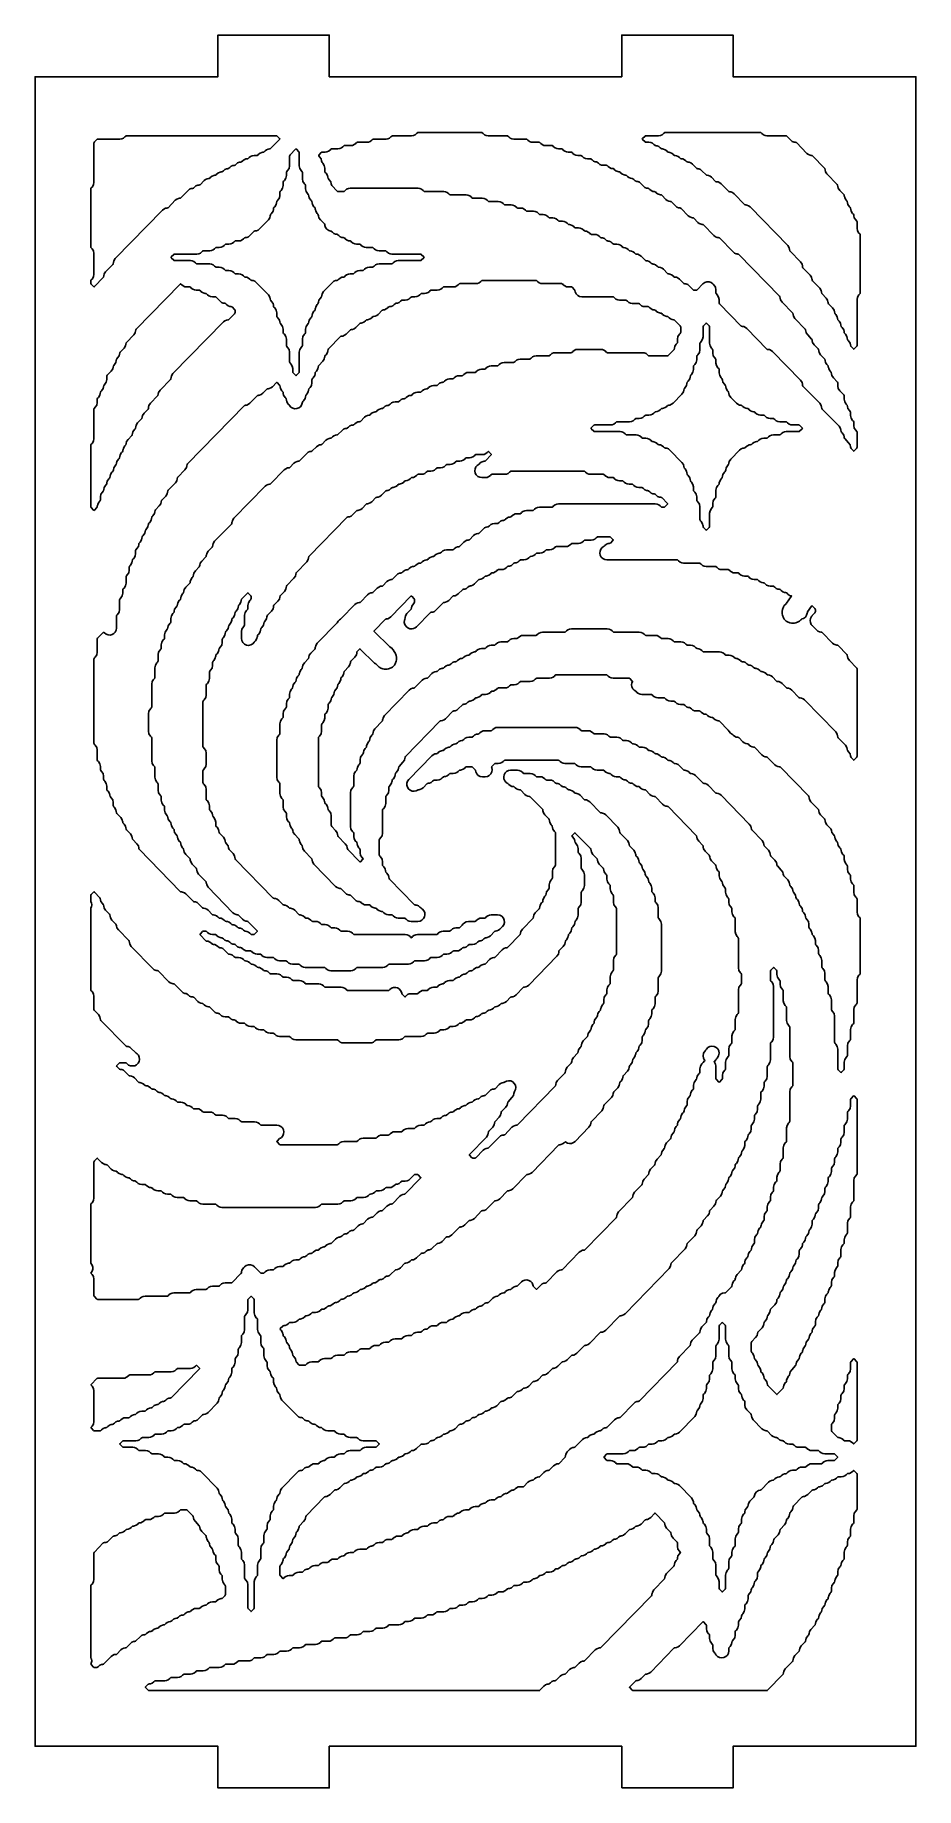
# Model space of a CAD drawing. Header units: millimetres. Extents: x 2 to 65, y 2 to 128.
import ezdxf

# ---------------------------------------------------------------- set-up
doc = ezdxf.new("R2010")
doc.units = ezdxf.units.MM
doc.layers.add('CUT', color=1, linetype='Continuous')

msp = doc.modelspace()

# ---------------------------------------------------------------- linework, layer by layer
at = {"layer": 'CUT'}
for points in [[(44.134, 2), (52.134, 2), (52.134, 5), (65.2679, 5), (65.2679, 125), (52.134, 125), (52.134, 128), (44.134, 128), (44.134, 125), (23.134, 125), (23.134, 128), (15.134, 128), (15.134, 125), (2, 125), (2, 5), (15.134, 5), (15.134, 2), (23.134, 2), (23.134, 5), (44.134, 5)], [(22.5571, 119.5584), (22.5822, 119.5781), (22.6137, 119.5823), (22.8301, 119.5823), (22.9615, 119.5999), (23.0838, 119.6514), (23.1881, 119.7333), (23.248, 119.7947), (23.273, 119.8143), (23.3045, 119.8186), (23.7512, 119.8186), (23.8827, 119.8362), (24.0049, 119.8877), (24.1093, 119.9696), (24.1691, 120.031), (24.1941, 120.0506), (24.2257, 120.0549), (24.6723, 120.0549), (24.8038, 120.0724), (24.926, 120.124), (25.0304, 120.2059), (25.0903, 120.2673), (25.1153, 120.2869), (25.1468, 120.2911), (25.8237, 120.2911), (25.9552, 120.3087), (26.0775, 120.3603), (26.1818, 120.4422), (26.2417, 120.5036), (26.2667, 120.5232), (26.2982, 120.5274), (27.2054, 120.5274), (27.3369, 120.545), (27.4591, 120.5966), (27.5635, 120.6785), (27.6234, 120.7399), (27.6484, 120.7595), (27.6799, 120.7637), (29.0477, 120.7637), (29.1792, 120.7813), (29.3014, 120.8329), (29.4058, 120.9147), (29.4656, 120.9761), (29.4907, 120.9958), (29.5222, 121), (34.0612, 121), (34.0928, 120.9958), (34.1178, 120.9761), (34.1776, 120.9147), (34.282, 120.8329), (34.4042, 120.7813), (34.5357, 120.7637), (35.9035, 120.7637), (35.935, 120.7595), (35.9601, 120.7399), (36.0199, 120.6785), (36.1243, 120.5966), (36.2465, 120.545), (36.378, 120.5274), (37.2852, 120.5274), (37.3167, 120.5232), (37.3418, 120.5036), (37.4016, 120.4422), (37.506, 120.3603), (37.6282, 120.3087), (37.7597, 120.2911), (38.2063, 120.2911), (38.2379, 120.2869), (38.2629, 120.2673), (38.3227, 120.2059), (38.4271, 120.124), (38.5493, 120.0724), (38.6808, 120.0549), (39.1275, 120.0549), (39.159, 120.0506), (39.184, 120.031), (39.2439, 119.9696), (39.3482, 119.8877), (39.4705, 119.8362), (39.6019, 119.8186), (39.8183, 119.8186), (39.8498, 119.8143), (39.8749, 119.7947), (39.9347, 119.7333), (40.0391, 119.6514), (40.1613, 119.5999), (40.2928, 119.5823), (40.5092, 119.5823), (40.5407, 119.5781), (40.5657, 119.5584), (40.6256, 119.497), (40.7299, 119.4151), (40.8522, 119.3636), (40.9836, 119.346), (41.2, 119.346), (41.2315, 119.3418), (41.2566, 119.3221), (41.3164, 119.2607), (41.4208, 119.1789), (41.543, 119.1273), (41.6745, 119.1097), (41.8909, 119.1097), (41.9224, 119.1055), (41.9474, 119.0858), (42.0073, 119.0244), (42.1116, 118.9426), (42.2339, 118.891), (42.3187, 118.8797), (42.3184, 118.8778), (42.383, 118.8692), (42.408, 118.8496), (42.4678, 118.7882), (42.5722, 118.7063), (42.6944, 118.6547), (42.8259, 118.6371), (43.0423, 118.6371), (43.0738, 118.6329), (43.0988, 118.6133), (43.1587, 118.5519), (43.263, 118.47), (43.3853, 118.4184), (43.4701, 118.4071), (43.4698, 118.4053), (43.5344, 118.3966), (43.5594, 118.377), (43.6192, 118.3156), (43.7236, 118.2337), (43.8458, 118.1822), (43.9306, 118.1708), (43.9304, 118.169), (43.9949, 118.1603), (44.02, 118.1407), (44.0798, 118.0793), (44.1842, 117.9974), (44.3064, 117.9459), (44.3912, 117.9345), (44.391, 117.9327), (44.4555, 117.9241), (44.4805, 117.9044), (44.5404, 117.843), (44.6447, 117.7611), (44.767, 117.7096), (44.8518, 117.6982), (44.8515, 117.6964), (44.9161, 117.6878), (44.9411, 117.6681), (45.0009, 117.6067), (45.1053, 117.5248), (45.2275, 117.4733), (45.3123, 117.4619), (45.3121, 117.4601), (45.3766, 117.4515), (45.4017, 117.4318), (45.6918, 117.1341), (45.7962, 117.0523), (45.9184, 117.0007), (46.0032, 116.9894), (46.0029, 116.9875), (46.0675, 116.9789), (46.0925, 116.9593), (46.1524, 116.8979), (46.2567, 116.816), (46.379, 116.7644), (46.4637, 116.7531), (46.4635, 116.7513), (46.528, 116.7426), (46.5531, 116.723), (46.6129, 116.6616), (46.7173, 116.5797), (46.8395, 116.5281), (46.9243, 116.5168), (46.9241, 116.515), (46.9886, 116.5063), (47.0136, 116.4867), (47.3038, 116.189), (47.4081, 116.1071), (47.5304, 116.0556), (47.6152, 116.0442), (47.6149, 116.0424), (47.6795, 116.0338), (47.7045, 116.0141), (47.9946, 115.7164), (48.099, 115.6345), (48.2212, 115.583), (48.306, 115.5716), (48.3058, 115.5698), (48.3703, 115.5612), (48.3953, 115.5415), (48.9158, 115.0076), (49.0201, 114.9257), (49.1423, 114.8741), (49.2271, 114.8628), (49.2269, 114.861), (49.2914, 114.8523), (49.3165, 114.8327), (49.6066, 114.535), (49.711, 114.4531), (49.8332, 114.4016), (49.918, 114.3902), (49.9178, 114.3884), (49.9823, 114.3797), (50.0073, 114.3601), (50.758, 113.5898), (50.8624, 113.508), (50.9846, 113.4564), (51.0694, 113.4451), (51.0692, 113.4432), (51.1337, 113.4346), (51.1587, 113.415), (52.1397, 112.4084), (52.2441, 112.3265), (52.3663, 112.275), (52.4511, 112.2636), (52.4509, 112.2618), (52.5154, 112.2532), (52.5404, 112.2335), (55.4771, 109.2203), (55.5021, 109.1821), (55.5202, 109.0897), (55.5231, 109.0903), (55.5477, 108.9643), (55.6528, 108.8037), (56.3982, 108.0389), (56.4232, 108.0007), (56.4413, 107.9083), (56.4442, 107.9088), (56.4688, 107.7829), (56.5739, 107.6223), (57.3193, 106.8575), (57.3444, 106.8192), (57.3624, 106.7268), (57.3654, 106.7274), (57.39, 106.6015), (57.4951, 106.4409), (57.7799, 106.1486), (57.8049, 106.1104), (57.823, 106.018), (57.8259, 106.0185), (57.8505, 105.8926), (57.9556, 105.732), (58.2405, 105.4397), (58.2655, 105.4015), (58.2836, 105.3091), (58.2865, 105.3097), (58.3111, 105.1838), (58.4162, 105.0231), (58.701, 104.7309), (58.7261, 104.6926), (58.7441, 104.6002), (58.747, 104.6008), (58.7717, 104.4749), (58.8768, 104.3143), (58.9313, 104.2583), (58.9563, 104.2201), (58.9744, 104.1277), (58.9773, 104.1282), (59.002, 104.0023), (59.107, 103.8417), (59.1616, 103.7857), (59.1866, 103.7475), (59.2047, 103.6551), (59.2076, 103.6557), (59.2322, 103.5298), (59.3373, 103.3691), (59.6222, 103.0769), (59.6472, 103.0386), (59.656, 102.9938), (59.656, 102.773), (59.6928, 102.5846), (59.7979, 102.424), (60.0827, 102.1317), (60.1078, 102.0935), (60.1165, 102.0486), (60.1165, 101.8278), (60.1534, 101.6395), (60.2585, 101.4788), (60.313, 101.4229), (60.338, 101.3846), (60.3561, 101.2922), (60.359, 101.2928), (60.3837, 101.1669), (60.4887, 101.0063), (60.5433, 100.9503), (60.5683, 100.912), (60.5771, 100.8672), (60.5771, 100.6464), (60.6139, 100.458), (60.719, 100.2974), (60.7736, 100.2414), (60.7986, 100.2032), (60.8074, 100.1583), (60.8074, 99.9375), (60.8442, 99.7492), (60.9493, 99.5886), (61.0039, 99.5326), (61.0289, 99.4943), (61.0377, 99.4495), (61.0377, 98.3649), (61.0289, 98.32), (61.0039, 98.2818), (60.8353, 98.1088), (60.8074, 98.0881), (60.7795, 98.1088), (60.6109, 98.2818), (60.5859, 98.32), (60.5678, 98.4124), (60.5649, 98.4119), (60.5403, 98.5378), (60.4352, 98.6984), (60.1503, 98.9906), (60.1253, 99.0289), (60.1072, 99.1213), (60.1043, 99.1207), (60.0797, 99.2466), (59.9746, 99.4072), (59.9201, 99.4632), (59.895, 99.5015), (59.877, 99.5939), (59.874, 99.5933), (59.8494, 99.7192), (59.7443, 99.8798), (58.5384, 101.1172), (58.5133, 101.1555), (58.4953, 101.2479), (58.4923, 101.2473), (58.4677, 101.3732), (58.3626, 101.5338), (57.1567, 102.7712), (57.1316, 102.8095), (57.1136, 102.9019), (57.1106, 102.9013), (57.086, 103.0272), (56.9809, 103.1878), (54.9672, 105.254), (54.8628, 105.3359), (54.7406, 105.3875), (54.6558, 105.3988), (54.6561, 105.4006), (54.5915, 105.4093), (54.5665, 105.4289), (53.1249, 106.908), (53.0206, 106.9899), (52.8984, 107.0415), (52.8136, 107.0528), (52.8138, 107.0547), (52.7493, 107.0633), (52.7242, 107.0829), (51.1693, 108.6784), (51.1443, 108.7166), (51.1355, 108.7615), (51.1355, 108.9823), (51.0987, 109.1707), (50.9936, 109.3313), (50.939, 109.3873), (50.914, 109.4255), (50.9052, 109.4704), (50.9052, 109.6912), (50.8684, 109.8795), (50.7633, 110.0401), (50.6876, 110.1178), (50.5599, 110.2126), (50.409, 110.2625), (50.25, 110.2625), (50.0991, 110.2126), (49.9714, 110.1178), (49.5468, 109.6821), (49.5217, 109.6624), (49.4902, 109.6582), (49.3265, 109.6582), (49.295, 109.6624), (49.27, 109.6821), (48.9798, 109.9798), (48.8755, 110.0617), (48.7533, 110.1132), (48.6685, 110.1246), (48.6687, 110.1264), (48.6042, 110.135), (48.5791, 110.1547), (48.289, 110.4524), (48.1846, 110.5342), (48.0624, 110.5858), (47.9776, 110.5971), (47.9779, 110.599), (47.9133, 110.6076), (47.8883, 110.6272), (47.8284, 110.6886), (47.7241, 110.7705), (47.6018, 110.8221), (47.517, 110.8334), (47.5173, 110.8352), (47.4527, 110.8439), (47.4277, 110.8635), (47.1376, 111.1612), (47.0332, 111.2431), (46.911, 111.2946), (46.8262, 111.306), (46.8264, 111.3078), (46.7619, 111.3165), (46.7369, 111.3361), (46.677, 111.3975), (46.5726, 111.4794), (46.4504, 111.5309), (46.3656, 111.5423), (46.3659, 111.5441), (46.3013, 111.5527), (46.2763, 111.5724), (46.2165, 111.6338), (46.1121, 111.7157), (45.9899, 111.7672), (45.9051, 111.7786), (45.9053, 111.7804), (45.8408, 111.789), (45.8157, 111.8087), (45.5256, 112.1064), (45.4212, 112.1882), (45.299, 112.2398), (45.2142, 112.2511), (45.2145, 112.253), (45.1499, 112.2616), (45.1249, 112.2812), (45.065, 112.3426), (44.9607, 112.4245), (44.8384, 112.4761), (44.7536, 112.4874), (44.7539, 112.4893), (44.6893, 112.4979), (44.6643, 112.5175), (44.6045, 112.5789), (44.5001, 112.6608), (44.3779, 112.7124), (44.2931, 112.7237), (44.2933, 112.7255), (44.2288, 112.7342), (44.2037, 112.7538), (44.1439, 112.8152), (44.0395, 112.8971), (43.9173, 112.9486), (43.7858, 112.9662), (43.5695, 112.9662), (43.5379, 112.9705), (43.5129, 112.9901), (43.4531, 113.0515), (43.3487, 113.1334), (43.2265, 113.1849), (43.1417, 113.1963), (43.1419, 113.1981), (43.0774, 113.2068), (43.0523, 113.2264), (42.9925, 113.2878), (42.8881, 113.3697), (42.7659, 113.4212), (42.6811, 113.4326), (42.6813, 113.4344), (42.6168, 113.443), (42.5918, 113.4627), (42.5319, 113.5241), (42.4276, 113.606), (42.3053, 113.6575), (42.1738, 113.6751), (41.9575, 113.6751), (41.9259, 113.6793), (41.9009, 113.699), (41.8411, 113.7604), (41.7367, 113.8422), (41.6145, 113.8938), (41.5297, 113.9051), (41.5299, 113.907), (41.4654, 113.9156), (41.4404, 113.9352), (41.3805, 113.9967), (41.2761, 114.0785), (41.1539, 114.1301), (41.0224, 114.1477), (40.8061, 114.1477), (40.7745, 114.1519), (40.7495, 114.1715), (40.6897, 114.2329), (40.5853, 114.3148), (40.4631, 114.3664), (40.3783, 114.3777), (40.3785, 114.3795), (40.314, 114.3882), (40.2889, 114.4078), (40.2291, 114.4692), (40.1247, 114.5511), (40.0025, 114.6027), (39.871, 114.6203), (39.6546, 114.6203), (39.6231, 114.6245), (39.5981, 114.6441), (39.5382, 114.7055), (39.4339, 114.7874), (39.3116, 114.8389), (39.1802, 114.8565), (38.9638, 114.8565), (38.9323, 114.8608), (38.9072, 114.8804), (38.8474, 114.9418), (38.743, 115.0237), (38.6208, 115.0752), (38.4893, 115.0928), (38.2729, 115.0928), (38.2414, 115.097), (38.2164, 115.1167), (38.1565, 115.1781), (38.0522, 115.26), (37.9299, 115.3115), (37.7985, 115.3291), (37.3518, 115.3291), (37.3203, 115.3333), (37.2953, 115.353), (37.2354, 115.4144), (37.131, 115.4963), (37.0088, 115.5478), (36.8773, 115.5654), (36.661, 115.5654), (36.6294, 115.5696), (36.6044, 115.5893), (36.5446, 115.6507), (36.4402, 115.7325), (36.318, 115.7841), (36.1865, 115.8017), (35.7398, 115.8017), (35.7083, 115.8059), (35.6833, 115.8255), (35.6234, 115.8869), (35.5191, 115.9688), (35.3968, 116.0204), (35.2654, 116.038), (34.5884, 116.038), (34.5569, 116.0422), (34.5319, 116.0618), (34.472, 116.1232), (34.3676, 116.2051), (34.2454, 116.2567), (34.1139, 116.2743), (33.437, 116.2743), (33.4055, 116.2785), (33.3804, 116.2981), (33.3206, 116.3595), (33.2162, 116.4414), (33.094, 116.493), (32.9625, 116.5105), (31.825, 116.5105), (31.7935, 116.5148), (31.7685, 116.5344), (31.7086, 116.5958), (31.6042, 116.6777), (31.482, 116.7292), (31.3505, 116.7468), (29.9828, 116.7468), (29.9512, 116.7511), (29.9262, 116.7707), (29.8663, 116.8321), (29.762, 116.914), (29.6398, 116.9655), (29.5083, 116.9831), (24.6335, 116.9831), (24.5021, 116.9655), (24.3798, 116.914), (24.2755, 116.8321), (24.2156, 116.7707), (24.1906, 116.7511), (24.1591, 116.7468), (23.7651, 116.7468), (23.7336, 116.7511), (23.7086, 116.7707), (23.305, 117.1847), (23.28, 117.223), (23.2619, 117.3154), (23.259, 117.3148), (23.2344, 117.4407), (23.1293, 117.6013), (23.0748, 117.6573), (23.0497, 117.6956), (23.0317, 117.788), (23.0287, 117.7874), (23.0041, 117.9133), (22.899, 118.0739), (22.8445, 118.1299), (22.8194, 118.1681), (22.8107, 118.213), (22.8107, 118.4338), (22.7738, 118.6221), (22.6687, 118.7828), (22.6142, 118.8387), (22.5892, 118.877), (22.5711, 118.9694), (22.5682, 118.9688), (22.5435, 119.0947), (22.4385, 119.2553), (22.3771, 119.3183), (22.3574, 119.346), (22.3771, 119.3737)], [(45.8157, 120.7399), (45.8408, 120.7595), (45.8723, 120.7637), (46.7795, 120.7637), (46.911, 120.7813), (47.0332, 120.8329), (47.1376, 120.9147), (47.1974, 120.9761), (47.2225, 120.9958), (47.254, 121), (54.0959, 121), (54.1274, 120.9958), (54.1524, 120.9761), (54.2123, 120.9147), (54.3166, 120.8329), (54.4389, 120.7813), (54.5703, 120.7637), (55.9381, 120.7637), (55.9697, 120.7595), (55.9947, 120.7399), (56.2848, 120.4422), (56.3892, 120.3603), (56.5114, 120.3087), (56.5962, 120.2974), (56.596, 120.2956), (56.6605, 120.2869), (56.6855, 120.2673), (57.4362, 119.497), (57.5406, 119.4151), (57.6628, 119.3636), (57.7476, 119.3522), (57.7474, 119.3504), (57.8119, 119.3418), (57.837, 119.3221), (58.701, 118.4355), (58.7261, 118.3973), (58.7441, 118.3049), (58.747, 118.3054), (58.7717, 118.1795), (58.8768, 118.0189), (59.6222, 117.2541), (59.6472, 117.2158), (59.6653, 117.1234), (59.6682, 117.124), (59.6928, 116.9981), (59.7979, 116.8375), (60.0827, 116.5452), (60.1078, 116.507), (60.1258, 116.4146), (60.1287, 116.4152), (60.1534, 116.2892), (60.2585, 116.1286), (60.313, 116.0727), (60.338, 116.0344), (60.3561, 115.942), (60.359, 115.9426), (60.3837, 115.8167), (60.4887, 115.6561), (60.5433, 115.6001), (60.5683, 115.5618), (60.5864, 115.4694), (60.5893, 115.47), (60.6139, 115.3441), (60.719, 115.1835), (60.7736, 115.1275), (60.7986, 115.0893), (60.8167, 114.9969), (60.8196, 114.9974), (60.8442, 114.8715), (60.9493, 114.7109), (61.0039, 114.6549), (61.0289, 114.6167), (61.0377, 114.5718), (61.0377, 114.1147), (61.0745, 113.9264), (61.1796, 113.7658), (61.2341, 113.7098), (61.2592, 113.6715), (61.2679, 113.6267), (61.2679, 109.4704), (61.2592, 109.4255), (61.2341, 109.3873), (61.1796, 109.3313), (61.0745, 109.1707), (61.0377, 108.9823), (61.0377, 105.6898), (61.0289, 105.6449), (61.0039, 105.6067), (60.8353, 105.4337), (60.8074, 105.413), (60.7795, 105.4337), (60.6109, 105.6067), (60.5859, 105.6449), (60.5678, 105.7373), (60.5649, 105.7367), (60.5403, 105.8627), (60.4352, 106.0233), (60.3806, 106.0792), (60.3556, 106.1175), (60.3375, 106.2099), (60.3346, 106.2093), (60.31, 106.3352), (60.2049, 106.4958), (60.1503, 106.5518), (60.1253, 106.5901), (60.1072, 106.6825), (60.1043, 106.6819), (60.0797, 106.8078), (59.9746, 106.9684), (59.9201, 107.0244), (59.895, 107.0626), (59.877, 107.155), (59.874, 107.1545), (59.8494, 107.2804), (59.7443, 107.441), (59.6898, 107.497), (59.6647, 107.5352), (59.6467, 107.6276), (59.6438, 107.627), (59.6191, 107.753), (59.514, 107.9136), (59.4595, 107.9695), (59.4345, 108.0078), (59.4164, 108.1002), (59.4135, 108.0996), (59.3888, 108.2255), (59.2838, 108.3861), (58.9989, 108.6784), (58.9739, 108.7166), (58.9558, 108.809), (58.9529, 108.8085), (58.9283, 108.9344), (58.8232, 109.095), (58.5384, 109.3873), (58.5133, 109.4255), (58.4953, 109.5179), (58.4923, 109.5173), (58.4677, 109.6432), (58.3626, 109.8039), (57.8475, 110.3324), (57.8225, 110.3707), (57.8044, 110.4631), (57.8015, 110.4625), (57.7769, 110.5884), (57.6718, 110.749), (57.1567, 111.2776), (57.1316, 111.3158), (57.1136, 111.4082), (57.1106, 111.4076), (57.086, 111.5335), (56.9809, 111.6942), (56.2355, 112.459), (56.2105, 112.4972), (56.1924, 112.5896), (56.1895, 112.5891), (56.1649, 112.715), (56.0598, 112.8756), (53.3552, 115.6507), (53.2509, 115.7325), (53.1286, 115.7841), (53.0438, 115.7954), (53.0441, 115.7973), (52.9795, 115.8059), (52.9545, 115.8255), (52.2038, 116.5958), (52.0994, 116.6777), (51.9772, 116.7292), (51.8924, 116.7406), (51.8927, 116.7424), (51.8281, 116.7511), (51.8031, 116.7707), (51.2827, 117.3047), (51.1783, 117.3865), (51.0561, 117.4381), (50.9713, 117.4494), (50.9715, 117.4513), (50.907, 117.4599), (50.882, 117.4796), (50.5918, 117.7772), (50.4875, 117.8591), (50.3652, 117.9107), (50.2804, 117.922), (50.2807, 117.9239), (50.2161, 117.9325), (50.1911, 117.9521), (49.901, 118.2498), (49.7966, 118.3317), (49.6744, 118.3832), (49.5896, 118.3946), (49.5898, 118.3964), (49.5253, 118.4051), (49.5003, 118.4247), (49.2101, 118.7224), (49.1058, 118.8043), (48.9835, 118.8558), (48.8987, 118.8672), (48.899, 118.869), (48.8344, 118.8776), (48.8094, 118.8973), (48.7496, 118.9587), (48.6452, 119.0406), (48.523, 119.0921), (48.4382, 119.1035), (48.4384, 119.1053), (48.3739, 119.1139), (48.3488, 119.1336), (48.289, 119.195), (48.1846, 119.2768), (48.0624, 119.3284), (47.9776, 119.3397), (47.9779, 119.3416), (47.9133, 119.3502), (47.8883, 119.3698), (47.8284, 119.4313), (47.7241, 119.5131), (47.6018, 119.5647), (47.517, 119.576), (47.5173, 119.5779), (47.4527, 119.5865), (47.4277, 119.6061), (47.3679, 119.6675), (47.2635, 119.7494), (47.1413, 119.801), (47.0565, 119.8123), (47.0567, 119.8141), (46.9922, 119.8228), (46.9671, 119.8424), (46.9073, 119.9038), (46.8029, 119.9857), (46.6807, 120.0373), (46.5959, 120.0486), (46.5962, 120.0504), (46.5316, 120.0591), (46.5066, 120.0787), (46.4467, 120.1401), (46.3424, 120.222), (46.2201, 120.2735), (46.0887, 120.2911), (45.8723, 120.2911), (45.8408, 120.2954), (45.8157, 120.315), (45.6357, 120.4997), (45.616, 120.5274), (45.6357, 120.5551)], [(6.0338, 110.0961), (6.0088, 110.1344), (6, 110.1792), (6, 110.3187), (6.0088, 110.3635), (6.0338, 110.4018), (6.0884, 110.4577), (6.1934, 110.6184), (6.2303, 110.8067), (6.2303, 112.2903), (6.1934, 112.4787), (6.0884, 112.6393), (6.0338, 112.6953), (6.0088, 112.7335), (6, 112.7784), (6, 116.9347), (6.0088, 116.9796), (6.0338, 117.0178), (6.0884, 117.0738), (6.1934, 117.2344), (6.2303, 117.4228), (6.2303, 120.2427), (6.2391, 120.2876), (6.2641, 120.3258), (6.4373, 120.5036), (6.4623, 120.5232), (6.4939, 120.5274), (8.0919, 120.5274), (8.2234, 120.545), (8.3457, 120.5966), (8.45, 120.6785), (8.5099, 120.7399), (8.5349, 120.7595), (8.5664, 120.7637), (19.3231, 120.7637), (19.3546, 120.7595), (19.3797, 120.7399), (19.5597, 120.5551), (19.5794, 120.5274), (19.5597, 120.4997), (18.9191, 119.8424), (18.8941, 119.8228), (18.8295, 119.8141), (18.8298, 119.8123), (18.745, 119.801), (18.6228, 119.7494), (18.5184, 119.6675), (18.4585, 119.6061), (18.4335, 119.5865), (18.369, 119.5779), (18.3692, 119.576), (18.2844, 119.5647), (18.1622, 119.5131), (18.0578, 119.4313), (17.998, 119.3698), (17.9729, 119.3502), (17.9414, 119.346), (17.725, 119.346), (17.5936, 119.3284), (17.4713, 119.2768), (17.367, 119.195), (17.3071, 119.1336), (17.2821, 119.1139), (17.2175, 119.1053), (17.2178, 119.1035), (17.133, 119.0921), (17.0108, 119.0406), (16.9064, 118.9587), (16.8466, 118.8973), (16.8215, 118.8776), (16.757, 118.869), (16.7572, 118.8672), (16.6724, 118.8558), (16.5502, 118.8043), (16.4458, 118.7224), (16.386, 118.661), (16.361, 118.6414), (16.2964, 118.6327), (16.2967, 118.6309), (16.2119, 118.6195), (16.0896, 118.568), (15.9853, 118.4861), (15.9254, 118.4247), (15.9004, 118.4051), (15.8358, 118.3964), (15.8361, 118.3946), (15.7513, 118.3832), (15.6291, 118.3317), (15.5247, 118.2498), (15.4649, 118.1884), (15.4398, 118.1688), (15.3753, 118.1601), (15.3755, 118.1583), (15.2907, 118.147), (15.1685, 118.0954), (15.0641, 118.0135), (15.0043, 117.9521), (14.9793, 117.9325), (14.9147, 117.9239), (14.915, 117.922), (14.8302, 117.9107), (14.7079, 117.8591), (14.6036, 117.7772), (14.5437, 117.7158), (14.5187, 117.6962), (14.4541, 117.6876), (14.4544, 117.6857), (14.3696, 117.6744), (14.2474, 117.6228), (14.143, 117.541), (13.8529, 117.2433), (13.8278, 117.2236), (13.7633, 117.215), (13.7635, 117.2132), (13.6787, 117.2018), (13.5565, 117.1503), (13.4522, 117.0684), (13.3923, 117.007), (13.3673, 116.9873), (13.3027, 116.9787), (13.303, 116.9769), (13.2182, 116.9655), (13.096, 116.914), (12.9916, 116.8321), (12.4712, 116.2981), (12.4461, 116.2785), (12.3816, 116.2698), (12.3818, 116.268), (12.2971, 116.2567), (12.1748, 116.2051), (12.0705, 116.1232), (11.55, 115.5893), (11.525, 115.5696), (11.4605, 115.561), (11.4607, 115.5592), (11.3759, 115.5478), (11.2537, 115.4963), (11.1493, 115.4144), (7.7539, 111.9304), (7.6488, 111.7698), (7.6242, 111.6439), (7.6213, 111.6445), (7.6032, 111.5521), (7.5782, 111.5138), (7.0631, 110.9853), (6.958, 110.8247), (6.9333, 110.6988), (6.9304, 110.6993), (6.9124, 110.6069), (6.8873, 110.5687), (6.2582, 109.9232), (6.2303, 109.9024), (6.2024, 109.9232)], [(11.9641, 112.2335), (11.9891, 112.2532), (12.0207, 112.2574), (13.6187, 112.2574), (13.7502, 112.275), (13.8724, 112.3265), (13.9768, 112.4084), (14.0367, 112.4698), (14.0617, 112.4895), (14.0932, 112.4937), (14.5399, 112.4937), (14.6714, 112.5113), (14.7936, 112.5628), (14.8979, 112.6447), (14.9578, 112.7061), (14.9828, 112.7257), (15.0144, 112.73), (15.2307, 112.73), (15.3622, 112.7476), (15.4844, 112.7991), (15.5888, 112.881), (15.6486, 112.9424), (15.6737, 112.962), (15.7052, 112.9662), (15.9216, 112.9662), (16.0531, 112.9838), (16.1753, 113.0354), (16.2796, 113.1173), (16.3395, 113.1787), (16.3645, 113.1983), (16.3961, 113.2025), (16.6124, 113.2025), (16.7439, 113.2201), (16.8661, 113.2717), (16.9705, 113.3536), (17.0303, 113.415), (17.0554, 113.4346), (17.1199, 113.4432), (17.1197, 113.4451), (17.2045, 113.4564), (17.3267, 113.508), (17.4311, 113.5898), (17.7212, 113.8875), (17.7462, 113.9072), (17.8108, 113.9158), (17.8105, 113.9176), (17.8953, 113.929), (18.0175, 113.9805), (18.1219, 114.0624), (18.7539, 114.7109), (18.859, 114.8715), (18.8836, 114.9974), (18.8866, 114.9969), (18.9046, 115.0893), (18.9297, 115.1275), (18.9842, 115.1835), (19.0893, 115.3441), (19.1139, 115.47), (19.1168, 115.4694), (19.1349, 115.5618), (19.1599, 115.6001), (19.2145, 115.6561), (19.3196, 115.8167), (19.3442, 115.9426), (19.3471, 115.942), (19.3652, 116.0344), (19.3902, 116.0727), (19.4448, 116.1286), (19.5499, 116.2892), (19.5867, 116.4776), (19.5867, 116.6984), (19.5955, 116.7433), (19.6205, 116.7815), (19.6751, 116.8375), (19.7801, 116.9981), (19.817, 117.1865), (19.817, 117.4073), (19.8258, 117.4521), (19.8508, 117.4904), (19.9053, 117.5464), (20.0104, 117.707), (20.0473, 117.8953), (20.0473, 118.1161), (20.056, 118.161), (20.0811, 118.1992), (20.1356, 118.2552), (20.2407, 118.4158), (20.2776, 118.6042), (20.2776, 119.2976), (20.2863, 119.3424), (20.3114, 119.3807), (20.7102, 119.7899), (20.7381, 119.8106), (20.766, 119.7899), (20.9346, 119.617), (20.9596, 119.5787), (20.9684, 119.5338), (20.9684, 118.6042), (21.0052, 118.4158), (21.1103, 118.2552), (21.1649, 118.1992), (21.1899, 118.161), (21.1987, 118.1161), (21.1987, 117.659), (21.2355, 117.4707), (21.3406, 117.3101), (21.3952, 117.2541), (21.4202, 117.2158), (21.429, 117.171), (21.429, 116.9502), (21.4658, 116.7618), (21.5709, 116.6012), (21.6254, 116.5452), (21.6505, 116.507), (21.6685, 116.4146), (21.6715, 116.4152), (21.6961, 116.2892), (21.8012, 116.1286), (21.8557, 116.0727), (21.8808, 116.0344), (21.8988, 115.942), (21.9018, 115.9426), (21.9264, 115.8167), (22.0315, 115.6561), (22.086, 115.6001), (22.111, 115.5618), (22.1291, 115.4694), (22.132, 115.47), (22.1567, 115.3441), (22.2617, 115.1835), (22.3163, 115.1275), (22.3413, 115.0893), (22.3594, 114.9969), (22.3623, 114.9974), (22.3869, 114.8715), (22.492, 114.7109), (22.7769, 114.4187), (22.8019, 114.3804), (22.8155, 114.3107), (22.8685, 114.1651), (22.9634, 114.0427), (23.0914, 113.9552), (23.2399, 113.9111), (23.2695, 113.9072), (23.2945, 113.8875), (23.3543, 113.8261), (23.4587, 113.7443), (23.5809, 113.6927), (23.6657, 113.6814), (23.6655, 113.6795), (23.73, 113.6709), (23.755, 113.6513), (23.8149, 113.5898), (23.9193, 113.508), (24.0415, 113.4564), (24.1263, 113.4451), (24.126, 113.4432), (24.1906, 113.4346), (24.2156, 113.415), (24.2755, 113.3536), (24.3798, 113.2717), (24.5021, 113.2201), (24.5869, 113.2088), (24.5866, 113.207), (24.6512, 113.1983), (24.6762, 113.1787), (24.736, 113.1173), (24.8404, 113.0354), (24.9626, 112.9838), (25.0941, 112.9662), (25.3105, 112.9662), (25.342, 112.962), (25.367, 112.9424), (25.4269, 112.881), (25.5312, 112.7991), (25.6535, 112.7476), (25.785, 112.73), (26.2316, 112.73), (26.2631, 112.7257), (26.2882, 112.7061), (26.348, 112.6447), (26.4524, 112.5628), (26.5746, 112.5113), (26.7061, 112.4937), (27.1527, 112.4937), (27.1843, 112.4895), (27.2093, 112.4698), (27.2691, 112.4084), (27.3735, 112.3265), (27.4957, 112.275), (27.6272, 112.2574), (29.6859, 112.2574), (29.7174, 112.2532), (29.7424, 112.2335), (29.9224, 112.0488), (29.9421, 112.0211), (29.9224, 111.9934), (29.7424, 111.8087), (29.7174, 111.789), (29.6859, 111.7848), (28.0878, 111.7848), (27.9563, 111.7672), (27.8341, 111.7157), (27.7297, 111.6338), (27.6699, 111.5724), (27.6448, 111.5527), (27.6133, 111.5485), (26.7061, 111.5485), (26.5746, 111.5309), (26.4524, 111.4794), (26.348, 111.3975), (26.2882, 111.3361), (26.2631, 111.3165), (26.2316, 111.3122), (26.0152, 111.3122), (25.8838, 111.2946), (25.7615, 111.2431), (25.6572, 111.1612), (25.5973, 111.0998), (25.5723, 111.0802), (25.5408, 111.0759), (25.3244, 111.0759), (25.1929, 111.0584), (25.0707, 111.0068), (24.9663, 110.9249), (24.9065, 110.8635), (24.8814, 110.8439), (24.8499, 110.8397), (24.6335, 110.8397), (24.5021, 110.8221), (24.3798, 110.7705), (24.2755, 110.6886), (24.2156, 110.6272), (24.1906, 110.6076), (24.126, 110.599), (24.1263, 110.5971), (24.0415, 110.5858), (23.9193, 110.5342), (23.8149, 110.4524), (23.755, 110.3909), (23.73, 110.3713), (23.6655, 110.3627), (23.6657, 110.3608), (23.5809, 110.3495), (23.4587, 110.2979), (23.3543, 110.2161), (22.7223, 109.5676), (22.6172, 109.407), (22.5926, 109.2811), (22.5897, 109.2816), (22.5716, 109.1892), (22.5466, 109.151), (22.492, 109.095), (22.3869, 108.9344), (22.3623, 108.8085), (22.3594, 108.809), (22.3413, 108.7166), (22.3163, 108.6784), (22.2617, 108.6224), (22.1567, 108.4618), (22.132, 108.3359), (22.1291, 108.3365), (22.111, 108.2441), (22.086, 108.2058), (22.0315, 108.1498), (21.9264, 107.9892), (21.9018, 107.8633), (21.8988, 107.8639), (21.8808, 107.7715), (21.8557, 107.7332), (21.8012, 107.6773), (21.6961, 107.5167), (21.6715, 107.3908), (21.6685, 107.3913), (21.6505, 107.2989), (21.6254, 107.2607), (21.5709, 107.2047), (21.4658, 107.0441), (21.429, 106.8557), (21.429, 106.6349), (21.4202, 106.5901), (21.3952, 106.5518), (21.3406, 106.4958), (21.2355, 106.3352), (21.1987, 106.1469), (21.1987, 105.6898), (21.1899, 105.6449), (21.1649, 105.6067), (21.1103, 105.5507), (21.0052, 105.3901), (20.9684, 105.2017), (20.9684, 103.7995), (20.9596, 103.7546), (20.9346, 103.7164), (20.766, 103.5434), (20.7381, 103.5227), (20.7102, 103.5434), (20.5416, 103.7164), (20.5166, 103.7546), (20.5078, 103.7995), (20.5078, 104.0203), (20.471, 104.2086), (20.3659, 104.3693), (20.3114, 104.4252), (20.2863, 104.4635), (20.2776, 104.5083), (20.2776, 105.2017), (20.2407, 105.3901), (20.1356, 105.5507), (20.0811, 105.6067), (20.056, 105.6449), (20.0473, 105.6898), (20.0473, 106.1469), (20.0104, 106.3352), (19.9053, 106.4958), (19.8508, 106.5518), (19.8258, 106.5901), (19.817, 106.6349), (19.817, 106.8557), (19.7801, 107.0441), (19.6751, 107.2047), (19.6205, 107.2607), (19.5955, 107.2989), (19.5774, 107.3913), (19.5745, 107.3908), (19.5499, 107.5167), (19.4448, 107.6773), (19.3902, 107.7332), (19.3652, 107.7715), (19.3564, 107.8164), (19.3564, 108.0372), (19.3196, 108.2255), (19.2145, 108.3861), (19.1599, 108.4421), (19.1349, 108.4804), (19.1168, 108.5728), (19.1139, 108.5722), (19.0893, 108.6981), (18.9842, 108.8587), (18.9297, 108.9147), (18.9046, 108.9529), (18.8866, 109.0453), (18.8836, 109.0448), (18.859, 109.1707), (18.7539, 109.3313), (17.8916, 110.2161), (17.7873, 110.2979), (17.665, 110.3495), (17.5802, 110.3608), (17.5805, 110.3627), (17.5159, 110.3713), (17.4909, 110.3909), (17.4311, 110.4524), (17.3267, 110.5342), (17.2045, 110.5858), (17.1197, 110.5971), (17.1199, 110.599), (17.0554, 110.6076), (17.0303, 110.6272), (16.9705, 110.6886), (16.8661, 110.7705), (16.7439, 110.8221), (16.6124, 110.8397), (16.3961, 110.8397), (16.3645, 110.8439), (16.3395, 110.8635), (16.2796, 110.9249), (16.1753, 111.0068), (16.0531, 111.0584), (15.9216, 111.0759), (15.7052, 111.0759), (15.6737, 111.0802), (15.6486, 111.0998), (15.5888, 111.1612), (15.4844, 111.2431), (15.3622, 111.2946), (15.2307, 111.3122), (15.0144, 111.3122), (14.9828, 111.3165), (14.9578, 111.3361), (14.8979, 111.3975), (14.7936, 111.4794), (14.6714, 111.5309), (14.5399, 111.5485), (13.6327, 111.5485), (13.6011, 111.5527), (13.5761, 111.5724), (13.5162, 111.6338), (13.4119, 111.7157), (13.2897, 111.7672), (13.1582, 111.7848), (12.0207, 111.7848), (11.9891, 111.789), (11.9641, 111.8087), (11.7841, 111.9934), (11.7644, 112.0211), (11.7841, 112.0488)], [(6.0338, 94.0286), (6.0088, 94.0669), (6, 94.1117), (6, 98.5043), (6.0088, 98.5492), (6.0338, 98.5874), (6.0884, 98.6434), (6.1934, 98.804), (6.2303, 98.9924), (6.2303, 101.1035), (6.2391, 101.1483), (6.2641, 101.1866), (6.3186, 101.2426), (6.4237, 101.4032), (6.4606, 101.5915), (6.4606, 101.8123), (6.4693, 101.8572), (6.4944, 101.8954), (6.5489, 101.9514), (6.654, 102.112), (6.6786, 102.2379), (6.6816, 102.2374), (6.6996, 102.3298), (6.7247, 102.368), (6.7792, 102.424), (6.8843, 102.5846), (6.9089, 102.7105), (6.9118, 102.7099), (6.9299, 102.8023), (6.9549, 102.8406), (7.0095, 102.8966), (7.1146, 103.0572), (7.1514, 103.2455), (7.1514, 103.4663), (7.1602, 103.5112), (7.1852, 103.5495), (7.4701, 103.8417), (7.5751, 104.0023), (7.5998, 104.1282), (7.6027, 104.1277), (7.6208, 104.2201), (7.6458, 104.2583), (7.7003, 104.3143), (7.8054, 104.4749), (7.8301, 104.6008), (7.833, 104.6002), (7.851, 104.6926), (7.8761, 104.7309), (7.9306, 104.7869), (8.0357, 104.9475), (8.0603, 105.0734), (8.0633, 105.0728), (8.0813, 105.1652), (8.1064, 105.2035), (8.3912, 105.4957), (8.4963, 105.6563), (8.5209, 105.7822), (8.5238, 105.7817), (8.5419, 105.8741), (8.5669, 105.9123), (9.082, 106.4409), (9.1871, 106.6015), (9.2117, 106.7274), (9.2147, 106.7268), (9.2327, 106.8192), (9.2578, 106.8575), (12.42, 110.1022), (12.4479, 110.1229), (12.4758, 110.1022), (12.531, 110.0455), (12.6354, 109.9637), (12.7576, 109.9121), (12.8891, 109.8945), (13.1055, 109.8945), (13.137, 109.8903), (13.162, 109.8707), (13.2219, 109.8093), (13.3262, 109.7274), (13.4485, 109.6758), (13.5799, 109.6582), (13.7963, 109.6582), (13.8278, 109.654), (13.8529, 109.6344), (13.9127, 109.573), (14.0171, 109.4911), (14.1393, 109.4395), (14.2241, 109.4282), (14.2239, 109.4264), (14.2884, 109.4177), (14.3134, 109.3981), (14.3733, 109.3367), (14.4777, 109.2548), (14.5999, 109.2033), (14.7314, 109.1857), (14.9477, 109.1857), (14.9793, 109.1814), (15.0043, 109.1618), (15.2944, 108.8641), (15.3988, 108.7822), (15.521, 108.7307), (15.6058, 108.7193), (15.6056, 108.7175), (15.6701, 108.7089), (15.6951, 108.6892), (15.755, 108.6278), (15.8594, 108.5459), (15.9816, 108.4944), (16.0664, 108.483), (16.0661, 108.4812), (16.1307, 108.4726), (16.1557, 108.4529), (16.3289, 108.2752), (16.354, 108.2369), (16.3627, 108.1921), (16.3627, 108.0527), (16.354, 108.0078), (16.3289, 107.9695), (15.9254, 107.5555), (15.9004, 107.5359), (15.8358, 107.5272), (15.8361, 107.5254), (15.7513, 107.514), (15.6291, 107.4625), (15.5247, 107.3806), (11.899, 103.6604), (11.7939, 103.4998), (11.7693, 103.3739), (11.7664, 103.3744), (11.7483, 103.282), (11.7233, 103.2438), (10.9779, 102.479), (10.8728, 102.3184), (10.8482, 102.1924), (10.8452, 102.193), (10.8272, 102.1006), (10.8021, 102.0624), (10.287, 101.5338), (10.1819, 101.3732), (10.1573, 101.2473), (10.1544, 101.2479), (10.1363, 101.1555), (10.1113, 101.1172), (9.8265, 100.825), (9.7214, 100.6643), (9.6967, 100.5384), (9.6938, 100.539), (9.6758, 100.4466), (9.6507, 100.4084), (9.3659, 100.1161), (9.2608, 99.9555), (9.2362, 99.8296), (9.2333, 99.8301), (9.2152, 99.7377), (9.1902, 99.6995), (9.1356, 99.6435), (9.0305, 99.4829), (9.0059, 99.357), (9.003, 99.3576), (8.9849, 99.2652), (8.9599, 99.2269), (8.675, 98.9347), (8.57, 98.774), (8.5453, 98.6481), (8.5424, 98.6487), (8.5243, 98.5563), (8.4993, 98.5181), (8.4448, 98.4621), (8.3397, 98.3015), (8.315, 98.1756), (8.3121, 98.1761), (8.2941, 98.0837), (8.269, 98.0455), (8.2145, 97.9895), (8.1094, 97.8289), (8.0848, 97.703), (8.0818, 97.7036), (8.0638, 97.6112), (8.0387, 97.5729), (7.9842, 97.5169), (7.8791, 97.3563), (7.8545, 97.2304), (7.8516, 97.231), (7.8335, 97.1386), (7.8085, 97.1003), (7.7539, 97.0444), (7.6488, 96.8838), (7.6242, 96.7578), (7.6213, 96.7584), (7.6032, 96.666), (7.5782, 96.6278), (7.5236, 96.5718), (7.4185, 96.4112), (7.3939, 96.2853), (7.391, 96.2858), (7.3729, 96.1934), (7.3479, 96.1552), (7.2933, 96.0992), (7.1883, 95.9386), (7.1636, 95.8127), (7.1607, 95.8133), (7.1426, 95.7209), (7.1176, 95.6826), (7.0631, 95.6266), (6.958, 95.466), (6.9333, 95.3401), (6.9304, 95.3407), (6.9124, 95.2483), (6.8873, 95.21), (6.8328, 95.1541), (6.7277, 94.9935), (6.6908, 94.8051), (6.6908, 94.5843), (6.6821, 94.5394), (6.657, 94.5012), (6.6025, 94.4452), (6.4974, 94.2846), (6.4728, 94.1587), (6.4699, 94.1593), (6.4518, 94.0669), (6.4268, 94.0286), (6.2582, 93.8556), (6.2303, 93.8349), (6.2024, 93.8556)], [(6.9842, 85.0197), (7.1016, 84.9304), (7.24, 84.8792), (7.3873, 84.8707), (7.5306, 84.9055), (7.6576, 84.9806), (7.7571, 85.0895), (7.8205, 85.2227), (7.8423, 85.3687), (7.8423, 86.2174), (7.851, 86.2623), (7.8761, 86.3005), (7.9306, 86.3565), (8.0357, 86.5171), (8.0725, 86.7055), (8.0725, 87.3988), (8.0813, 87.4437), (8.1064, 87.4819), (8.1609, 87.5379), (8.266, 87.6985), (8.3028, 87.8869), (8.3028, 88.1077), (8.3116, 88.1525), (8.3366, 88.1908), (8.3912, 88.2468), (8.4963, 88.4074), (8.5331, 88.5958), (8.5331, 89.0528), (8.5419, 89.0977), (8.5669, 89.136), (8.6215, 89.1919), (8.7266, 89.3525), (8.7634, 89.5409), (8.7634, 89.7617), (8.7722, 89.8066), (8.7972, 89.8448), (8.8518, 89.9008), (8.9568, 90.0614), (8.9815, 90.1873), (8.9844, 90.1867), (9.0025, 90.2791), (9.0275, 90.3174), (9.082, 90.3734), (9.1871, 90.534), (9.224, 90.7223), (9.224, 90.9431), (9.2327, 90.988), (9.2578, 91.0262), (9.3123, 91.0822), (9.4174, 91.2428), (9.442, 91.3687), (9.445, 91.3682), (9.463, 91.4606), (9.4881, 91.4988), (9.5426, 91.5548), (9.6477, 91.7154), (9.6723, 91.8413), (9.6752, 91.8407), (9.6933, 91.9331), (9.7183, 91.9714), (9.7729, 92.0274), (9.878, 92.188), (9.9026, 92.3139), (9.9055, 92.3133), (9.9236, 92.4057), (9.9486, 92.444), (10.0032, 92.4999), (10.1083, 92.6606), (10.1329, 92.7865), (10.1358, 92.7859), (10.1539, 92.8783), (10.1789, 92.9165), (10.2335, 92.9725), (10.3385, 93.1331), (10.3632, 93.259), (10.3661, 93.2585), (10.3842, 93.3509), (10.4092, 93.3891), (10.4637, 93.4451), (10.5688, 93.6057), (10.5934, 93.7316), (10.5964, 93.731), (10.6144, 93.8234), (10.6395, 93.8617), (10.9243, 94.154), (11.0294, 94.3146), (11.054, 94.4405), (11.0569, 94.4399), (11.075, 94.5323), (11.1, 94.5706), (11.3849, 94.8628), (11.49, 95.0234), (11.5146, 95.1493), (11.5175, 95.1488), (11.5356, 95.2412), (11.5606, 95.2794), (12.0757, 95.808), (12.1808, 95.9686), (12.2054, 96.0945), (12.2083, 96.0939), (12.2264, 96.1863), (12.2514, 96.2246), (12.7666, 96.7531), (12.8717, 96.9137), (12.8963, 97.0396), (12.8992, 97.0391), (12.9173, 97.1315), (12.9423, 97.1697), (17.0303, 101.3643), (17.0554, 101.384), (17.1199, 101.3926), (17.1197, 101.3944), (17.2045, 101.4058), (17.3267, 101.4573), (17.4311, 101.5392), (17.9515, 102.0732), (17.9765, 102.0928), (18.041, 102.1015), (18.0408, 102.1033), (18.1256, 102.1146), (18.2478, 102.1662), (18.3522, 102.2481), (18.6423, 102.5458), (18.6674, 102.5654), (18.7319, 102.574), (18.7317, 102.5759), (18.8164, 102.5872), (18.9387, 102.6388), (19.043, 102.7206), (19.3285, 103.0135), (19.3564, 103.0343), (19.3843, 103.0135), (19.5529, 102.8406), (19.5779, 102.8023), (19.596, 102.7099), (19.5989, 102.7105), (19.6235, 102.5846), (19.7286, 102.424), (19.7832, 102.368), (19.8082, 102.3298), (19.8263, 102.2374), (19.8292, 102.2379), (19.8538, 102.112), (19.9589, 101.9514), (20.0135, 101.8954), (20.0385, 101.8572), (20.0566, 101.7648), (20.0595, 101.7654), (20.0841, 101.6395), (20.1892, 101.4788), (20.2437, 101.4229), (20.2827, 101.3633), (20.3808, 101.2531), (20.5068, 101.1763), (20.6497, 101.1397), (20.7971, 101.1463), (20.9361, 101.1957), (21.0547, 101.2835), (21.1425, 101.402), (21.1918, 101.5411), (21.2075, 101.6209), (21.2325, 101.6592), (21.287, 101.7151), (21.3921, 101.8757), (21.4168, 102.0017), (21.4197, 102.0011), (21.4377, 102.0935), (21.4628, 102.1317), (21.5173, 102.1877), (21.6224, 102.3483), (21.647, 102.4742), (21.65, 102.4737), (21.668, 102.5661), (21.6931, 102.6043), (21.7476, 102.6603), (21.8527, 102.8209), (21.8895, 103.0093), (21.8895, 103.23), (21.8983, 103.2749), (21.9233, 103.3132), (21.9779, 103.3691), (22.083, 103.5298), (22.1076, 103.6557), (22.1105, 103.6551), (22.1286, 103.7475), (22.1536, 103.7857), (22.2082, 103.8417), (22.3133, 104.0023), (22.3379, 104.1282), (22.3408, 104.1277), (22.3589, 104.2201), (22.3839, 104.2583), (22.6687, 104.5506), (22.7738, 104.7112), (22.7985, 104.8371), (22.8014, 104.8365), (22.8194, 104.9289), (22.8445, 104.9672), (22.899, 105.0231), (23.0041, 105.1838), (23.0287, 105.3097), (23.0317, 105.3091), (23.0497, 105.4015), (23.0748, 105.4397), (23.9388, 106.3264), (23.9639, 106.346), (24.0284, 106.3546), (24.0282, 106.3565), (24.113, 106.3678), (24.2352, 106.4194), (24.3396, 106.5012), (24.6297, 106.7989), (24.6547, 106.8186), (24.7193, 106.8272), (24.719, 106.829), (24.8038, 106.8404), (24.926, 106.8919), (25.0304, 106.9738), (25.3205, 107.2715), (25.3456, 107.2911), (25.4101, 107.2998), (25.4099, 107.3016), (25.4947, 107.313), (25.6169, 107.3645), (25.7213, 107.4464), (25.7811, 107.5078), (25.8061, 107.5274), (25.8707, 107.5361), (25.8704, 107.5379), (25.9552, 107.5492), (26.0775, 107.6008), (26.1818, 107.6827), (26.2417, 107.7441), (26.2667, 107.7637), (26.3312, 107.7724), (26.331, 107.7742), (26.4158, 107.7855), (26.538, 107.8371), (26.6424, 107.919), (26.9325, 108.2167), (26.9575, 108.2363), (27.0221, 108.2449), (27.0218, 108.2468), (27.1066, 108.2581), (27.2289, 108.3097), (27.3332, 108.3915), (27.3931, 108.4529), (27.4181, 108.4726), (27.4827, 108.4812), (27.4824, 108.483), (27.5672, 108.4944), (27.6894, 108.5459), (27.7938, 108.6278), (27.8536, 108.6892), (27.8787, 108.7089), (27.9432, 108.7175), (27.943, 108.7193), (28.0278, 108.7307), (28.15, 108.7822), (28.2544, 108.8641), (28.3142, 108.9255), (28.3392, 108.9451), (28.3708, 108.9494), (28.5871, 108.9494), (28.7186, 108.967), (28.8408, 109.0185), (28.9452, 109.1004), (29.0051, 109.1618), (29.0301, 109.1814), (29.0616, 109.1857), (29.278, 109.1857), (29.4095, 109.2033), (29.5317, 109.2548), (29.6361, 109.3367), (29.6959, 109.3981), (29.7209, 109.4177), (29.7525, 109.4219), (29.9688, 109.4219), (30.1003, 109.4395), (30.2225, 109.4911), (30.3269, 109.573), (30.3868, 109.6344), (30.4118, 109.654), (30.4433, 109.6582), (30.89, 109.6582), (31.0215, 109.6758), (31.1437, 109.7274), (31.248, 109.8093), (31.3079, 109.8707), (31.3329, 109.8903), (31.3645, 109.8945), (32.0414, 109.8945), (32.1729, 109.9121), (32.2951, 109.9637), (32.3995, 110.0455), (32.4593, 110.1069), (32.4843, 110.1266), (32.5159, 110.1308), (33.6534, 110.1308), (33.7849, 110.1484), (33.9071, 110.1999), (34.0114, 110.2818), (34.0713, 110.3432), (34.0963, 110.3629), (34.1279, 110.3671), (37.976, 110.3671), (38.0076, 110.3629), (38.0326, 110.3432), (38.0924, 110.2818), (38.1968, 110.1999), (38.319, 110.1484), (38.4505, 110.1308), (39.8183, 110.1308), (39.8498, 110.1266), (39.8749, 110.1069), (39.9347, 110.0455), (40.0391, 109.9637), (40.1613, 109.9121), (40.2928, 109.8945), (40.5092, 109.8945), (40.5407, 109.8903), (40.5657, 109.8707), (40.7457, 109.6859), (40.7674, 109.6555), (40.7757, 109.6294), (40.7913, 109.5311), (40.8623, 109.3918), (40.9729, 109.2811), (41.1123, 109.2101), (41.2668, 109.1857), (43.5028, 109.1857), (43.5344, 109.1814), (43.5594, 109.1618), (43.6192, 109.1004), (43.7236, 109.0185), (43.8458, 108.967), (43.9773, 108.9494), (44.424, 108.9494), (44.4555, 108.9451), (44.4805, 108.9255), (44.5404, 108.8641), (44.6447, 108.7822), (44.767, 108.7307), (44.8985, 108.7131), (45.3451, 108.7131), (45.3766, 108.7089), (45.4017, 108.6892), (45.4615, 108.6278), (45.5659, 108.5459), (45.6881, 108.4944), (45.8196, 108.4768), (46.036, 108.4768), (46.0675, 108.4726), (46.0925, 108.4529), (46.1524, 108.3915), (46.2567, 108.3097), (46.379, 108.2581), (46.4637, 108.2468), (46.4635, 108.2449), (46.528, 108.2363), (46.5531, 108.2167), (46.6129, 108.1552), (46.7173, 108.0734), (46.8395, 108.0218), (46.9243, 108.0105), (46.9241, 108.0086), (46.9886, 108), (47.0136, 107.9804), (47.0735, 107.919), (47.1779, 107.8371), (47.3001, 107.7855), (47.3849, 107.7742), (47.3846, 107.7724), (47.4492, 107.7637), (47.4742, 107.7441), (47.5341, 107.6827), (47.6384, 107.6008), (47.7607, 107.5492), (47.8454, 107.5379), (47.8452, 107.5361), (47.9097, 107.5274), (47.9348, 107.5078), (48.3383, 107.0938), (48.3633, 107.0555), (48.3721, 107.0106), (48.3721, 106.6349), (48.3633, 106.5901), (48.3383, 106.5518), (48.2837, 106.4958), (48.1787, 106.3352), (48.1418, 106.1469), (48.1418, 105.9261), (48.133, 105.8812), (48.108, 105.843), (48.0535, 105.787), (47.9484, 105.6264), (47.9237, 105.5005), (47.9208, 105.501), (47.9028, 105.4086), (47.8777, 105.3704), (47.4742, 104.9563), (47.4492, 104.9367), (47.4177, 104.9325), (46.1026, 104.9325), (46.071, 104.9367), (46.046, 104.9563), (45.9862, 105.0178), (45.8818, 105.0996), (45.7596, 105.1512), (45.6281, 105.1688), (43.1089, 105.1688), (43.0774, 105.173), (43.0523, 105.1926), (42.9925, 105.254), (42.8881, 105.3359), (42.7659, 105.3875), (42.6344, 105.4051), (40.9836, 105.4051), (40.8522, 105.3875), (40.7299, 105.3359), (40.6256, 105.254), (40.5657, 105.1926), (40.5407, 105.173), (40.5092, 105.1688), (39.3717, 105.1688), (39.2402, 105.1512), (39.1179, 105.0996), (39.0136, 105.0178), (38.9537, 104.9563), (38.9287, 104.9367), (38.8972, 104.9325), (37.99, 104.9325), (37.8585, 104.9149), (37.7363, 104.8633), (37.6319, 104.7815), (37.572, 104.7201), (37.547, 104.7004), (37.5155, 104.6962), (36.8385, 104.6962), (36.7071, 104.6786), (36.5848, 104.6271), (36.4805, 104.5452), (36.4206, 104.4838), (36.3956, 104.4641), (36.3641, 104.4599), (35.6871, 104.4599), (35.5556, 104.4423), (35.4334, 104.3908), (35.3291, 104.3089), (35.2692, 104.2475), (35.2442, 104.2278), (35.2126, 104.2236), (34.766, 104.2236), (34.6345, 104.206), (34.5123, 104.1545), (34.4079, 104.0726), (34.3481, 104.0112), (34.323, 103.9916), (34.2915, 103.9873), (34.0751, 103.9873), (33.9437, 103.9697), (33.8214, 103.9182), (33.7171, 103.8363), (33.6572, 103.7749), (33.6322, 103.7553), (33.6007, 103.7511), (33.154, 103.7511), (33.0225, 103.7335), (32.9003, 103.6819), (32.7959, 103.6), (32.7361, 103.5386), (32.7111, 103.519), (32.6795, 103.5148), (32.4632, 103.5148), (32.3317, 103.4972), (32.2095, 103.4456), (32.1051, 103.3637), (32.0452, 103.3023), (32.0202, 103.2827), (31.9887, 103.2785), (31.7723, 103.2785), (31.6408, 103.2609), (31.5186, 103.2093), (31.4142, 103.1275), (31.3544, 103.066), (31.3294, 103.0464), (31.2648, 103.0378), (31.2651, 103.0359), (31.1803, 103.0246), (31.058, 102.973), (30.9537, 102.8912), (30.8938, 102.8298), (30.8688, 102.8101), (30.8373, 102.8059), (30.6209, 102.8059), (30.4894, 102.7883), (30.3672, 102.7368), (30.2628, 102.6549), (30.203, 102.5935), (30.1779, 102.5738), (30.1134, 102.5652), (30.1136, 102.5634), (30.0289, 102.552), (29.9066, 102.5005), (29.8023, 102.4186), (29.7424, 102.3572), (29.7174, 102.3376), (29.6859, 102.3333), (29.4695, 102.3333), (29.338, 102.3157), (29.2158, 102.2642), (29.1114, 102.1823), (29.0516, 102.1209), (29.0265, 102.1013), (28.962, 102.0926), (28.9622, 102.0908), (28.8774, 102.0794), (28.7552, 102.0279), (28.6508, 101.946), (28.591, 101.8846), (28.566, 101.865), (28.5014, 101.8563), (28.5017, 101.8545), (28.4169, 101.8432), (28.2946, 101.7916), (28.1903, 101.7097), (28.1304, 101.6483), (28.1054, 101.6287), (28.0739, 101.6245), (27.8575, 101.6245), (27.726, 101.6069), (27.6038, 101.5553), (27.4994, 101.4734), (27.4396, 101.412), (27.4146, 101.3924), (27.35, 101.3838), (27.3502, 101.3819), (27.2655, 101.3706), (27.1432, 101.319), (27.0389, 101.2372), (26.979, 101.1758), (26.954, 101.1561), (26.8894, 101.1475), (26.8897, 101.1457), (26.8049, 101.1343), (26.6827, 101.0828), (26.5783, 101.0009), (26.5184, 100.9395), (26.4934, 100.9198), (26.4289, 100.9112), (26.4291, 100.9094), (26.3443, 100.898), (26.2221, 100.8465), (26.1177, 100.7646), (26.0579, 100.7032), (26.0329, 100.6835), (25.9683, 100.6749), (25.9686, 100.6731), (25.8838, 100.6617), (25.7615, 100.6102), (25.6572, 100.5283), (25.367, 100.2306), (25.342, 100.211), (25.2775, 100.2023), (25.2777, 100.2005), (25.1929, 100.1892), (25.0707, 100.1376), (24.9663, 100.0557), (24.9065, 99.9943), (24.8814, 99.9747), (24.8169, 99.966), (24.8171, 99.9642), (24.7323, 99.9529), (24.6101, 99.9013), (24.5057, 99.8194), (24.4459, 99.758), (24.4209, 99.7384), (24.3563, 99.7298), (24.3566, 99.7279), (24.2718, 99.7166), (24.1495, 99.665), (24.0452, 99.5832), (23.755, 99.2855), (23.73, 99.2658), (23.6655, 99.2572), (23.6657, 99.2554), (23.5809, 99.244), (23.4587, 99.1925), (23.3543, 99.1106), (23.2945, 99.0492), (23.2695, 99.0295), (23.2049, 99.0209), (23.2052, 99.0191), (23.1204, 99.0077), (22.9981, 98.9562), (22.8938, 98.8743), (22.6036, 98.5766), (22.5786, 98.557), (22.5141, 98.5483), (22.5143, 98.5465), (22.4295, 98.5351), (22.3073, 98.4836), (22.2029, 98.4017), (21.9128, 98.104), (21.8878, 98.0844), (21.8232, 98.0758), (21.8235, 98.0739), (21.7387, 98.0626), (21.6164, 98.011), (21.5121, 97.9291), (20.9917, 97.3952), (20.9666, 97.3755), (20.9021, 97.3669), (20.9023, 97.3651), (20.8175, 97.3537), (20.6953, 97.3022), (20.5909, 97.2203), (20.3008, 96.9226), (20.2758, 96.903), (20.2112, 96.8943), (20.2115, 96.8925), (20.1267, 96.8811), (20.0045, 96.8296), (19.9001, 96.7477), (18.9191, 95.7412), (18.8941, 95.7215), (18.8295, 95.7129), (18.8298, 95.7111), (18.745, 95.6997), (18.6228, 95.6482), (18.5184, 95.5663), (16.2744, 93.2638), (16.1693, 93.1032), (16.1447, 92.9773), (16.1418, 92.9778), (16.1237, 92.8854), (16.0987, 92.8472), (14.8927, 91.6098), (14.7876, 91.4492), (14.763, 91.3232), (14.7601, 91.3238), (14.742, 91.2314), (14.717, 91.1932), (14.4321, 90.9009), (14.327, 90.7403), (14.3024, 90.6144), (14.2995, 90.615), (14.2814, 90.5226), (14.2564, 90.4843), (13.9716, 90.192), (13.8665, 90.0314), (13.8418, 89.9055), (13.8389, 89.9061), (13.8209, 89.8137), (13.7958, 89.7754), (13.511, 89.4832), (13.4059, 89.3226), (13.3813, 89.1967), (13.3784, 89.1972), (13.3603, 89.1048), (13.3353, 89.0666), (13.2807, 89.0106), (13.1756, 88.85), (13.151, 88.7241), (13.1481, 88.7247), (13.13, 88.6323), (13.105, 88.594), (12.8201, 88.3017), (12.715, 88.1411), (12.6904, 88.0152), (12.6875, 88.0158), (12.6694, 87.9234), (12.6444, 87.8851), (12.5899, 87.8292), (12.4848, 87.6686), (12.4601, 87.5427), (12.4572, 87.5432), (12.4392, 87.4508), (12.4141, 87.4126), (12.3596, 87.3566), (12.2545, 87.196), (12.2299, 87.0701), (12.2269, 87.0707), (12.2089, 86.9783), (12.1838, 86.94), (12.1293, 86.884), (12.0242, 86.7234), (11.9996, 86.5975), (11.9967, 86.5981), (11.9786, 86.5057), (11.9536, 86.4674), (11.899, 86.4114), (11.7939, 86.2508), (11.7571, 86.0625), (11.7571, 85.8417), (11.7483, 85.7968), (11.7233, 85.7586), (11.6687, 85.7026), (11.5636, 85.542), (11.539, 85.4161), (11.5361, 85.4166), (11.518, 85.3242), (11.493, 85.286), (11.4384, 85.23), (11.3334, 85.0694), (11.2965, 84.881), (11.2965, 84.6602), (11.2877, 84.6154), (11.2627, 84.5771), (11.2082, 84.5212), (11.1031, 84.3605), (11.0662, 84.1722), (11.0662, 83.9514), (11.0575, 83.9065), (11.0324, 83.8683), (10.9779, 83.8123), (10.8728, 83.6517), (10.8359, 83.4633), (10.8359, 83.0062), (10.8272, 82.9614), (10.8021, 82.9231), (10.7476, 82.8671), (10.6425, 82.7065), (10.6057, 82.5182), (10.6057, 81.8248), (10.5969, 81.7799), (10.5719, 81.7417), (10.5173, 81.6857), (10.4122, 81.5251), (10.3754, 81.3367), (10.3754, 79.6982), (10.3666, 79.6534), (10.3416, 79.6151), (10.287, 79.5591), (10.1819, 79.3985), (10.1451, 79.2102), (10.1451, 77.9628), (10.1819, 77.7745), (10.287, 77.6139), (10.3416, 77.5579), (10.3666, 77.5196), (10.3754, 77.4748), (10.3754, 75.8363), (10.4122, 75.6479), (10.5173, 75.4873), (10.5719, 75.4313), (10.5969, 75.3931), (10.6057, 75.3482), (10.6057, 74.6548), (10.6425, 74.4665), (10.7476, 74.3058), (10.8021, 74.2499), (10.8272, 74.2116), (10.8359, 74.1668), (10.8359, 73.7097), (10.8728, 73.5213), (10.9779, 73.3607), (11.0324, 73.3047), (11.0575, 73.2665), (11.0662, 73.2216), (11.0662, 73.0008), (11.1031, 72.8125), (11.2082, 72.6518), (11.2627, 72.5959), (11.2877, 72.5576), (11.2965, 72.5127), (11.2965, 72.292), (11.3334, 72.1036), (11.4384, 71.943), (11.493, 71.887), (11.518, 71.8488), (11.5361, 71.7564), (11.539, 71.7569), (11.5636, 71.631), (11.6687, 71.4704), (11.7233, 71.4144), (11.7483, 71.3762), (11.7664, 71.2838), (11.7693, 71.2844), (11.7939, 71.1584), (11.899, 70.9978), (11.9536, 70.9419), (11.9786, 70.9036), (11.9967, 70.8112), (11.9996, 70.8118), (12.0242, 70.6859), (12.1293, 70.5253), (12.1838, 70.4693), (12.2089, 70.431), (12.2269, 70.3386), (12.2299, 70.3392), (12.2545, 70.2133), (12.3596, 70.0527), (12.4141, 69.9967), (12.4392, 69.9585), (12.4572, 69.8661), (12.4601, 69.8666), (12.4848, 69.7407), (12.5899, 69.5801), (12.6444, 69.5241), (12.6694, 69.4859), (12.6875, 69.3935), (12.6904, 69.3941), (12.715, 69.2681), (12.8201, 69.1075), (13.105, 68.8153), (13.13, 68.777), (13.1481, 68.6846), (13.151, 68.6852), (13.1756, 68.5593), (13.2807, 68.3987), (13.5655, 68.1064), (13.5906, 68.0682), (13.6086, 67.9758), (13.6116, 67.9763), (13.6362, 67.8504), (13.7413, 67.6898), (14.2564, 67.1613), (14.2814, 67.123), (14.2995, 67.0306), (14.3024, 67.0312), (14.327, 66.9053), (14.4321, 66.7447), (16.2156, 64.9147), (16.3199, 64.8329), (16.4421, 64.7813), (16.5269, 64.77), (16.5267, 64.7681), (16.5912, 64.7595), (16.6163, 64.7399), (16.9064, 64.4422), (17.0108, 64.3603), (17.133, 64.3087), (17.2178, 64.2974), (17.2175, 64.2956), (17.2821, 64.2869), (17.3071, 64.2673), (17.9477, 63.61), (17.9674, 63.5823), (17.9477, 63.5546), (17.7677, 63.3698), (17.7427, 63.3502), (17.7111, 63.346), (17.5475, 63.346), (17.5159, 63.3502), (17.4909, 63.3698), (17.4311, 63.4313), (17.3267, 63.5131), (17.2045, 63.5647), (17.1197, 63.576), (17.1199, 63.5779), (17.0554, 63.5865), (17.0303, 63.6061), (16.9705, 63.6675), (16.8661, 63.7494), (16.7439, 63.801), (16.6591, 63.8123), (16.6593, 63.8141), (16.5948, 63.8228), (16.5698, 63.8424), (16.5099, 63.9038), (16.4056, 63.9857), (16.2833, 64.0373), (16.1985, 64.0486), (16.1988, 64.0504), (16.1342, 64.0591), (16.1092, 64.0787), (16.0494, 64.1401), (15.945, 64.222), (15.8228, 64.2735), (15.738, 64.2849), (15.7382, 64.2867), (15.6737, 64.2954), (15.6486, 64.315), (15.5888, 64.3764), (15.4844, 64.4583), (15.3622, 64.5098), (15.2774, 64.5212), (15.2777, 64.523), (15.2131, 64.5316), (15.1881, 64.5513), (15.1282, 64.6127), (15.0239, 64.6946), (14.9016, 64.7461), (14.8168, 64.7575), (14.8171, 64.7593), (14.7525, 64.7679), (14.7275, 64.7876), (14.4374, 65.0853), (14.333, 65.1671), (14.2108, 65.2187), (14.126, 65.23), (14.1262, 65.2319), (14.0617, 65.2405), (14.0367, 65.2601), (13.7465, 65.5578), (13.6422, 65.6397), (13.5199, 65.6913), (13.4351, 65.7026), (13.4354, 65.7044), (13.3708, 65.7131), (13.3458, 65.7327), (12.8254, 66.2667), (12.721, 66.3486), (12.5988, 66.4001), (12.514, 66.4115), (12.5143, 66.4133), (12.4497, 66.4219), (12.4247, 66.4416), (9.4881, 69.4548), (9.463, 69.493), (9.445, 69.5854), (9.442, 69.5848), (9.4174, 69.7108), (9.3123, 69.8714), (9.0275, 70.1636), (9.0025, 70.2019), (8.9844, 70.2943), (8.9815, 70.2937), (8.9568, 70.4196), (8.8518, 70.5802), (8.5669, 70.8725), (8.5419, 70.9107), (8.5238, 71.0031), (8.5209, 71.0026), (8.4963, 71.1285), (8.3912, 71.2891), (8.3366, 71.3451), (8.3116, 71.3833), (8.2935, 71.4757), (8.2906, 71.4751), (8.266, 71.6011), (8.1609, 71.7617), (7.8761, 72.0539), (7.851, 72.0922), (7.833, 72.1846), (7.8301, 72.184), (7.8054, 72.3099), (7.7003, 72.4705), (7.6458, 72.5265), (7.6208, 72.5647), (7.612, 72.6096), (7.612, 72.8304), (7.5751, 73.0188), (7.4701, 73.1794), (7.4155, 73.2354), (7.3905, 73.2736), (7.3724, 73.366), (7.3695, 73.3654), (7.3449, 73.4913), (7.2398, 73.652), (7.1852, 73.7079), (7.1602, 73.7462), (7.1514, 73.791), (7.1514, 74.0118), (7.1146, 74.2002), (7.0095, 74.3608), (6.9549, 74.4168), (6.9299, 74.455), (6.9211, 74.4999), (6.9211, 74.7207), (6.8843, 74.9091), (6.7792, 75.0697), (6.7247, 75.1257), (6.6996, 75.1639), (6.6908, 75.2088), (6.6908, 75.4296), (6.654, 75.6179), (6.5489, 75.7785), (6.4944, 75.8345), (6.4693, 75.8728), (6.4606, 75.9176), (6.4606, 76.611), (6.4237, 76.7994), (6.3186, 76.96), (6.2641, 77.0159), (6.2391, 77.0542), (6.2303, 77.0991), (6.2303, 83.1457), (6.2391, 83.1905), (6.2641, 83.2288), (6.3186, 83.2848), (6.4237, 83.4454), (6.4606, 83.6337), (6.4606, 84.5634), (6.4693, 84.6082), (6.4944, 84.6465), (6.8932, 85.0557), (6.9211, 85.0765), (6.949, 85.0557)], [(42.1312, 99.9466), (42.1562, 99.9662), (42.1878, 99.9705), (43.3253, 99.9705), (43.4567, 99.9881), (43.579, 100.0396), (43.6833, 100.1215), (43.7432, 100.1829), (43.7682, 100.2025), (43.7997, 100.2068), (44.707, 100.2068), (44.8384, 100.2243), (44.9607, 100.2759), (45.065, 100.3578), (45.1249, 100.4192), (45.1499, 100.4388), (45.1814, 100.443), (45.3978, 100.443), (45.5293, 100.4606), (45.6515, 100.5122), (45.7559, 100.5941), (45.8157, 100.6555), (45.8408, 100.6751), (45.8723, 100.6793), (46.0887, 100.6793), (46.2201, 100.6969), (46.3424, 100.7485), (46.4467, 100.8303), (46.5066, 100.8918), (46.5316, 100.9114), (46.5962, 100.92), (46.5959, 100.9219), (46.6807, 100.9332), (46.8029, 100.9848), (46.9073, 101.0666), (46.9671, 101.128), (46.9922, 101.1477), (47.0567, 101.1563), (47.0565, 101.1581), (47.1413, 101.1695), (47.2635, 101.221), (47.3679, 101.3029), (47.4277, 101.3643), (47.4527, 101.384), (47.5173, 101.3926), (47.517, 101.3944), (47.6018, 101.4058), (47.7241, 101.4573), (47.8284, 101.5392), (48.4605, 102.1877), (48.5655, 102.3483), (48.5902, 102.4742), (48.5931, 102.4737), (48.6112, 102.5661), (48.6362, 102.6043), (48.6907, 102.6603), (48.7958, 102.8209), (48.8204, 102.9468), (48.8234, 102.9462), (48.8414, 103.0386), (48.8665, 103.0769), (48.921, 103.1329), (49.0261, 103.2935), (49.0507, 103.4194), (49.0536, 103.4188), (49.0717, 103.5112), (49.0967, 103.5495), (49.1513, 103.6054), (49.2564, 103.766), (49.2932, 103.9544), (49.2932, 104.1752), (49.302, 104.2201), (49.327, 104.2583), (49.3816, 104.3143), (49.4867, 104.4749), (49.5235, 104.6633), (49.5235, 104.8841), (49.5323, 104.9289), (49.5573, 104.9672), (49.6119, 105.0231), (49.717, 105.1838), (49.7538, 105.3721), (49.7538, 105.8292), (49.7626, 105.8741), (49.7876, 105.9123), (49.8421, 105.9683), (49.9472, 106.1289), (49.9841, 106.3173), (49.9841, 107.0106), (49.9929, 107.0555), (50.0179, 107.0938), (50.1864, 107.2667), (50.2144, 107.2874), (50.2423, 107.2667), (50.4108, 107.0938), (50.4359, 107.0555), (50.4446, 107.0106), (50.4446, 105.8447), (50.4815, 105.6563), (50.5866, 105.4957), (50.6411, 105.4397), (50.6662, 105.4015), (50.6749, 105.3566), (50.6749, 105.1358), (50.7118, 104.9475), (50.8169, 104.7869), (50.8714, 104.7309), (50.8964, 104.6926), (50.9052, 104.6478), (50.9052, 104.427), (50.942, 104.2386), (51.0471, 104.078), (51.1017, 104.022), (51.1267, 103.9838), (51.1355, 103.9389), (51.1355, 103.7181), (51.1723, 103.5298), (51.2774, 103.3691), (51.332, 103.3132), (51.357, 103.2749), (51.3751, 103.1825), (51.378, 103.1831), (51.4026, 103.0572), (51.5077, 102.8966), (51.5623, 102.8406), (51.5873, 102.8023), (51.6054, 102.7099), (51.6083, 102.7105), (51.6329, 102.5846), (51.738, 102.424), (51.7925, 102.368), (51.8176, 102.3298), (51.8356, 102.2374), (51.8386, 102.2379), (51.8632, 102.112), (51.9683, 101.9514), (52.37, 101.5392), (52.4744, 101.4573), (52.5966, 101.4058), (52.6814, 101.3944), (52.6811, 101.3926), (52.7457, 101.384), (52.7707, 101.3643), (52.8306, 101.3029), (52.9349, 101.221), (53.0572, 101.1695), (53.142, 101.1581), (53.1417, 101.1563), (53.2063, 101.1477), (53.2313, 101.128), (53.2911, 101.0666), (53.3955, 100.9848), (53.5177, 100.9332), (53.6025, 100.9219), (53.6023, 100.92), (53.6668, 100.9114), (53.6919, 100.8918), (53.7517, 100.8303), (53.8561, 100.7485), (53.9783, 100.6969), (54.1098, 100.6793), (54.3261, 100.6793), (54.3577, 100.6751), (54.3827, 100.6555), (54.4426, 100.5941), (54.5469, 100.5122), (54.6691, 100.4606), (54.8006, 100.443), (55.017, 100.443), (55.0485, 100.4388), (55.0736, 100.4192), (55.1334, 100.3578), (55.2378, 100.2759), (55.36, 100.2243), (55.4915, 100.2068), (55.9381, 100.2068), (55.9697, 100.2025), (55.9947, 100.1829), (56.0545, 100.1215), (56.1589, 100.0396), (56.2811, 99.9881), (56.4126, 99.9705), (56.8593, 99.9705), (56.8908, 99.9662), (56.9158, 99.9466), (57.0958, 99.7619), (57.1155, 99.7342), (57.0958, 99.7065), (56.9158, 99.5217), (56.8908, 99.5021), (56.8593, 99.4979), (55.952, 99.4979), (55.8206, 99.4803), (55.6983, 99.4287), (55.594, 99.3469), (55.5341, 99.2855), (55.5091, 99.2658), (55.4776, 99.2616), (55.0309, 99.2616), (54.8994, 99.244), (54.7772, 99.1925), (54.6728, 99.1106), (54.613, 99.0492), (54.588, 99.0295), (54.5564, 99.0253), (54.3401, 99.0253), (54.2086, 99.0077), (54.0864, 98.9562), (53.982, 98.8743), (53.9221, 98.8129), (53.8971, 98.7932), (53.8326, 98.7846), (53.8328, 98.7828), (53.748, 98.7714), (53.6258, 98.7199), (53.5214, 98.638), (53.4616, 98.5766), (53.4365, 98.557), (53.372, 98.5483), (53.3722, 98.5465), (53.2874, 98.5351), (53.1652, 98.4836), (53.0609, 98.4017), (53.001, 98.3403), (52.976, 98.3207), (52.9114, 98.312), (52.9117, 98.3102), (52.8269, 98.2989), (52.7047, 98.2473), (52.6003, 98.1654), (51.9683, 97.5169), (51.8632, 97.3563), (51.8386, 97.2304), (51.8356, 97.231), (51.8176, 97.1386), (51.7925, 97.1003), (51.738, 97.0444), (51.6329, 96.8838), (51.6083, 96.7578), (51.6054, 96.7584), (51.5873, 96.666), (51.5623, 96.6278), (51.5077, 96.5718), (51.4026, 96.4112), (51.378, 96.2853), (51.3751, 96.2858), (51.357, 96.1934), (51.332, 96.1552), (51.2774, 96.0992), (51.1723, 95.9386), (51.1477, 95.8127), (51.1448, 95.8133), (51.1267, 95.7209), (51.1017, 95.6826), (51.0471, 95.6266), (50.942, 95.466), (50.9052, 95.2777), (50.9052, 94.8206), (50.8964, 94.7757), (50.8714, 94.7375), (50.8169, 94.6815), (50.7118, 94.5209), (50.6749, 94.3325), (50.6749, 94.1117), (50.6662, 94.0669), (50.6411, 94.0286), (50.5866, 93.9726), (50.4815, 93.812), (50.4446, 93.6237), (50.4446, 92.694), (50.4359, 92.6491), (50.4108, 92.6109), (50.2423, 92.4379), (50.2144, 92.4172), (50.1864, 92.4379), (50.0179, 92.6109), (49.9929, 92.6491), (49.9748, 92.7415), (49.9719, 92.741), (49.9472, 92.8669), (49.8421, 93.0275), (49.7876, 93.0835), (49.7626, 93.1217), (49.7538, 93.1666), (49.7538, 94.0962), (49.717, 94.2846), (49.6119, 94.4452), (49.5573, 94.5012), (49.5323, 94.5394), (49.5235, 94.5843), (49.5235, 94.8051), (49.4867, 94.9935), (49.3816, 95.1541), (49.327, 95.21), (49.302, 95.2483), (49.2932, 95.2932), (49.2932, 95.514), (49.2564, 95.7023), (49.1513, 95.8629), (49.0967, 95.9189), (49.0717, 95.9572), (49.0536, 96.0496), (49.0507, 96.049), (49.0261, 96.1749), (48.921, 96.3355), (48.8665, 96.3915), (48.8414, 96.4297), (48.8234, 96.5221), (48.8204, 96.5216), (48.7958, 96.6475), (48.6907, 96.8081), (48.6362, 96.864), (48.6112, 96.9023), (48.5931, 96.9947), (48.5902, 96.9941), (48.5655, 97.12), (48.4605, 97.2806), (47.5981, 98.1654), (47.4938, 98.2473), (47.3716, 98.2989), (47.2868, 98.3102), (47.287, 98.312), (47.2225, 98.3207), (47.1974, 98.3403), (47.1376, 98.4017), (47.0332, 98.4836), (46.911, 98.5351), (46.8262, 98.5465), (46.8264, 98.5483), (46.7619, 98.557), (46.7369, 98.5766), (46.677, 98.638), (46.5726, 98.7199), (46.4504, 98.7714), (46.3656, 98.7828), (46.3659, 98.7846), (46.3013, 98.7932), (46.2763, 98.8129), (46.2165, 98.8743), (46.1121, 98.9562), (45.9899, 99.0077), (45.8584, 99.0253), (45.642, 99.0253), (45.6105, 99.0295), (45.5854, 99.0492), (45.5256, 99.1106), (45.4212, 99.1925), (45.299, 99.244), (45.1675, 99.2616), (44.4906, 99.2616), (44.4591, 99.2658), (44.434, 99.2855), (44.3742, 99.3469), (44.2698, 99.4287), (44.1476, 99.4803), (44.0161, 99.4979), (42.1878, 99.4979), (42.1562, 99.5021), (42.1312, 99.5217), (41.9512, 99.7065), (41.9315, 99.7342), (41.9512, 99.7619)], [(14.0367, 63.5584), (14.0617, 63.5781), (14.0932, 63.5823), (14.2569, 63.5823), (14.2884, 63.5781), (14.3134, 63.5584), (14.3733, 63.497), (14.4777, 63.4151), (14.5999, 63.3636), (14.7314, 63.346), (14.9477, 63.346), (14.9793, 63.3418), (15.0043, 63.3221), (15.0641, 63.2607), (15.1685, 63.1789), (15.2907, 63.1273), (15.3755, 63.116), (15.3753, 63.1141), (15.4398, 63.1055), (15.4649, 63.0858), (15.5247, 63.0244), (15.6291, 62.9426), (15.7513, 62.891), (15.8361, 62.8797), (15.8358, 62.8778), (15.9004, 62.8692), (15.9254, 62.8496), (15.9853, 62.7882), (16.0896, 62.7063), (16.2119, 62.6547), (16.2967, 62.6434), (16.2964, 62.6415), (16.361, 62.6329), (16.386, 62.6133), (16.4458, 62.5519), (16.5502, 62.47), (16.6724, 62.4184), (16.7572, 62.4071), (16.757, 62.4053), (16.8215, 62.3966), (16.8466, 62.377), (16.9064, 62.3156), (17.0108, 62.2337), (17.133, 62.1822), (17.2645, 62.1646), (17.4808, 62.1646), (17.5124, 62.1603), (17.5374, 62.1407), (17.5973, 62.0793), (17.7016, 61.9974), (17.8238, 61.9459), (17.9553, 61.9283), (18.1717, 61.9283), (18.2032, 61.9241), (18.2283, 61.9044), (18.2881, 61.843), (18.3925, 61.7611), (18.5147, 61.7096), (18.6462, 61.692), (19.0928, 61.692), (19.1244, 61.6878), (19.1494, 61.6681), (19.2092, 61.6067), (19.3136, 61.5248), (19.4358, 61.4733), (19.5673, 61.4557), (20.014, 61.4557), (20.0455, 61.4515), (20.0705, 61.4318), (20.1304, 61.3704), (20.2347, 61.2886), (20.357, 61.237), (20.4884, 61.2194), (20.9351, 61.2194), (20.9666, 61.2152), (20.9917, 61.1956), (21.0515, 61.1341), (21.1559, 61.0523), (21.2781, 61.0007), (21.4096, 60.9831), (22.7774, 60.9831), (22.8089, 60.9789), (22.8339, 60.9593), (22.8938, 60.8979), (22.9981, 60.816), (23.1204, 60.7644), (23.2518, 60.7468), (24.6723, 60.7468), (24.8038, 60.7644), (24.926, 60.816), (25.0304, 60.8979), (25.0903, 60.9593), (25.1153, 60.9789), (25.1468, 60.9831), (26.9752, 60.9831), (27.1066, 61.0007), (27.2289, 61.0523), (27.3332, 61.1341), (27.3931, 61.1956), (27.4181, 61.2152), (27.4496, 61.2194), (28.8174, 61.2194), (28.9489, 61.237), (29.0711, 61.2886), (29.1755, 61.3704), (29.2353, 61.4318), (29.2604, 61.4515), (29.2919, 61.4557), (29.9688, 61.4557), (30.1003, 61.4733), (30.2225, 61.5248), (30.3269, 61.6067), (30.3868, 61.6681), (30.4118, 61.6878), (30.4433, 61.692), (30.89, 61.692), (31.0215, 61.7096), (31.1437, 61.7611), (31.248, 61.843), (31.3079, 61.9044), (31.3329, 61.9241), (31.3645, 61.9283), (31.5808, 61.9283), (31.7123, 61.9459), (31.8345, 61.9974), (31.9389, 62.0793), (31.9987, 62.1407), (32.0238, 62.1603), (32.0553, 62.1646), (32.2717, 62.1646), (32.4032, 62.1822), (32.5254, 62.2337), (32.6297, 62.3156), (32.6896, 62.377), (32.7146, 62.3966), (32.7792, 62.4053), (32.7789, 62.4071), (32.8637, 62.4184), (32.9859, 62.47), (33.0903, 62.5519), (33.1502, 62.6133), (33.1752, 62.6329), (33.2067, 62.6371), (33.4231, 62.6371), (33.5546, 62.6547), (33.6768, 62.7063), (33.7812, 62.7882), (33.841, 62.8496), (33.866, 62.8692), (33.9306, 62.8778), (33.9303, 62.8797), (34.0151, 62.891), (34.1374, 62.9426), (34.2417, 63.0244), (34.3016, 63.0858), (34.3266, 63.1055), (34.3912, 63.1141), (34.3909, 63.116), (34.4757, 63.1273), (34.5979, 63.1789), (34.7023, 63.2607), (34.9924, 63.5584), (35.0175, 63.5781), (35.082, 63.5867), (35.0818, 63.5885), (35.1666, 63.5999), (35.2888, 63.6514), (35.3931, 63.7333), (35.57, 63.9147), (35.6647, 64.0518), (35.7092, 64.2123), (35.6985, 64.3786), (35.6338, 64.5321), (35.5222, 64.6558), (35.3762, 64.736), (35.2119, 64.7637), (34.766, 64.7637), (34.6345, 64.7461), (34.5123, 64.6946), (34.4079, 64.6127), (34.3481, 64.5513), (34.323, 64.5316), (34.2915, 64.5274), (34.0751, 64.5274), (33.9437, 64.5098), (33.8214, 64.4583), (33.7171, 64.3764), (33.6572, 64.315), (33.6322, 64.2954), (33.6007, 64.2911), (33.1315, 64.2911), (32.9754, 64.2661), (32.8349, 64.1936), (32.724, 64.0809), (32.6858, 64.0271), (32.5058, 63.8424), (32.4808, 63.8228), (32.4492, 63.8186), (32.2329, 63.8186), (32.1014, 63.801), (31.9792, 63.7494), (31.8748, 63.6675), (31.815, 63.6061), (31.7899, 63.5865), (31.7584, 63.5823), (31.3117, 63.5823), (31.1803, 63.5647), (31.058, 63.5131), (30.9537, 63.4313), (30.8938, 63.3698), (30.8688, 63.3502), (30.8373, 63.346), (29.4695, 63.346), (29.338, 63.3284), (29.2158, 63.2768), (29.1114, 63.195), (29.0562, 63.1383), (29.0283, 63.1176), (29.0004, 63.1383), (28.9452, 63.195), (28.8408, 63.2768), (28.7186, 63.3284), (28.5871, 63.346), (24.9165, 63.346), (24.885, 63.3502), (24.86, 63.3698), (24.8001, 63.4313), (24.6958, 63.5131), (24.5735, 63.5647), (24.442, 63.5823), (23.9954, 63.5823), (23.9639, 63.5865), (23.9388, 63.6061), (23.879, 63.6675), (23.7746, 63.7494), (23.6524, 63.801), (23.5209, 63.8186), (23.3045, 63.8186), (23.273, 63.8228), (23.248, 63.8424), (23.1881, 63.9038), (23.0838, 63.9857), (22.9615, 64.0373), (22.8301, 64.0549), (22.6137, 64.0549), (22.5822, 64.0591), (22.5571, 64.0787), (22.4973, 64.1401), (22.3929, 64.222), (22.2707, 64.2735), (22.1392, 64.2911), (21.9228, 64.2911), (21.8913, 64.2954), (21.8663, 64.315), (21.8064, 64.3764), (21.7021, 64.4583), (21.5798, 64.5098), (21.4951, 64.5212), (21.4953, 64.523), (21.4307, 64.5316), (21.4057, 64.5513), (21.3459, 64.6127), (21.2415, 64.6946), (21.1193, 64.7461), (21.0345, 64.7575), (21.0347, 64.7593), (20.9702, 64.7679), (20.9452, 64.7876), (20.655, 65.0853), (20.5507, 65.1671), (20.4284, 65.2187), (20.3436, 65.23), (20.3439, 65.2319), (20.2793, 65.2405), (20.2543, 65.2601), (20.1945, 65.3215), (20.0901, 65.4034), (19.9679, 65.455), (19.8831, 65.4663), (19.8833, 65.4682), (19.8188, 65.4768), (19.7937, 65.4964), (19.5036, 65.7941), (19.3992, 65.876), (19.277, 65.9276), (19.1922, 65.9389), (19.1925, 65.9407), (19.1279, 65.9494), (19.1029, 65.969), (16.3965, 68.7459), (16.3715, 68.7842), (16.3534, 68.8766), (16.3505, 68.876), (16.3259, 69.0019), (16.2208, 69.1625), (15.936, 69.4548), (15.9109, 69.493), (15.8929, 69.5854), (15.89, 69.5848), (15.8653, 69.7108), (15.7602, 69.8714), (15.7057, 69.9273), (15.6807, 69.9656), (15.6626, 70.058), (15.6597, 70.0574), (15.6351, 70.1833), (15.53, 70.3439), (15.2451, 70.6362), (15.2201, 70.6745), (15.202, 70.7669), (15.1991, 70.7663), (15.1745, 70.8922), (15.0694, 71.0528), (15.0148, 71.1088), (14.9898, 71.147), (14.981, 71.1919), (14.981, 71.4127), (14.9442, 71.6011), (14.8391, 71.7617), (14.7846, 71.8176), (14.7595, 71.8559), (14.7415, 71.9483), (14.7385, 71.9477), (14.7139, 72.0736), (14.6088, 72.2342), (14.5543, 72.2902), (14.5292, 72.3285), (14.5205, 72.3733), (14.5205, 72.5941), (14.4836, 72.7825), (14.3785, 72.9431), (14.324, 72.9991), (14.299, 73.0373), (14.2902, 73.0822), (14.2902, 73.7756), (14.2534, 73.9639), (14.1483, 74.1245), (14.0937, 74.1805), (14.0687, 74.2188), (14.0599, 74.2636), (14.0599, 75.1119), (14.0687, 75.1568), (14.0937, 75.195), (14.1483, 75.251), (14.2534, 75.4116), (14.2902, 75.6), (14.2902, 76.3747), (14.2534, 76.5631), (14.1483, 76.7237), (14.0937, 76.7797), (14.0687, 76.8179), (14.0599, 76.8628), (14.0599, 80.0739), (14.0687, 80.1188), (14.0937, 80.157), (14.1483, 80.213), (14.2534, 80.3736), (14.2902, 80.562), (14.2902, 81.2554), (14.299, 81.3002), (14.324, 81.3385), (14.3785, 81.3945), (14.4836, 81.5551), (14.5205, 81.7434), (14.5205, 82.2005), (14.5292, 82.2454), (14.5543, 82.2836), (14.6088, 82.3396), (14.7139, 82.5002), (14.7508, 82.6886), (14.7508, 82.9094), (14.7595, 82.9542), (14.7846, 82.9925), (14.8391, 83.0485), (14.9442, 83.2091), (14.9688, 83.335), (14.9717, 83.3344), (14.9898, 83.4268), (15.0148, 83.4651), (15.0694, 83.521), (15.1745, 83.6816), (15.1991, 83.8076), (15.202, 83.807), (15.2201, 83.8994), (15.2451, 83.9376), (15.2997, 83.9936), (15.4048, 84.1542), (15.4416, 84.3426), (15.4416, 84.5634), (15.4504, 84.6082), (15.4754, 84.6465), (15.53, 84.7025), (15.6351, 84.8631), (15.6597, 84.989), (15.6626, 84.9884), (15.6807, 85.0808), (15.7057, 85.1191), (15.7602, 85.175), (15.8653, 85.3357), (15.89, 85.4616), (15.8929, 85.461), (15.9109, 85.5534), (15.936, 85.5916), (15.9905, 85.6476), (16.0956, 85.8082), (16.1202, 85.9341), (16.1232, 85.9336), (16.1412, 86.026), (16.1663, 86.0642), (16.2208, 86.1202), (16.3259, 86.2808), (16.3505, 86.4067), (16.3534, 86.4061), (16.3715, 86.4985), (16.3965, 86.5368), (16.4511, 86.5928), (16.5562, 86.7534), (16.5808, 86.8793), (16.5837, 86.8787), (16.6018, 86.9711), (16.6268, 87.0094), (16.6814, 87.0653), (16.7865, 87.226), (16.8111, 87.3519), (16.814, 87.3513), (16.8321, 87.4437), (16.8571, 87.4819), (17.256, 87.8912), (17.2839, 87.9119), (17.3118, 87.8912), (17.4804, 87.7182), (17.5054, 87.68), (17.5142, 87.6351), (17.5142, 87.4957), (17.5054, 87.4508), (17.4804, 87.4126), (17.4258, 87.3566), (17.3207, 87.196), (17.2839, 87.0076), (17.2839, 86.7868), (17.2751, 86.742), (17.2501, 86.7037), (17.1955, 86.6477), (17.0904, 86.4871), (17.0536, 86.2988), (17.0536, 85.6054), (17.0448, 85.5605), (17.0198, 85.5223), (16.9652, 85.4663), (16.8601, 85.3057), (16.8233, 85.1173), (16.8233, 84.6281), (16.8487, 84.4707), (16.9224, 84.3293), (17.0369, 84.2183), (17.1805, 84.149), (17.3386, 84.1284), (17.4952, 84.1586), (17.6342, 84.2366), (17.7417, 84.3544), (17.7782, 84.4102), (17.8328, 84.4662), (17.9379, 84.6268), (17.9625, 84.7527), (17.9654, 84.7521), (17.9835, 84.8445), (18.0085, 84.8828), (18.0631, 84.9388), (18.1682, 85.0994), (18.1928, 85.2253), (18.1957, 85.2247), (18.2138, 85.3171), (18.2388, 85.3554), (18.2934, 85.4113), (18.3984, 85.5719), (18.4231, 85.6979), (18.426, 85.6973), (18.4441, 85.7897), (18.4691, 85.8279), (18.5236, 85.8839), (18.6287, 86.0445), (18.6534, 86.1704), (18.6563, 86.1699), (18.6743, 86.2623), (18.6994, 86.3005), (18.9842, 86.5928), (19.0893, 86.7534), (19.1139, 86.8793), (19.1168, 86.8787), (19.1349, 86.9711), (19.1599, 87.0094), (19.4448, 87.3016), (19.5499, 87.4622), (19.5745, 87.5881), (19.5774, 87.5876), (19.5955, 87.68), (19.6205, 87.7182), (19.9053, 88.0105), (20.0104, 88.1711), (20.0351, 88.297), (20.038, 88.2964), (20.056, 88.3888), (20.0811, 88.4271), (20.5962, 88.9556), (20.7013, 89.1162), (20.7259, 89.2422), (20.7288, 89.2416), (20.7469, 89.334), (20.7719, 89.3722), (21.5173, 90.1371), (21.6224, 90.2977), (21.647, 90.4236), (21.65, 90.423), (21.668, 90.5154), (21.6931, 90.5537), (24.3994, 93.3306), (24.4244, 93.3502), (24.489, 93.3588), (24.4887, 93.3607), (24.5735, 93.372), (24.6958, 93.4236), (24.8001, 93.5055), (25.0903, 93.8031), (25.1153, 93.8228), (25.1798, 93.8314), (25.1796, 93.8333), (25.2644, 93.8446), (25.3866, 93.8962), (25.491, 93.978), (25.7811, 94.2757), (25.8061, 94.2954), (25.8707, 94.304), (25.8704, 94.3058), (25.9552, 94.3172), (26.0775, 94.3687), (26.1818, 94.4506), (26.4719, 94.7483), (26.497, 94.7679), (26.5615, 94.7766), (26.5613, 94.7784), (26.6461, 94.7897), (26.7683, 94.8413), (26.8727, 94.9232), (27.1628, 95.2209), (27.1878, 95.2405), (27.2524, 95.2491), (27.2521, 95.251), (27.3369, 95.2623), (27.4591, 95.3139), (27.5635, 95.3958), (27.6234, 95.4572), (27.6484, 95.4768), (27.7129, 95.4854), (27.7127, 95.4873), (27.7975, 95.4986), (27.9197, 95.5502), (28.0241, 95.632), (28.0839, 95.6934), (28.109, 95.7131), (28.1735, 95.7217), (28.1733, 95.7235), (28.2581, 95.7349), (28.3803, 95.7864), (28.4847, 95.8683), (28.5445, 95.9297), (28.5695, 95.9494), (28.6341, 95.958), (28.6338, 95.9598), (28.7186, 95.9712), (28.8408, 96.0227), (28.9452, 96.1046), (29.0051, 96.166), (29.0301, 96.1857), (29.0946, 96.1943), (29.0944, 96.1961), (29.1792, 96.2075), (29.3014, 96.259), (29.4058, 96.3409), (29.4656, 96.4023), (29.4907, 96.4219), (29.5222, 96.4262), (29.7386, 96.4262), (29.87, 96.4438), (29.9923, 96.4953), (30.0966, 96.5772), (30.1565, 96.6386), (30.1815, 96.6582), (30.213, 96.6624), (30.4294, 96.6624), (30.5609, 96.68), (30.6831, 96.7316), (30.7875, 96.8135), (30.8473, 96.8749), (30.8724, 96.8945), (30.9039, 96.8987), (31.1203, 96.8987), (31.2517, 96.9163), (31.374, 96.9679), (31.4783, 97.0498), (31.5382, 97.1112), (31.5632, 97.1308), (31.5947, 97.135), (31.8111, 97.135), (31.9426, 97.1526), (32.0648, 97.2042), (32.1692, 97.286), (32.229, 97.3475), (32.2541, 97.3671), (32.2856, 97.3713), (32.502, 97.3713), (32.6334, 97.3889), (32.7557, 97.4405), (32.86, 97.5223), (32.9199, 97.5837), (32.9449, 97.6034), (32.9764, 97.6076), (33.1928, 97.6076), (33.3243, 97.6252), (33.4465, 97.6767), (33.5509, 97.7586), (33.6107, 97.82), (33.6358, 97.8397), (33.6673, 97.8439), (34.1139, 97.8439), (34.2454, 97.8615), (34.3676, 97.913), (34.472, 97.9949), (34.5272, 98.0515), (34.5551, 98.0722), (34.583, 98.0515), (34.7584, 97.8716), (34.7781, 97.8439), (34.7584, 97.8162), (34.3481, 97.3952), (34.323, 97.3755), (34.2585, 97.3669), (34.2587, 97.3651), (34.1739, 97.3537), (34.0517, 97.3022), (33.9474, 97.2203), (33.8875, 97.1589), (33.8303, 97.114), (33.7605, 97.0711), (33.661, 96.9564), (33.6006, 96.8172), (33.5846, 96.6663), (33.6147, 96.5175), (33.688, 96.3846), (33.7979, 96.2799), (33.9341, 96.2129), (34.0841, 96.1899), (34.3442, 96.1899), (34.4757, 96.2075), (34.5979, 96.259), (34.7023, 96.3409), (34.7621, 96.4023), (34.7872, 96.4219), (34.8187, 96.4262), (35.7259, 96.4262), (35.8574, 96.4438), (35.9796, 96.4953), (36.084, 96.5772), (36.1438, 96.6386), (36.1689, 96.6582), (36.2004, 96.6624), (41.4303, 96.6624), (41.4618, 96.6582), (41.4868, 96.6386), (41.5467, 96.5772), (41.6511, 96.4953), (41.7733, 96.4438), (41.9048, 96.4262), (42.812, 96.4262), (42.8435, 96.4219), (42.8685, 96.4023), (42.9284, 96.3409), (43.0328, 96.259), (43.155, 96.2075), (43.2865, 96.1899), (43.5028, 96.1899), (43.5344, 96.1857), (43.5594, 96.166), (43.6192, 96.1046), (43.7236, 96.0227), (43.8458, 95.9712), (43.9773, 95.9536), (44.1937, 95.9536), (44.2252, 95.9494), (44.2502, 95.9297), (44.3101, 95.8683), (44.4145, 95.7864), (44.5367, 95.7349), (44.6682, 95.7173), (44.8845, 95.7173), (44.9161, 95.7131), (44.9411, 95.6934), (45.0009, 95.632), (45.1053, 95.5502), (45.2275, 95.4986), (45.359, 95.481), (45.5754, 95.481), (45.6069, 95.4768), (45.6319, 95.4572), (45.6918, 95.3958), (45.7962, 95.3139), (45.9184, 95.2623), (46.0032, 95.251), (46.0029, 95.2491), (46.0675, 95.2405), (46.0925, 95.2209), (46.1524, 95.1595), (46.2567, 95.0776), (46.379, 95.026), (46.4637, 95.0147), (46.4635, 95.0129), (46.528, 95.0042), (46.5531, 94.9846), (46.6129, 94.9232), (46.7173, 94.8413), (46.8395, 94.7897), (46.9243, 94.7784), (46.9241, 94.7766), (46.9886, 94.7679), (47.0136, 94.7483), (47.4239, 94.3273), (47.4437, 94.2996), (47.4239, 94.2719), (47.2439, 94.0871), (47.2189, 94.0675), (47.1874, 94.0633), (47.0237, 94.0633), (46.9922, 94.0675), (46.9671, 94.0871), (46.9073, 94.1486), (46.8029, 94.2304), (46.6807, 94.282), (46.5492, 94.2996), (39.6019, 94.2996), (39.4705, 94.282), (39.3482, 94.2304), (39.2439, 94.1486), (39.184, 94.0871), (39.159, 94.0675), (39.1275, 94.0633), (38.2202, 94.0633), (38.0888, 94.0457), (37.9665, 93.9941), (37.8622, 93.9123), (37.8023, 93.8509), (37.7773, 93.8312), (37.7458, 93.827), (37.2991, 93.827), (37.1676, 93.8094), (37.0454, 93.7579), (36.941, 93.676), (36.8812, 93.6146), (36.8562, 93.5949), (36.8246, 93.5907), (36.6083, 93.5907), (36.4768, 93.5731), (36.3546, 93.5216), (36.2502, 93.4397), (36.1903, 93.3783), (36.1653, 93.3587), (36.1008, 93.35), (36.101, 93.3482), (36.0162, 93.3368), (35.894, 93.2853), (35.7896, 93.2034), (35.7298, 93.142), (35.7047, 93.1224), (35.6402, 93.1137), (35.6404, 93.1119), (35.5556, 93.1005), (35.4334, 93.049), (35.3291, 92.9671), (35.2692, 92.9057), (35.2442, 92.8861), (35.2126, 92.8819), (34.9963, 92.8819), (34.8648, 92.8643), (34.7426, 92.8127), (34.6382, 92.7308), (34.5784, 92.6694), (34.5533, 92.6498), (34.4888, 92.6412), (34.489, 92.6393), (34.4042, 92.628), (34.282, 92.5764), (34.1776, 92.4945), (33.8875, 92.1969), (33.8625, 92.1772), (33.7979, 92.1686), (33.7982, 92.1667), (33.7134, 92.1554), (33.5912, 92.1038), (33.4868, 92.022), (33.1967, 91.7243), (33.1716, 91.7046), (33.1071, 91.696), (33.1073, 91.6942), (33.0225, 91.6828), (32.9003, 91.6313), (32.7959, 91.5494), (32.5058, 91.2517), (32.4808, 91.2321), (32.4162, 91.2234), (32.4165, 91.2216), (32.3317, 91.2103), (32.2095, 91.1587), (32.1051, 91.0768), (32.0452, 91.0154), (32.0202, 90.9958), (31.9887, 90.9916), (31.542, 90.9916), (31.4105, 90.974), (31.2883, 90.9224), (31.184, 90.8405), (31.1241, 90.7791), (31.0991, 90.7595), (31.0345, 90.7509), (31.0348, 90.749), (30.95, 90.7377), (30.8278, 90.6861), (30.7234, 90.6042), (30.6635, 90.5428), (30.6385, 90.5232), (30.574, 90.5146), (30.5742, 90.5127), (30.4894, 90.5014), (30.3672, 90.4498), (30.2628, 90.368), (30.203, 90.3066), (30.1779, 90.2869), (30.1134, 90.2783), (30.1136, 90.2765), (30.0289, 90.2651), (29.9066, 90.2136), (29.8023, 90.1317), (29.7424, 90.0703), (29.7174, 90.0506), (29.6528, 90.042), (29.6531, 90.0402), (29.5683, 90.0288), (29.4461, 89.9773), (29.3417, 89.8954), (29.2818, 89.834), (29.2568, 89.8143), (29.1923, 89.8057), (29.1925, 89.8039), (29.1077, 89.7925), (28.9855, 89.741), (28.8811, 89.6591), (28.8213, 89.5977), (28.7962, 89.5781), (28.7317, 89.5694), (28.7319, 89.5676), (28.6472, 89.5562), (28.5249, 89.5047), (28.4206, 89.4228), (28.3607, 89.3614), (28.3357, 89.3418), (28.2711, 89.3331), (28.2714, 89.3313), (28.1866, 89.32), (28.0644, 89.2684), (27.96, 89.1865), (27.6699, 88.8888), (27.6448, 88.8692), (27.5803, 88.8606), (27.5805, 88.8587), (27.4957, 88.8474), (27.3735, 88.7958), (27.2691, 88.714), (26.979, 88.4163), (26.954, 88.3966), (26.8894, 88.388), (26.8897, 88.3862), (26.8049, 88.3748), (26.6827, 88.3233), (26.5783, 88.2414), (26.2882, 87.9437), (26.2631, 87.9241), (26.1986, 87.9154), (26.1988, 87.9136), (26.114, 87.9022), (25.9918, 87.8507), (25.8874, 87.7688), (25.367, 87.2348), (25.342, 87.2152), (25.2775, 87.2066), (25.2777, 87.2047), (25.1929, 87.1934), (25.0707, 87.1418), (24.9663, 87.0599), (23.9853, 86.0534), (23.9306, 86.0105), (23.8611, 85.9681), (23.763, 85.8579), (23.698, 85.7586), (22.2617, 84.2849), (22.1567, 84.1243), (22.132, 83.9983), (22.1291, 83.9989), (22.111, 83.9065), (22.086, 83.8683), (21.8012, 83.576), (21.6961, 83.4154), (21.6715, 83.2895), (21.6685, 83.2901), (21.6505, 83.1977), (21.6254, 83.1594), (21.3406, 82.8671), (21.2355, 82.7065), (21.2109, 82.5806), (21.208, 82.5812), (21.1899, 82.4888), (21.1649, 82.4505), (21.1103, 82.3946), (21.0052, 82.234), (20.9806, 82.1081), (20.9777, 82.1086), (20.9596, 82.0162), (20.9346, 81.978), (20.88, 81.922), (20.775, 81.7614), (20.7503, 81.6355), (20.7474, 81.6361), (20.7293, 81.5437), (20.7043, 81.5054), (20.6498, 81.4494), (20.5447, 81.2888), (20.5201, 81.1629), (20.5171, 81.1635), (20.4991, 81.0711), (20.474, 81.0328), (20.4195, 80.9769), (20.3144, 80.8162), (20.2776, 80.6279), (20.2776, 80.4071), (20.2688, 80.3622), (20.2437, 80.324), (20.1892, 80.268), (20.0841, 80.1074), (20.0473, 79.919), (20.0473, 79.6982), (20.0385, 79.6534), (20.0135, 79.6151), (19.9589, 79.5591), (19.8538, 79.3985), (19.817, 79.2102), (19.817, 78.9894), (19.8082, 78.9445), (19.7832, 78.9062), (19.7286, 78.8503), (19.6235, 78.6897), (19.5867, 78.5013), (19.5867, 77.8079), (19.5779, 77.7631), (19.5529, 77.7248), (19.4983, 77.6688), (19.3933, 77.5082), (19.3564, 77.3199), (19.3564, 74.6548), (19.3933, 74.4665), (19.4983, 74.3058), (19.5529, 74.2499), (19.5779, 74.2116), (19.5867, 74.1668), (19.5867, 73.4734), (19.6235, 73.285), (19.7286, 73.1244), (19.7832, 73.0684), (19.8082, 73.0302), (19.817, 72.9853), (19.817, 72.5282), (19.8538, 72.3399), (19.9589, 72.1793), (20.0135, 72.1233), (20.0385, 72.085), (20.0473, 72.0402), (20.0473, 71.8194), (20.0841, 71.631), (20.1892, 71.4704), (20.2437, 71.4144), (20.2688, 71.3762), (20.2868, 71.2838), (20.2898, 71.2844), (20.3144, 71.1584), (20.4195, 70.9978), (20.474, 70.9419), (20.4991, 70.9036), (20.5171, 70.8112), (20.5201, 70.8118), (20.5447, 70.6859), (20.6498, 70.5253), (20.9346, 70.233), (20.9596, 70.1947), (20.9777, 70.1023), (20.9806, 70.1029), (21.0052, 69.977), (21.1103, 69.8164), (21.1649, 69.7604), (21.1899, 69.7222), (21.208, 69.6298), (21.2109, 69.6303), (21.2355, 69.5044), (21.3406, 69.3438), (21.8557, 68.8153), (21.8808, 68.777), (21.8988, 68.6846), (21.9018, 68.6852), (21.9264, 68.5593), (22.0315, 68.3987), (23.5846, 66.805), (23.689, 66.7232), (23.8112, 66.6716), (23.896, 66.6603), (23.8958, 66.6584), (23.9603, 66.6498), (23.9853, 66.6302), (24.2755, 66.3325), (24.3798, 66.2506), (24.5021, 66.199), (24.5869, 66.1877), (24.5866, 66.1859), (24.6512, 66.1772), (24.6762, 66.1576), (24.9663, 65.8599), (25.0707, 65.778), (25.1929, 65.7265), (25.2777, 65.7151), (25.2775, 65.7133), (25.342, 65.7046), (25.367, 65.685), (25.4269, 65.6236), (25.5312, 65.5417), (25.6535, 65.4902), (25.785, 65.4726), (26.0013, 65.4726), (26.0329, 65.4684), (26.0579, 65.4487), (26.1177, 65.3873), (26.2221, 65.3054), (26.3443, 65.2539), (26.4291, 65.2425), (26.4289, 65.2407), (26.4934, 65.2321), (26.5184, 65.2124), (26.5783, 65.151), (26.6827, 65.0691), (26.8049, 65.0176), (26.8897, 65.0062), (26.8894, 65.0044), (26.954, 64.9958), (26.979, 64.9761), (27.0389, 64.9147), (27.1432, 64.8329), (27.2655, 64.7813), (27.3969, 64.7637), (27.6133, 64.7637), (27.6448, 64.7595), (27.6699, 64.7399), (27.7297, 64.6785), (27.8341, 64.5966), (27.9563, 64.545), (28.0878, 64.5274), (28.5344, 64.5274), (28.566, 64.5232), (28.591, 64.5036), (28.6508, 64.4422), (28.7552, 64.3603), (28.8774, 64.3087), (29.0089, 64.2911), (29.4994, 64.2911), (29.6494, 64.3142), (29.7856, 64.3812), (29.8954, 64.4859), (29.9687, 64.6188), (29.9988, 64.7675), (29.9829, 64.9185), (29.9224, 65.0577), (29.8229, 65.1723), (29.7531, 65.2153), (29.6959, 65.2601), (29.6361, 65.3215), (29.5317, 65.4034), (29.4095, 65.455), (29.3247, 65.4663), (29.3249, 65.4682), (29.2604, 65.4768), (29.2353, 65.4964), (27.4501, 67.3282), (27.4251, 67.3664), (27.407, 67.4588), (27.4041, 67.4583), (27.3795, 67.5842), (27.2744, 67.7448), (27.2199, 67.8008), (27.1948, 67.839), (27.1768, 67.9314), (27.1738, 67.9308), (27.1492, 68.0567), (27.0441, 68.2174), (26.9896, 68.2733), (26.9645, 68.3116), (26.9558, 68.3565), (26.9558, 68.5772), (26.9189, 68.7656), (26.8138, 68.9262), (26.7593, 68.9822), (26.7343, 69.0204), (26.7255, 69.0653), (26.7255, 70.1499), (26.7343, 70.1947), (26.7593, 70.233), (26.8138, 70.289), (26.9189, 70.4496), (26.9558, 70.6379), (26.9558, 72.2765), (26.9645, 72.3213), (26.9896, 72.3596), (27.0441, 72.4156), (27.1492, 72.5762), (27.186, 72.7645), (27.186, 73.2216), (27.1948, 73.2665), (27.2199, 73.3047), (27.2744, 73.3607), (27.3795, 73.5213), (27.4163, 73.7097), (27.4163, 73.9305), (27.4251, 73.9753), (27.4501, 74.0136), (27.5047, 74.0696), (27.6098, 74.2302), (27.6344, 74.3561), (27.6373, 74.3555), (27.6554, 74.4479), (27.6804, 74.4862), (27.735, 74.5421), (27.8401, 74.7027), (27.8647, 74.8287), (27.8676, 74.8281), (27.8857, 74.9205), (27.9107, 74.9587), (27.9653, 75.0147), (28.0703, 75.1753), (28.095, 75.3012), (28.0979, 75.3007), (28.116, 75.3931), (28.141, 75.4313), (28.4258, 75.7236), (28.5309, 75.8842), (28.5555, 76.0101), (28.5584, 76.0095), (28.5765, 76.1019), (28.6016, 76.1402), (31.0776, 78.6808), (31.1026, 78.7004), (31.1672, 78.7091), (31.1669, 78.7109), (31.2517, 78.7222), (31.374, 78.7738), (31.4783, 78.8557), (31.9987, 79.3896), (32.0238, 79.4093), (32.0883, 79.4179), (32.0881, 79.4198), (32.1729, 79.4311), (32.2951, 79.4826), (32.3995, 79.5645), (32.6896, 79.8622), (32.7146, 79.8819), (32.7792, 79.8905), (32.7789, 79.8923), (32.8637, 79.9037), (32.9859, 79.9552), (33.0903, 80.0371), (33.1502, 80.0985), (33.1752, 80.1181), (33.2397, 80.1268), (33.2395, 80.1286), (33.3243, 80.14), (33.4465, 80.1915), (33.5509, 80.2734), (33.6107, 80.3348), (33.6358, 80.3544), (33.7003, 80.3631), (33.7001, 80.3649), (33.7849, 80.3762), (33.9071, 80.4278), (34.0114, 80.5097), (34.0713, 80.5711), (34.0963, 80.5907), (34.1279, 80.5949), (34.3442, 80.5949), (34.4757, 80.6125), (34.5979, 80.6641), (34.7023, 80.746), (34.7621, 80.8074), (34.7872, 80.827), (34.8517, 80.8356), (34.8515, 80.8375), (34.9363, 80.8488), (35.0585, 80.9004), (35.1629, 80.9822), (35.2227, 81.0437), (35.2477, 81.0633), (35.2793, 81.0675), (35.7259, 81.0675), (35.8574, 81.0851), (35.9796, 81.1367), (36.084, 81.2185), (36.1438, 81.2799), (36.1689, 81.2996), (36.2004, 81.3038), (36.4168, 81.3038), (36.5482, 81.3214), (36.6705, 81.3729), (36.7748, 81.4548), (36.8347, 81.5162), (36.8597, 81.5359), (36.8912, 81.5401), (37.5682, 81.5401), (37.6997, 81.5577), (37.8219, 81.6092), (37.9263, 81.6911), (37.9861, 81.7525), (38.0111, 81.7722), (38.0427, 81.7764), (38.9499, 81.7764), (39.0814, 81.794), (39.2036, 81.8455), (39.308, 81.9274), (39.3678, 81.9888), (39.3928, 82.0084), (39.4244, 82.0127), (43.0423, 82.0127), (43.0738, 82.0084), (43.0988, 81.9888), (43.1587, 81.9274), (43.263, 81.8455), (43.3853, 81.794), (43.5168, 81.7764), (44.6543, 81.7764), (44.6858, 81.7722), (44.7108, 81.7525), (44.8908, 81.5678), (44.9113, 81.5391), (44.9008, 81.5062), (44.8691, 81.4437), (44.8439, 81.2973), (44.8628, 81.1499), (44.9242, 81.0146), (45.0227, 80.9033), (45.142, 80.8305), (45.1714, 80.8074), (45.2312, 80.746), (45.3356, 80.6641), (45.4578, 80.6125), (45.5893, 80.5949), (46.2662, 80.5949), (46.2978, 80.5907), (46.3228, 80.5711), (46.3826, 80.5097), (46.487, 80.4278), (46.6092, 80.3762), (46.7407, 80.3586), (47.1874, 80.3586), (47.2189, 80.3544), (47.2439, 80.3348), (47.3038, 80.2734), (47.4081, 80.1915), (47.5304, 80.14), (47.6618, 80.1224), (47.8782, 80.1224), (47.9097, 80.1181), (47.9348, 80.0985), (47.9946, 80.0371), (48.099, 79.9552), (48.2212, 79.9037), (48.3527, 79.8861), (48.5691, 79.8861), (48.6006, 79.8819), (48.6256, 79.8622), (48.6855, 79.8008), (48.7898, 79.7189), (48.9121, 79.6674), (48.9969, 79.656), (48.9966, 79.6542), (49.0612, 79.6456), (49.0862, 79.6259), (49.146, 79.5645), (49.2504, 79.4826), (49.3726, 79.4311), (49.5041, 79.4135), (49.7205, 79.4135), (49.752, 79.4093), (49.777, 79.3896), (49.8369, 79.3282), (49.9413, 79.2464), (50.0635, 79.1948), (50.1483, 79.1835), (50.148, 79.1816), (50.2126, 79.173), (50.2376, 79.1534), (50.2975, 79.092), (50.4018, 79.0101), (50.524, 78.9585), (50.6088, 78.9472), (50.6086, 78.9453), (50.6731, 78.9367), (50.6982, 78.9171), (50.758, 78.8557), (50.8624, 78.7738), (50.9846, 78.7222), (51.0694, 78.7109), (51.0692, 78.7091), (51.1337, 78.7004), (51.1587, 78.6808), (51.7925, 78.0305), (51.8576, 77.9311), (51.9557, 77.8209), (52.0252, 77.7786), (52.0799, 77.7356), (52.1397, 77.6742), (52.2441, 77.5924), (52.3663, 77.5408), (52.4511, 77.5295), (52.4509, 77.5276), (52.5154, 77.519), (52.5404, 77.4994), (52.8306, 77.2017), (52.9349, 77.1198), (53.0572, 77.0682), (53.142, 77.0569), (53.1417, 77.0551), (53.2063, 77.0464), (53.2313, 77.0268), (53.2911, 76.9654), (53.3955, 76.8835), (53.5177, 76.8319), (53.6025, 76.8206), (53.6023, 76.8188), (53.6668, 76.8101), (53.6919, 76.7905), (54.2123, 76.2565), (54.3166, 76.1746), (54.4389, 76.1231), (54.5237, 76.1117), (54.5234, 76.1099), (54.588, 76.1013), (54.613, 76.0816), (55.1334, 75.5476), (55.2378, 75.4658), (55.36, 75.4142), (55.4448, 75.4029), (55.4445, 75.401), (55.5091, 75.3924), (55.5341, 75.3728), (57.5496, 73.3047), (57.5746, 73.2665), (57.5927, 73.1741), (57.5956, 73.1746), (57.6203, 73.0487), (57.7253, 72.8881), (58.2405, 72.3596), (58.2655, 72.3213), (58.2836, 72.2289), (58.2865, 72.2295), (58.3111, 72.1036), (58.4162, 71.943), (58.701, 71.6507), (58.7261, 71.6125), (58.7441, 71.5201), (58.747, 71.5206), (58.7717, 71.3947), (58.8768, 71.2341), (59.1616, 70.9419), (59.1866, 70.9036), (59.2047, 70.8112), (59.2076, 70.8118), (59.2322, 70.6859), (59.3373, 70.5253), (59.3919, 70.4693), (59.4169, 70.431), (59.435, 70.3386), (59.4379, 70.3392), (59.4625, 70.2133), (59.5676, 70.0527), (59.6222, 69.9967), (59.6472, 69.9585), (59.6653, 69.8661), (59.6682, 69.8666), (59.6928, 69.7407), (59.7979, 69.5801), (59.8524, 69.5241), (59.8775, 69.4859), (59.8955, 69.3935), (59.8985, 69.3941), (59.9231, 69.2681), (60.0282, 69.1075), (60.0827, 69.0516), (60.1078, 69.0133), (60.1165, 68.9684), (60.1165, 68.7477), (60.1534, 68.5593), (60.2585, 68.3987), (60.313, 68.3427), (60.338, 68.3044), (60.3468, 68.2596), (60.3468, 68.0388), (60.3837, 67.8504), (60.4887, 67.6898), (60.5433, 67.6338), (60.5683, 67.5956), (60.5771, 67.5507), (60.5771, 67.3299), (60.6139, 67.1416), (60.719, 66.981), (60.7736, 66.925), (60.7986, 66.8867), (60.8074, 66.8419), (60.8074, 66.3848), (60.8442, 66.1964), (60.9493, 66.0358), (61.0039, 65.9798), (61.0289, 65.9416), (61.0377, 65.8967), (61.0377, 64.9671), (61.0745, 64.7787), (61.1796, 64.6181), (61.2341, 64.5621), (61.2592, 64.5239), (61.2679, 64.479), (61.2679, 60.559), (61.2592, 60.5141), (61.2341, 60.4759), (61.1796, 60.4199), (61.0745, 60.2593), (61.0377, 60.0709), (61.0377, 58.4324), (61.0289, 58.3875), (61.0039, 58.3493), (60.9493, 58.2933), (60.8442, 58.1327), (60.8074, 57.9443), (60.8074, 57.0147), (60.7986, 56.9698), (60.7736, 56.9316), (60.719, 56.8756), (60.6139, 56.715), (60.5771, 56.5266), (60.5771, 55.8332), (60.5683, 55.7884), (60.5433, 55.7501), (60.4887, 55.6942), (60.3837, 55.5335), (60.3468, 55.3452), (60.3468, 54.6518), (60.338, 54.6069), (60.313, 54.5687), (60.2585, 54.5127), (60.1534, 54.3521), (60.1165, 54.1637), (60.1165, 53.7067), (60.1078, 53.6618), (60.0827, 53.6235), (59.9142, 53.4506), (59.8863, 53.4299), (59.8583, 53.4506), (59.6898, 53.6235), (59.6647, 53.6618), (59.656, 53.7067), (59.656, 55.1089), (59.6191, 55.2973), (59.514, 55.4579), (59.4595, 55.5138), (59.4345, 55.5521), (59.4257, 55.597), (59.4257, 57.4718), (59.3888, 57.6601), (59.2838, 57.8207), (59.2292, 57.8767), (59.2042, 57.915), (59.1954, 57.9598), (59.1954, 58.6532), (59.1586, 58.8416), (59.0535, 59.0022), (58.9989, 59.0581), (58.9739, 59.0964), (58.9651, 59.1413), (58.9651, 59.5983), (58.9283, 59.7867), (58.8232, 59.9473), (58.7686, 60.0033), (58.7436, 60.0415), (58.7348, 60.0864), (58.7348, 60.5435), (58.698, 60.7319), (58.5929, 60.8925), (58.5384, 60.9484), (58.5133, 60.9867), (58.5046, 61.0316), (58.5046, 61.4886), (58.4677, 61.677), (58.3626, 61.8376), (58.3081, 61.8936), (58.283, 61.9318), (58.2743, 61.9767), (58.2743, 62.1975), (58.2374, 62.3859), (58.1323, 62.5465), (58.0778, 62.6024), (58.0528, 62.6407), (58.044, 62.6856), (58.044, 62.9064), (58.0071, 63.0947), (57.9021, 63.2553), (57.8475, 63.3113), (57.8225, 63.3496), (57.8044, 63.442), (57.8015, 63.4414), (57.7769, 63.5673), (57.6718, 63.7279), (57.6172, 63.7839), (57.5922, 63.8221), (57.5834, 63.867), (57.5834, 64.0878), (57.5466, 64.2762), (57.4415, 64.4368), (57.3869, 64.4927), (57.3619, 64.531), (57.3438, 64.6234), (57.3409, 64.6228), (57.3163, 64.7487), (57.2112, 64.9093), (57.1567, 64.9653), (57.1316, 65.0036), (57.1136, 65.096), (57.1106, 65.0954), (57.086, 65.2213), (56.9809, 65.3819), (56.9264, 65.4379), (56.9013, 65.4761), (56.8833, 65.5685), (56.8804, 65.568), (56.8557, 65.6939), (56.7506, 65.8545), (56.6961, 65.9105), (56.6711, 65.9487), (56.653, 66.0411), (56.6501, 66.0405), (56.6254, 66.1665), (56.5204, 66.3271), (56.4658, 66.383), (56.4408, 66.4213), (56.4227, 66.5137), (56.4198, 66.5131), (56.3952, 66.639), (56.2901, 66.7996), (56.2355, 66.8556), (56.2105, 66.8939), (56.1924, 66.9863), (56.1895, 66.9857), (56.1649, 67.1116), (56.0598, 67.2722), (55.775, 67.5645), (55.7499, 67.6027), (55.7319, 67.6951), (55.7289, 67.6946), (55.7043, 67.8205), (55.5992, 67.9811), (55.3144, 68.2733), (55.2894, 68.3116), (55.2713, 68.404), (55.2684, 68.4034), (55.2437, 68.5293), (55.1387, 68.6899), (54.8538, 68.9822), (54.8288, 69.0204), (54.8107, 69.1128), (54.8078, 69.1123), (54.7832, 69.2382), (54.6781, 69.3988), (54.3933, 69.6911), (54.3682, 69.7293), (54.3502, 69.8217), (54.3472, 69.8211), (54.3226, 69.947), (54.2175, 70.1077), (53.4721, 70.8725), (53.4471, 70.9107), (53.429, 71.0031), (53.4261, 71.0026), (53.4015, 71.1285), (53.2964, 71.2891), (51.2827, 73.3553), (51.1783, 73.4372), (51.0561, 73.4887), (50.9713, 73.5001), (50.9715, 73.5019), (50.907, 73.5105), (50.882, 73.5302), (50.3615, 74.0642), (50.2572, 74.146), (50.135, 74.1976), (50.0502, 74.2089), (50.0504, 74.2108), (49.9859, 74.2194), (49.9608, 74.239), (49.4404, 74.773), (49.336, 74.8549), (49.2138, 74.9065), (49.129, 74.9178), (49.1293, 74.9196), (49.0647, 74.9283), (49.0397, 74.9479), (48.9798, 75.0093), (48.8755, 75.0912), (48.7533, 75.1427), (48.6685, 75.1541), (48.6687, 75.1559), (48.6042, 75.1646), (48.5791, 75.1842), (48.289, 75.4819), (48.1846, 75.5638), (48.0624, 75.6153), (47.9776, 75.6267), (47.9779, 75.6285), (47.9133, 75.6371), (47.8883, 75.6568), (47.8284, 75.7182), (47.7241, 75.8001), (47.6018, 75.8516), (47.517, 75.863), (47.5173, 75.8648), (47.4527, 75.8734), (47.4277, 75.8931), (47.3679, 75.9545), (47.2635, 76.0363), (47.1413, 76.0879), (47.0565, 76.0992), (47.0567, 76.1011), (46.9922, 76.1097), (46.9671, 76.1293), (46.9073, 76.1907), (46.8029, 76.2726), (46.6807, 76.3242), (46.5959, 76.3355), (46.5962, 76.3374), (46.5316, 76.346), (46.5066, 76.3656), (46.4467, 76.427), (46.3424, 76.5089), (46.2201, 76.5605), (46.1353, 76.5718), (46.1356, 76.5736), (46.071, 76.5823), (46.046, 76.6019), (45.9862, 76.6633), (45.8818, 76.7452), (45.7596, 76.7967), (45.6281, 76.8143), (45.4117, 76.8143), (45.3802, 76.8186), (45.3552, 76.8382), (45.2953, 76.8996), (45.191, 76.9815), (45.0687, 77.033), (44.9839, 77.0444), (44.9842, 77.0462), (44.9196, 77.0549), (44.8946, 77.0745), (44.8348, 77.1359), (44.7304, 77.2178), (44.6082, 77.2693), (44.4767, 77.2869), (44.2603, 77.2869), (44.2288, 77.2911), (44.2037, 77.3108), (44.1439, 77.3722), (44.0395, 77.4541), (43.9173, 77.5056), (43.7858, 77.5232), (43.3392, 77.5232), (43.3076, 77.5274), (43.2826, 77.5471), (43.2228, 77.6085), (43.1184, 77.6903), (42.9962, 77.7419), (42.8647, 77.7595), (42.1878, 77.7595), (42.1562, 77.7637), (42.1312, 77.7833), (42.0714, 77.8448), (41.967, 77.9266), (41.8448, 77.9782), (41.7133, 77.9958), (41.2666, 77.9958), (41.2351, 78), (41.2101, 78.0196), (41.1502, 78.081), (41.0459, 78.1629), (40.9236, 78.2145), (40.7921, 78.2321), (35.2266, 78.2321), (35.0951, 78.2145), (34.9729, 78.1629), (34.8685, 78.081), (34.8086, 78.0196), (34.7836, 78), (34.7521, 77.9958), (34.3054, 77.9958), (34.1739, 77.9782), (34.0517, 77.9266), (33.9474, 77.8448), (33.8875, 77.7833), (33.8625, 77.7637), (33.7979, 77.7551), (33.7982, 77.7532), (33.7134, 77.7419), (33.5912, 77.6903), (33.4868, 77.6085), (33.4269, 77.5471), (33.4019, 77.5274), (33.3704, 77.5232), (33.154, 77.5232), (33.0225, 77.5056), (32.9003, 77.4541), (32.7959, 77.3722), (32.7361, 77.3108), (32.7111, 77.2911), (32.6465, 77.2825), (32.6468, 77.2807), (32.562, 77.2693), (32.4397, 77.2178), (32.3354, 77.1359), (32.2755, 77.0745), (32.2505, 77.0549), (32.1859, 77.0462), (32.1862, 77.0444), (32.1014, 77.033), (31.9792, 76.9815), (31.8748, 76.8996), (31.815, 76.8382), (31.7899, 76.8186), (31.7254, 76.8099), (31.7256, 76.8081), (31.6408, 76.7967), (31.5186, 76.7452), (31.4142, 76.6633), (31.3544, 76.6019), (31.3294, 76.5823), (31.2648, 76.5736), (31.2651, 76.5718), (31.1803, 76.5605), (31.058, 76.5089), (30.9537, 76.427), (30.8938, 76.3656), (30.8688, 76.346), (30.8043, 76.3374), (30.8045, 76.3355), (30.7197, 76.3242), (30.5975, 76.2726), (30.4931, 76.1907), (28.835, 74.4894), (28.7477, 74.3676), (28.7004, 74.2254), (28.6973, 74.0756), (28.7388, 73.9316), (28.8211, 73.8064), (28.9368, 73.7111), (29.0755, 73.6545), (29.2248, 73.6415), (29.3713, 73.6733), (29.4751, 73.732), (29.4901, 73.7383), (29.5552, 73.747), (29.555, 73.7489), (29.6398, 73.7602), (29.762, 73.8118), (29.8663, 73.8936), (30.1565, 74.1913), (30.1815, 74.211), (30.2461, 74.2196), (30.2458, 74.2214), (30.3306, 74.2328), (30.4528, 74.2843), (30.5572, 74.3662), (30.617, 74.4276), (30.6421, 74.4473), (30.6736, 74.4515), (30.89, 74.4515), (31.0215, 74.4691), (31.1437, 74.5206), (31.248, 74.6025), (31.3079, 74.6639), (31.3329, 74.6835), (31.3975, 74.6922), (31.3972, 74.694), (31.482, 74.7054), (31.6042, 74.7569), (31.7086, 74.8388), (31.7685, 74.9002), (31.7935, 74.9198), (31.825, 74.9241), (32.0414, 74.9241), (32.1729, 74.9416), (32.2951, 74.9932), (32.3995, 75.0751), (32.4593, 75.1365), (32.4843, 75.1561), (32.5489, 75.1648), (32.5486, 75.1666), (32.6334, 75.1779), (32.7557, 75.2295), (32.86, 75.3114), (32.9199, 75.3728), (32.9449, 75.3924), (32.9764, 75.3966), (33.3704, 75.3966), (33.4019, 75.3924), (33.4269, 75.3728), (33.607, 75.1881), (33.6286, 75.1576), (33.6369, 75.1315), (33.6525, 75.0333), (33.7235, 74.8939), (33.8341, 74.7833), (33.9735, 74.7122), (34.128, 74.6878), (34.3335, 74.6878), (34.4876, 74.7121), (34.6267, 74.7828), (34.7372, 74.8928), (34.8085, 75.0316), (34.8335, 75.1856), (34.8098, 75.3398), (34.792, 75.3956), (34.8124, 75.4243), (34.9924, 75.6091), (35.0175, 75.6287), (35.049, 75.6329), (35.2654, 75.6329), (35.3968, 75.6505), (35.5191, 75.7021), (35.6234, 75.7839), (35.6833, 75.8453), (35.7083, 75.865), (35.7398, 75.8692), (39.588, 75.8692), (39.6196, 75.865), (39.6446, 75.8453), (39.7044, 75.7839), (39.8088, 75.7021), (39.931, 75.6505), (40.0625, 75.6329), (40.7394, 75.6329), (40.771, 75.6287), (40.796, 75.6091), (40.8558, 75.5476), (40.9602, 75.4658), (41.0824, 75.4142), (41.2139, 75.3966), (41.8909, 75.3966), (41.9224, 75.3924), (41.9474, 75.3728), (42.0073, 75.3114), (42.1116, 75.2295), (42.2339, 75.1779), (42.3653, 75.1603), (42.812, 75.1603), (42.8435, 75.1561), (42.8685, 75.1365), (42.9284, 75.0751), (43.0328, 74.9932), (43.155, 74.9416), (43.2398, 74.9303), (43.2395, 74.9285), (43.3041, 74.9198), (43.3291, 74.9002), (43.389, 74.8388), (43.4933, 74.7569), (43.6156, 74.7054), (43.747, 74.6878), (43.9634, 74.6878), (43.9949, 74.6835), (44.02, 74.6639), (44.0798, 74.6025), (44.1842, 74.5206), (44.3064, 74.4691), (44.3912, 74.4577), (44.391, 74.4559), (44.4555, 74.4473), (44.4805, 74.4276), (44.5404, 74.3662), (44.6447, 74.2843), (44.767, 74.2328), (44.8518, 74.2214), (44.8515, 74.2196), (44.9161, 74.211), (44.9411, 74.1913), (45.0009, 74.1299), (45.1053, 74.0481), (45.2275, 73.9965), (45.3123, 73.9852), (45.3121, 73.9833), (45.3766, 73.9747), (45.4017, 73.955), (45.4615, 73.8936), (45.5659, 73.8118), (45.6881, 73.7602), (45.7729, 73.7489), (45.7727, 73.747), (45.8372, 73.7384), (45.8622, 73.7188), (46.1524, 73.4211), (46.2567, 73.3392), (46.379, 73.2876), (46.4637, 73.2763), (46.4635, 73.2745), (46.528, 73.2658), (46.5531, 73.2462), (47.0735, 72.7122), (47.1779, 72.6303), (47.3001, 72.5788), (47.3849, 72.5674), (47.3846, 72.5656), (47.4492, 72.557), (47.4742, 72.5373), (49.4897, 70.4693), (49.5147, 70.431), (49.5328, 70.3386), (49.5357, 70.3392), (49.5603, 70.2133), (49.6654, 70.0527), (49.9503, 69.7604), (49.9753, 69.7222), (49.9934, 69.6298), (49.9963, 69.6303), (50.0209, 69.5044), (50.126, 69.3438), (50.4108, 69.0516), (50.4359, 69.0133), (50.4539, 68.9209), (50.4569, 68.9215), (50.4815, 68.7956), (50.5866, 68.635), (50.8714, 68.3427), (50.8964, 68.3044), (50.9145, 68.212), (50.9174, 68.2126), (50.942, 68.0867), (51.0471, 67.9261), (51.1017, 67.8701), (51.1267, 67.8319), (51.1355, 67.787), (51.1355, 67.5662), (51.1723, 67.3779), (51.2774, 67.2172), (51.332, 67.1613), (51.357, 67.123), (51.3751, 67.0306), (51.378, 67.0312), (51.4026, 66.9053), (51.5077, 66.7447), (51.5623, 66.6887), (51.5873, 66.6504), (51.5961, 66.6056), (51.5961, 66.3848), (51.6329, 66.1964), (51.738, 66.0358), (51.7925, 65.9798), (51.8176, 65.9416), (51.8263, 65.8967), (51.8263, 65.6759), (51.8632, 65.4876), (51.9683, 65.3269), (52.0228, 65.271), (52.0478, 65.2327), (52.0566, 65.1879), (52.0566, 64.9671), (52.0935, 64.7787), (52.1986, 64.6181), (52.2531, 64.5621), (52.2781, 64.5239), (52.2869, 64.479), (52.2869, 63.5493), (52.3237, 63.361), (52.4288, 63.2004), (52.4834, 63.1444), (52.5084, 63.1061), (52.5172, 63.0613), (52.5172, 60.9502), (52.554, 60.7618), (52.6591, 60.6012), (52.7137, 60.5452), (52.7387, 60.507), (52.7475, 60.4621), (52.7475, 59.8501), (52.7387, 59.8053), (52.7137, 59.767), (52.6591, 59.711), (52.554, 59.5504), (52.5172, 59.3621), (52.5172, 57.7235), (52.5084, 57.6787), (52.4834, 57.6404), (52.4288, 57.5844), (52.3237, 57.4238), (52.2869, 57.2355), (52.2869, 56.5421), (52.2781, 56.4972), (52.2531, 56.459), (52.1986, 56.403), (52.0935, 56.2424), (52.0566, 56.054), (52.0566, 55.597), (52.0478, 55.5521), (52.0228, 55.5138), (51.9683, 55.4579), (51.8632, 55.2973), (51.8263, 55.1089), (51.8263, 54.6518), (51.8176, 54.6069), (51.7925, 54.5687), (51.738, 54.5127), (51.6329, 54.3521), (51.5961, 54.1637), (51.5961, 53.7067), (51.5873, 53.6618), (51.5623, 53.6235), (51.5077, 53.5676), (51.4026, 53.407), (51.3658, 53.2186), (51.3658, 52.9978), (51.357, 52.9529), (51.332, 52.9147), (51.1634, 52.7417), (51.1355, 52.721), (51.1076, 52.7417), (50.939, 52.9147), (50.914, 52.9529), (50.9052, 52.9978), (50.9052, 53.8782), (50.8798, 54.0356), (50.8061, 54.177), (50.7686, 54.2133), (50.795, 54.2281), (50.9025, 54.3459), (50.9356, 54.3965), (50.9414, 54.4098), (50.9605, 54.4238), (50.9936, 54.4577), (51.0987, 54.6184), (51.1355, 54.8067), (51.1355, 54.8233), (51.1101, 54.9808), (51.0364, 55.1222), (50.9219, 55.2332), (50.7783, 55.3025), (50.6202, 55.3231), (50.4636, 55.2929), (50.3246, 55.2149), (50.2171, 55.0971), (50.184, 55.0465), (50.1781, 55.0333), (50.1591, 55.0193), (50.126, 54.9853), (50.0209, 54.8247), (49.9841, 54.6363), (49.9841, 54.6197), (50.0095, 54.4623), (50.0832, 54.3209), (50.1206, 54.2845), (50.0943, 54.2698), (49.9868, 54.152), (49.9503, 54.0961), (49.8957, 54.0401), (49.7906, 53.8795), (49.7538, 53.6912), (49.7538, 53.4704), (49.745, 53.4255), (49.72, 53.3873), (49.6654, 53.3313), (49.5603, 53.1707), (49.5357, 53.0448), (49.5328, 53.0453), (49.5147, 52.9529), (49.4897, 52.9147), (49.4352, 52.8587), (49.3301, 52.6981), (49.2932, 52.5097), (49.2932, 52.2889), (49.2845, 52.2441), (49.2594, 52.2058), (49.2049, 52.1498), (49.0998, 51.9892), (49.0752, 51.8633), (49.0722, 51.8639), (49.0542, 51.7715), (49.0291, 51.7332), (48.9746, 51.6773), (48.8695, 51.5167), (48.8327, 51.3283), (48.8327, 51.1075), (48.8239, 51.0626), (48.7989, 51.0244), (48.7443, 50.9684), (48.6392, 50.8078), (48.6146, 50.6819), (48.6117, 50.6825), (48.5936, 50.5901), (48.5686, 50.5518), (48.514, 50.4958), (48.4089, 50.3352), (48.3843, 50.2093), (48.3814, 50.2099), (48.3633, 50.1175), (48.3383, 50.0792), (48.2837, 50.0233), (48.1787, 49.8627), (48.154, 49.7367), (48.1511, 49.7373), (48.133, 49.6449), (48.108, 49.6067), (48.0535, 49.5507), (47.9484, 49.3901), (47.9237, 49.2642), (47.9208, 49.2647), (47.9028, 49.1723), (47.8777, 49.1341), (47.8232, 49.0781), (47.7181, 48.9175), (47.6935, 48.7916), (47.6905, 48.7922), (47.6725, 48.6998), (47.6474, 48.6615), (47.3626, 48.3693), (47.2575, 48.2086), (47.2329, 48.0827), (47.23, 48.0833), (47.2119, 47.9909), (47.1869, 47.9527), (47.1323, 47.8967), (47.0272, 47.7361), (47.0026, 47.6102), (46.9997, 47.6107), (46.9816, 47.5183), (46.9566, 47.4801), (46.6718, 47.1878), (46.5667, 47.0272), (46.542, 46.9013), (46.5391, 46.9019), (46.5211, 46.8095), (46.496, 46.7712), (46.2112, 46.479), (46.1061, 46.3184), (46.0815, 46.1924), (46.0786, 46.193), (46.0605, 46.1006), (46.0355, 46.0624), (45.7506, 45.7701), (45.6455, 45.6095), (45.6209, 45.4836), (45.618, 45.4842), (45.5999, 45.3918), (45.5749, 45.3535), (45.0598, 44.825), (44.9547, 44.6643), (44.9301, 44.5384), (44.9271, 44.539), (44.9091, 44.4466), (44.884, 44.4084), (43.9084, 43.4072), (43.8033, 43.2466), (43.7786, 43.1207), (43.7757, 43.1213), (43.7577, 43.0289), (43.7326, 42.9906), (41.4868, 40.6863), (41.4618, 40.6667), (41.3973, 40.658), (41.3975, 40.6562), (41.3127, 40.6449), (41.1905, 40.5933), (41.0861, 40.5114), (39.8749, 39.2686), (39.8498, 39.2489), (39.7853, 39.2403), (39.7855, 39.2385), (39.7007, 39.2271), (39.5785, 39.1756), (39.4741, 39.0937), (38.7235, 38.3234), (38.6984, 38.3038), (38.6339, 38.2952), (38.6341, 38.2933), (38.5493, 38.282), (38.4271, 38.2304), (38.3227, 38.1486), (38.0373, 37.8556), (38.0094, 37.8349), (37.9814, 37.8556), (37.8061, 38.0356), (37.7845, 38.066), (37.773, 38.1018), (37.7633, 38.1673), (37.6999, 38.3005), (37.6004, 38.4094), (37.4734, 38.4846), (37.33, 38.5194), (37.1828, 38.5108), (37.0444, 38.4597), (36.927, 38.3704), (36.6509, 38.0871), (36.6259, 38.0675), (36.5613, 38.0589), (36.5616, 38.057), (36.4768, 38.0457), (36.3546, 37.9941), (36.2502, 37.9123), (36.1903, 37.8509), (36.1653, 37.8312), (36.1008, 37.8226), (36.101, 37.8208), (36.0162, 37.8094), (35.894, 37.7579), (35.7896, 37.676), (35.7298, 37.6146), (35.7047, 37.5949), (35.6402, 37.5863), (35.6404, 37.5845), (35.5556, 37.5731), (35.4334, 37.5216), (35.3291, 37.4397), (35.2692, 37.3783), (35.2442, 37.3587), (35.1796, 37.35), (35.1799, 37.3482), (35.0951, 37.3368), (34.9729, 37.2853), (34.8685, 37.2034), (34.5784, 36.9057), (34.5533, 36.8861), (34.4888, 36.8774), (34.489, 36.8756), (34.4042, 36.8643), (34.282, 36.8127), (34.1776, 36.7308), (34.1178, 36.6694), (34.0928, 36.6498), (34.0282, 36.6412), (34.0285, 36.6393), (33.9437, 36.628), (33.8214, 36.5764), (33.7171, 36.4945), (33.6572, 36.4331), (33.6322, 36.4135), (33.5676, 36.4049), (33.5679, 36.403), (33.4831, 36.3917), (33.3609, 36.3401), (33.2565, 36.2583), (33.1967, 36.1969), (33.1716, 36.1772), (33.1401, 36.173), (32.9237, 36.173), (32.7922, 36.1554), (32.67, 36.1038), (32.5657, 36.022), (32.5058, 35.9606), (32.4808, 35.9409), (32.4162, 35.9323), (32.4165, 35.9305), (32.3317, 35.9191), (32.2095, 35.8676), (32.1051, 35.7857), (32.0452, 35.7243), (32.0202, 35.7046), (31.9557, 35.696), (31.9559, 35.6942), (31.8711, 35.6828), (31.7489, 35.6313), (31.6445, 35.5494), (31.5847, 35.488), (31.5596, 35.4684), (31.5281, 35.4641), (31.3117, 35.4641), (31.1803, 35.4465), (31.058, 35.395), (30.9537, 35.3131), (30.8938, 35.2517), (30.8688, 35.2321), (30.8373, 35.2278), (30.6209, 35.2278), (30.4894, 35.2103), (30.3672, 35.1587), (30.2628, 35.0768), (30.203, 35.0154), (30.1779, 34.9958), (30.1134, 34.9871), (30.1136, 34.9853), (30.0289, 34.974), (29.9066, 34.9224), (29.8023, 34.8405), (29.7424, 34.7791), (29.7174, 34.7595), (29.6859, 34.7553), (29.4695, 34.7553), (29.338, 34.7377), (29.2158, 34.6861), (29.1114, 34.6042), (29.0516, 34.5428), (29.0265, 34.5232), (28.995, 34.519), (28.7786, 34.519), (28.6472, 34.5014), (28.5249, 34.4498), (28.4206, 34.368), (28.3607, 34.3066), (28.3357, 34.2869), (28.3042, 34.2827), (27.8575, 34.2827), (27.726, 34.2651), (27.6038, 34.2136), (27.4994, 34.1317), (27.4396, 34.0703), (27.4146, 34.0506), (27.383, 34.0464), (27.1666, 34.0464), (27.0352, 34.0288), (26.9129, 33.9773), (26.8086, 33.8954), (26.7487, 33.834), (26.7237, 33.8143), (26.6922, 33.8101), (26.4758, 33.8101), (26.3443, 33.7925), (26.2221, 33.741), (26.1177, 33.6591), (26.0579, 33.5977), (26.0329, 33.5781), (26.0013, 33.5738), (25.5547, 33.5738), (25.4232, 33.5562), (25.301, 33.5047), (25.1966, 33.4228), (25.1367, 33.3614), (25.1117, 33.3418), (25.0802, 33.3376), (24.6335, 33.3376), (24.5021, 33.32), (24.3798, 33.2684), (24.2755, 33.1865), (24.2156, 33.1251), (24.1906, 33.1055), (24.1591, 33.1013), (23.7124, 33.1013), (23.5809, 33.0837), (23.4587, 33.0321), (23.3543, 32.9502), (23.2945, 32.8888), (23.2695, 32.8692), (23.2379, 32.865), (22.7913, 32.865), (22.6598, 32.8474), (22.5376, 32.7958), (22.4332, 32.714), (22.3734, 32.6525), (22.3483, 32.6329), (22.3168, 32.6287), (21.8701, 32.6287), (21.7387, 32.6111), (21.6164, 32.5595), (21.5121, 32.4777), (21.4522, 32.4163), (21.4272, 32.3966), (21.3957, 32.3924), (21.0017, 32.3924), (20.9702, 32.3966), (20.9452, 32.4163), (20.7719, 32.594), (20.7469, 32.6323), (20.7288, 32.7247), (20.7259, 32.7241), (20.7013, 32.85), (20.5962, 33.0106), (20.5416, 33.0666), (20.5166, 33.1048), (20.4985, 33.1972), (20.4956, 33.1967), (20.471, 33.3226), (20.3659, 33.4832), (20.3114, 33.5392), (20.2863, 33.5774), (20.2683, 33.6698), (20.2653, 33.6692), (20.2407, 33.7951), (20.1356, 33.9558), (20.0811, 34.0117), (20.056, 34.05), (20.038, 34.1424), (20.0351, 34.1418), (20.0104, 34.2677), (19.9053, 34.4283), (19.8508, 34.4843), (19.8258, 34.5226), (19.8077, 34.615), (19.8048, 34.6144), (19.7801, 34.7403), (19.6751, 34.9009), (19.6137, 34.9638), (19.594, 34.9916), (19.6137, 35.0193), (19.7937, 35.204), (19.8188, 35.2236), (19.8833, 35.2323), (19.8831, 35.2341), (19.9679, 35.2454), (20.0901, 35.297), (20.1945, 35.3789), (20.2543, 35.4403), (20.2793, 35.4599), (20.3109, 35.4641), (20.5272, 35.4641), (20.6587, 35.4817), (20.7809, 35.5333), (20.8853, 35.6152), (20.9452, 35.6766), (20.9702, 35.6962), (21.0347, 35.7048), (21.0345, 35.7067), (21.1193, 35.718), (21.2415, 35.7696), (21.3459, 35.8514), (21.4057, 35.9129), (21.4307, 35.9325), (21.4953, 35.9411), (21.4951, 35.943), (21.5798, 35.9543), (21.7021, 36.0059), (21.8064, 36.0877), (21.8663, 36.1491), (21.8913, 36.1688), (21.9228, 36.173), (22.1392, 36.173), (22.2707, 36.1906), (22.3929, 36.2421), (22.4973, 36.324), (22.5571, 36.3854), (22.5822, 36.4051), (22.6467, 36.4137), (22.6465, 36.4155), (22.7313, 36.4269), (22.8535, 36.4784), (22.9579, 36.5603), (23.0177, 36.6217), (23.0427, 36.6413), (23.1073, 36.65), (23.107, 36.6518), (23.1918, 36.6632), (23.3141, 36.7147), (23.4184, 36.7966), (23.4783, 36.858), (23.5033, 36.8776), (23.5678, 36.8863), (23.5676, 36.8881), (23.6524, 36.8995), (23.7746, 36.951), (23.879, 37.0329), (23.9388, 37.0943), (23.9639, 37.1139), (24.0284, 37.1226), (24.0282, 37.1244), (24.113, 37.1357), (24.2352, 37.1873), (24.3396, 37.2692), (24.3994, 37.3306), (24.4244, 37.3502), (24.489, 37.3588), (24.4887, 37.3607), (24.5735, 37.372), (24.6958, 37.4236), (24.8001, 37.5055), (24.86, 37.5669), (24.885, 37.5865), (24.9495, 37.5951), (24.9493, 37.597), (25.0341, 37.6083), (25.1563, 37.6599), (25.2607, 37.7417), (25.3205, 37.8031), (25.3456, 37.8228), (25.4101, 37.8314), (25.4099, 37.8333), (25.4947, 37.8446), (25.6169, 37.8962), (25.7213, 37.978), (25.7811, 38.0394), (25.8061, 38.0591), (25.8707, 38.0677), (25.8704, 38.0695), (25.9552, 38.0809), (26.0775, 38.1324), (26.1818, 38.2143), (26.2417, 38.2757), (26.2667, 38.2954), (26.3312, 38.304), (26.331, 38.3058), (26.4158, 38.3172), (26.538, 38.3687), (26.6424, 38.4506), (26.7022, 38.512), (26.7273, 38.5316), (26.7918, 38.5403), (26.7916, 38.5421), (26.8764, 38.5535), (26.9986, 38.605), (27.103, 38.6869), (27.1628, 38.7483), (27.1878, 38.7679), (27.2524, 38.7766), (27.2521, 38.7784), (27.3369, 38.7897), (27.4591, 38.8413), (27.5635, 38.9232), (27.8536, 39.2209), (27.8787, 39.2405), (27.9432, 39.2491), (27.943, 39.251), (28.0278, 39.2623), (28.15, 39.3139), (28.2544, 39.3958), (28.5445, 39.6934), (28.5695, 39.7131), (28.6341, 39.7217), (28.6338, 39.7235), (28.7186, 39.7349), (28.8408, 39.7864), (28.9452, 39.8683), (29.0051, 39.9297), (29.0301, 39.9494), (29.0946, 39.958), (29.0944, 39.9598), (29.1792, 39.9712), (29.3014, 40.0227), (29.4058, 40.1046), (29.6959, 40.4023), (29.7209, 40.4219), (29.7855, 40.4306), (29.7852, 40.4324), (29.87, 40.4438), (29.9923, 40.4953), (30.0966, 40.5772), (30.1565, 40.6386), (30.1815, 40.6582), (30.2461, 40.6669), (30.2458, 40.6687), (30.3306, 40.68), (30.4528, 40.7316), (30.5572, 40.8135), (30.8473, 41.1112), (30.8724, 41.1308), (30.9369, 41.1394), (30.9367, 41.1413), (31.0215, 41.1526), (31.1437, 41.2042), (31.248, 41.286), (31.5382, 41.5837), (31.5632, 41.6034), (31.6278, 41.612), (31.6275, 41.6138), (31.7123, 41.6252), (31.8345, 41.6767), (31.9389, 41.7586), (32.4593, 42.2926), (32.4843, 42.3122), (32.5489, 42.3209), (32.5486, 42.3227), (32.6334, 42.3341), (32.7557, 42.3856), (32.86, 42.4675), (33.1502, 42.7652), (33.1752, 42.7848), (33.2397, 42.7934), (33.2395, 42.7953), (33.3243, 42.8066), (33.4465, 42.8582), (33.5509, 42.9401), (34.0713, 43.474), (34.0963, 43.4937), (34.1609, 43.5023), (34.1606, 43.5041), (34.2454, 43.5155), (34.3676, 43.567), (34.472, 43.6489), (34.9924, 44.1829), (35.0175, 44.2025), (35.082, 44.2112), (35.0818, 44.213), (35.1666, 44.2243), (35.2888, 44.2759), (35.3931, 44.3578), (35.9136, 44.8918), (35.9386, 44.9114), (36.0031, 44.92), (36.0029, 44.9219), (36.0877, 44.9332), (36.2099, 44.9848), (36.3143, 45.0666), (37.2953, 46.0732), (37.3203, 46.0928), (37.3848, 46.1015), (37.3846, 46.1033), (37.4694, 46.1146), (37.5916, 46.1662), (37.696, 46.2481), (39.5981, 48.1998), (39.6231, 48.2194), (39.6877, 48.228), (39.6874, 48.2299), (39.7722, 48.2412), (39.8944, 48.2928), (39.9988, 48.3747), (40.054, 48.4313), (40.0819, 48.452), (40.1273, 48.4183), (40.2533, 48.3503), (40.3934, 48.3208), (40.5361, 48.3322), (40.6698, 48.3836), (40.7834, 48.4708), (41.7822, 49.4957), (41.8873, 49.6563), (41.912, 49.7822), (41.9149, 49.7817), (41.9329, 49.8741), (41.958, 49.9123), (42.7034, 50.6772), (42.8085, 50.8378), (42.8331, 50.9637), (42.836, 50.9631), (42.8541, 51.0555), (42.8791, 51.0938), (43.3942, 51.6223), (43.4993, 51.7829), (43.5239, 51.9088), (43.5269, 51.9083), (43.5449, 52.0007), (43.57, 52.0389), (43.8548, 52.3312), (43.9599, 52.4918), (43.9845, 52.6177), (43.9874, 52.6171), (44.0055, 52.7095), (44.0305, 52.7478), (44.0851, 52.8037), (44.1902, 52.9643), (44.2148, 53.0903), (44.2177, 53.0897), (44.2358, 53.1821), (44.2608, 53.2203), (44.5456, 53.5126), (44.6507, 53.6732), (44.6753, 53.7991), (44.6783, 53.7985), (44.6963, 53.8909), (44.7214, 53.9292), (44.7759, 53.9852), (44.881, 54.1458), (44.9056, 54.2717), (44.9086, 54.2711), (44.9266, 54.3635), (44.9517, 54.4018), (45.0062, 54.4577), (45.1113, 54.6184), (45.1359, 54.7443), (45.1388, 54.7437), (45.1569, 54.8361), (45.1819, 54.8743), (45.2365, 54.9303), (45.3416, 55.0909), (45.3662, 55.2168), (45.3691, 55.2163), (45.3872, 55.3087), (45.4122, 55.3469), (45.4668, 55.4029), (45.5719, 55.5635), (45.6087, 55.7519), (45.6087, 55.9727), (45.6175, 56.0175), (45.6425, 56.0558), (45.6971, 56.1118), (45.8021, 56.2724), (45.8268, 56.3983), (45.8297, 56.3977), (45.8478, 56.4901), (45.8728, 56.5284), (45.9273, 56.5843), (46.0324, 56.7449), (46.0693, 56.9333), (46.0693, 57.1541), (46.078, 57.199), (46.1031, 57.2372), (46.1576, 57.2932), (46.2627, 57.4538), (46.2995, 57.6422), (46.2995, 57.863), (46.3083, 57.9078), (46.3334, 57.9461), (46.3879, 58.0021), (46.493, 58.1627), (46.5298, 58.351), (46.5298, 58.8081), (46.5386, 58.853), (46.5636, 58.8912), (46.6182, 58.9472), (46.7233, 59.1078), (46.7601, 59.2962), (46.7601, 60.2258), (46.7689, 60.2707), (46.7939, 60.3089), (46.8485, 60.3649), (46.9536, 60.5255), (46.9904, 60.7139), (46.9904, 64.0878), (46.9536, 64.2762), (46.8485, 64.4368), (46.7939, 64.4927), (46.7689, 64.531), (46.7601, 64.5759), (46.7601, 65.2692), (46.7233, 65.4576), (46.6182, 65.6182), (46.5636, 65.6742), (46.5386, 65.7124), (46.5298, 65.7573), (46.5298, 65.9781), (46.493, 66.1665), (46.3879, 66.3271), (46.3334, 66.383), (46.3083, 66.4213), (46.2995, 66.4662), (46.2995, 66.6869), (46.2627, 66.8753), (46.1576, 67.0359), (46.1031, 67.0919), (46.078, 67.1302), (46.06, 67.2225), (46.057, 67.222), (46.0324, 67.3479), (45.9273, 67.5085), (45.8728, 67.5645), (45.8478, 67.6027), (45.8297, 67.6951), (45.8268, 67.6946), (45.8021, 67.8205), (45.6971, 67.9811), (45.6425, 68.037), (45.6175, 68.0753), (45.5994, 68.1677), (45.5965, 68.1671), (45.5719, 68.293), (45.4668, 68.4536), (45.4122, 68.5096), (45.3872, 68.5479), (45.3691, 68.6403), (45.3662, 68.6397), (45.3416, 68.7656), (45.2365, 68.9262), (45.1819, 68.9822), (45.1569, 69.0204), (45.1388, 69.1128), (45.1359, 69.1123), (45.1113, 69.2382), (45.0062, 69.3988), (44.7214, 69.6911), (44.6963, 69.7293), (44.6783, 69.8217), (44.6753, 69.8211), (44.6507, 69.947), (44.5456, 70.1077), (44.0305, 70.6362), (44.0055, 70.6745), (43.9874, 70.7669), (43.9845, 70.7663), (43.9599, 70.8922), (43.8548, 71.0528), (42.9925, 71.9376), (42.8881, 72.0195), (42.7659, 72.071), (42.6811, 72.0824), (42.6813, 72.0842), (42.6168, 72.0928), (42.5918, 72.1125), (41.8411, 72.8827), (41.7367, 72.9646), (41.6145, 73.0162), (41.5297, 73.0275), (41.5299, 73.0293), (41.4654, 73.038), (41.4404, 73.0576), (41.1502, 73.3553), (41.0459, 73.4372), (40.9236, 73.4887), (40.8388, 73.5001), (40.8391, 73.5019), (40.7745, 73.5105), (40.7495, 73.5302), (40.6897, 73.5916), (40.5853, 73.6735), (40.4631, 73.725), (40.3783, 73.7364), (40.3785, 73.7382), (40.314, 73.7468), (40.2889, 73.7665), (40.2291, 73.8279), (40.1247, 73.9098), (40.0025, 73.9613), (39.9177, 73.9727), (39.9179, 73.9745), (39.8534, 73.9831), (39.8284, 74.0028), (39.7685, 74.0642), (39.6642, 74.146), (39.5419, 74.1976), (39.4571, 74.2089), (39.4574, 74.2108), (39.3928, 74.2194), (39.3678, 74.239), (39.308, 74.3005), (39.2036, 74.3823), (39.0814, 74.4339), (38.9499, 74.4515), (38.7335, 74.4515), (38.702, 74.4557), (38.677, 74.4753), (38.6171, 74.5367), (38.5127, 74.6186), (38.3905, 74.6702), (38.259, 74.6878), (38.0427, 74.6878), (38.0111, 74.692), (37.9861, 74.7116), (37.9263, 74.773), (37.8219, 74.8549), (37.6997, 74.9065), (37.5682, 74.9241), (37.1215, 74.9241), (37.09, 74.9283), (37.065, 74.9479), (37.0051, 75.0093), (36.9008, 75.0912), (36.7785, 75.1427), (36.6471, 75.1603), (36.1566, 75.1603), (36.0066, 75.1373), (35.8704, 75.0703), (35.7606, 74.9656), (35.6873, 74.8327), (35.6572, 74.6839), (35.6731, 74.533), (35.7336, 74.3938), (35.833, 74.2792), (35.9028, 74.2362), (35.9601, 74.1913), (36.0199, 74.1299), (36.1243, 74.0481), (36.2465, 73.9965), (36.3313, 73.9852), (36.331, 73.9833), (36.3956, 73.9747), (36.4206, 73.955), (36.4805, 73.8936), (36.5848, 73.8118), (36.7071, 73.7602), (36.7919, 73.7489), (36.7916, 73.747), (36.8562, 73.7384), (36.8812, 73.7188), (37.1713, 73.4211), (37.2757, 73.3392), (37.3979, 73.2876), (37.4827, 73.2763), (37.4825, 73.2745), (37.547, 73.2658), (37.572, 73.2462), (38.4361, 72.3596), (38.4611, 72.3213), (38.4792, 72.2289), (38.4821, 72.2295), (38.5068, 72.1036), (38.6118, 71.943), (38.8967, 71.6507), (38.9217, 71.6125), (38.9398, 71.5201), (38.9427, 71.5206), (38.9673, 71.3947), (39.0724, 71.2341), (39.127, 71.1781), (39.152, 71.1399), (39.1701, 71.0475), (39.173, 71.0481), (39.1976, 70.9222), (39.3027, 70.7615), (39.3572, 70.7056), (39.3823, 70.6673), (39.3911, 70.6225), (39.3911, 68.3565), (39.3823, 68.3116), (39.3572, 68.2733), (39.3027, 68.2174), (39.1976, 68.0567), (39.1608, 67.8684), (39.1608, 67.4113), (39.152, 67.3664), (39.127, 67.3282), (39.0724, 67.2722), (38.9673, 67.1116), (38.9305, 66.9232), (38.9305, 66.7024), (38.9217, 66.6576), (38.8967, 66.6193), (38.8421, 66.5633), (38.737, 66.4027), (38.7124, 66.2768), (38.7095, 66.2774), (38.6914, 66.185), (38.6664, 66.1467), (38.6118, 66.0908), (38.5068, 65.9302), (38.4821, 65.8043), (38.4792, 65.8048), (38.4611, 65.7124), (38.4361, 65.6742), (38.3816, 65.6182), (38.2765, 65.4576), (38.2519, 65.3317), (38.2489, 65.3323), (38.2309, 65.2399), (38.2058, 65.2016), (37.921, 64.9093), (37.8159, 64.7487), (37.7913, 64.6228), (37.7884, 64.6234), (37.7703, 64.531), (37.7453, 64.4927), (36.9999, 63.7279), (36.8948, 63.5673), (36.8702, 63.4414), (36.8672, 63.442), (36.8492, 63.3496), (36.8241, 63.3113), (35.9601, 62.4247), (35.935, 62.4051), (35.8705, 62.3964), (35.8707, 62.3946), (35.7859, 62.3832), (35.6637, 62.3317), (35.5593, 62.2498), (35.0389, 61.7158), (35.0139, 61.6962), (34.9493, 61.6876), (34.9496, 61.6857), (34.8648, 61.6744), (34.7426, 61.6228), (34.6382, 61.541), (34.3481, 61.2433), (34.323, 61.2236), (34.2585, 61.215), (34.2587, 61.2132), (34.1739, 61.2018), (34.0517, 61.1503), (33.9474, 61.0684), (33.8875, 61.007), (33.8625, 60.9873), (33.7979, 60.9787), (33.7982, 60.9769), (33.7134, 60.9655), (33.5912, 60.914), (33.4868, 60.8321), (33.4269, 60.7707), (33.4019, 60.7511), (33.3374, 60.7424), (33.3376, 60.7406), (33.2528, 60.7292), (33.1306, 60.6777), (33.0262, 60.5958), (32.9664, 60.5344), (32.9413, 60.5148), (32.8768, 60.5061), (32.877, 60.5043), (32.7922, 60.493), (32.67, 60.4414), (32.5657, 60.3595), (32.5058, 60.2981), (32.4808, 60.2785), (32.4162, 60.2698), (32.4165, 60.268), (32.3317, 60.2567), (32.2095, 60.2051), (32.1051, 60.1232), (32.0452, 60.0618), (32.0202, 60.0422), (31.9887, 60.038), (31.7723, 60.038), (31.6408, 60.0204), (31.5186, 59.9688), (31.4142, 59.8869), (31.3544, 59.8255), (31.3294, 59.8059), (31.2648, 59.7973), (31.2651, 59.7954), (31.1803, 59.7841), (31.058, 59.7325), (30.9537, 59.6507), (30.8938, 59.5893), (30.8688, 59.5696), (30.8373, 59.5654), (30.6209, 59.5654), (30.4894, 59.5478), (30.3672, 59.4963), (30.2628, 59.4144), (30.203, 59.353), (30.1779, 59.3333), (30.1464, 59.3291), (29.93, 59.3291), (29.7986, 59.3115), (29.6763, 59.26), (29.572, 59.1781), (29.5121, 59.1167), (29.4871, 59.097), (29.4556, 59.0928), (29.0089, 59.0928), (28.8774, 59.0752), (28.7552, 59.0237), (28.6508, 58.9418), (28.5957, 58.8852), (28.5677, 58.8645), (28.5398, 58.8852), (28.3645, 59.0651), (28.3429, 59.0955), (28.3314, 59.1313), (28.3217, 59.1969), (28.2583, 59.3301), (28.1587, 59.439), (28.0318, 59.5141), (27.8884, 59.5489), (27.7411, 59.5404), (27.6028, 59.4892), (27.4853, 59.3999), (27.4396, 59.353), (27.4146, 59.3333), (27.383, 59.3291), (24.456, 59.3291), (24.4244, 59.3333), (24.3994, 59.353), (24.3396, 59.4144), (24.2352, 59.4963), (24.113, 59.5478), (23.9815, 59.5654), (22.844, 59.5654), (22.8124, 59.5696), (22.7874, 59.5893), (22.7276, 59.6507), (22.6232, 59.7325), (22.501, 59.7841), (22.3695, 59.8017), (21.4623, 59.8017), (21.4307, 59.8059), (21.4057, 59.8255), (21.3459, 59.8869), (21.2415, 59.9688), (21.1193, 60.0204), (20.9878, 60.038), (20.5411, 60.038), (20.5096, 60.0422), (20.4846, 60.0618), (20.4247, 60.1232), (20.3204, 60.2051), (20.1981, 60.2567), (20.0667, 60.2743), (19.8503, 60.2743), (19.8188, 60.2785), (19.7937, 60.2981), (19.7339, 60.3595), (19.6295, 60.4414), (19.5073, 60.493), (19.3758, 60.5105), (18.9292, 60.5105), (18.8976, 60.5148), (18.8726, 60.5344), (18.8128, 60.5958), (18.7084, 60.6777), (18.5862, 60.7292), (18.5014, 60.7406), (18.5016, 60.7424), (18.4371, 60.7511), (18.412, 60.7707), (18.3522, 60.8321), (18.2478, 60.914), (18.1256, 60.9655), (18.0408, 60.9769), (18.041, 60.9787), (17.9765, 60.9873), (17.9515, 61.007), (17.8916, 61.0684), (17.7873, 61.1503), (17.665, 61.2018), (17.5802, 61.2132), (17.5805, 61.215), (17.5159, 61.2236), (17.4909, 61.2433), (17.4311, 61.3047), (17.3267, 61.3865), (17.2045, 61.4381), (17.1197, 61.4494), (17.1199, 61.4513), (17.0554, 61.4599), (17.0303, 61.4796), (16.9705, 61.541), (16.8661, 61.6228), (16.7439, 61.6744), (16.6124, 61.692), (16.3961, 61.692), (16.3645, 61.6962), (16.3395, 61.7158), (16.2796, 61.7772), (16.1753, 61.8591), (16.0531, 61.9107), (15.9683, 61.922), (15.9685, 61.9239), (15.904, 61.9325), (15.8789, 61.9521), (15.5888, 62.2498), (15.4844, 62.3317), (15.3622, 62.3832), (15.2774, 62.3946), (15.2777, 62.3964), (15.2131, 62.4051), (15.1881, 62.4247), (15.1282, 62.4861), (15.0239, 62.568), (14.9016, 62.6195), (14.8168, 62.6309), (14.8171, 62.6327), (14.7525, 62.6414), (14.7275, 62.661), (14.6677, 62.7224), (14.5633, 62.8043), (14.4411, 62.8558), (14.3563, 62.8672), (14.3565, 62.869), (14.292, 62.8776), (14.2669, 62.8973), (13.8566, 63.3183), (13.8369, 63.346), (13.8566, 63.3737)], [(22.6687, 73.1794), (22.6142, 73.2354), (22.5892, 73.2736), (22.5804, 73.3185), (22.5804, 73.5393), (22.5435, 73.7276), (22.4385, 73.8882), (22.3839, 73.9442), (22.3589, 73.9825), (22.3501, 74.0273), (22.3501, 77.4748), (22.3589, 77.5196), (22.3839, 77.5579), (22.4385, 77.6139), (22.5435, 77.7745), (22.5804, 77.9628), (22.5804, 78.4199), (22.5892, 78.4648), (22.6142, 78.503), (22.6687, 78.559), (22.7738, 78.7196), (22.8107, 78.908), (22.8107, 79.1288), (22.8194, 79.1736), (22.8445, 79.2119), (22.899, 79.2679), (23.0041, 79.4285), (23.041, 79.6169), (23.041, 79.8376), (23.0497, 79.8825), (23.0748, 79.9208), (23.1293, 79.9767), (23.2344, 80.1373), (23.259, 80.2633), (23.2619, 80.2627), (23.28, 80.3551), (23.305, 80.3933), (23.3596, 80.4493), (23.4647, 80.6099), (23.4893, 80.7358), (23.4922, 80.7353), (23.5103, 80.8277), (23.5353, 80.8659), (23.5899, 80.9219), (23.695, 81.0825), (23.7196, 81.2084), (23.7225, 81.2078), (23.7406, 81.3002), (23.7656, 81.3385), (23.8202, 81.3945), (23.9252, 81.5551), (23.9499, 81.681), (23.9528, 81.6804), (23.9709, 81.7728), (23.9959, 81.8111), (24.0504, 81.867), (24.1555, 82.0276), (24.1802, 82.1535), (24.1831, 82.153), (24.2011, 82.2454), (24.2262, 82.2836), (24.511, 82.5759), (24.6161, 82.7365), (24.6407, 82.8624), (24.6436, 82.8618), (24.6617, 82.9542), (24.6867, 82.9925), (24.9716, 83.2848), (25.0767, 83.4454), (25.1013, 83.5713), (25.1042, 83.5707), (25.1223, 83.6631), (25.1473, 83.7014), (25.3037, 83.8618), (25.3312, 83.8824), (25.3593, 83.8625), (26.3872, 82.8608), (26.4638, 82.7996), (26.4957, 82.7788), (26.6029, 82.673), (26.603, 82.6732), (26.7031, 82.5732), (26.7685, 82.5294), (26.7691, 82.5303), (26.8408, 82.4812), (26.9678, 82.4375), (27.0885, 82.4135), (27.2836, 82.4135), (27.3946, 82.4356), (27.5749, 82.5102), (27.669, 82.5732), (27.807, 82.7111), (27.8699, 82.8053), (27.9446, 82.9855), (27.9666, 83.0965), (27.9666, 83.2916), (27.9446, 83.4027), (27.8699, 83.5829), (27.7775, 83.7213), (27.7727, 83.7268), (27.7684, 83.7339), (27.7647, 83.7397), (27.7643, 83.7406), (27.7236, 83.8081), (27.6039, 83.9433), (27.5767, 83.9575), (27.5782, 83.9598), (27.4826, 84.0274), (26.3579, 85.1235), (26.3374, 85.151), (26.3572, 85.1791), (27.1628, 86.0057), (27.1878, 86.0253), (27.2524, 86.034), (27.2521, 86.0358), (27.3369, 86.0471), (27.4591, 86.0987), (27.5635, 86.1806), (29.0004, 87.6549), (29.0283, 87.6756), (29.0562, 87.6549), (29.2248, 87.4819), (29.2498, 87.4437), (29.2586, 87.3988), (29.2586, 87.2594), (29.2498, 87.2145), (29.2248, 87.1763), (29.1702, 87.1203), (29.0652, 86.9597), (29.0405, 86.8338), (29.0376, 86.8344), (29.0195, 86.742), (28.9945, 86.7037), (28.7097, 86.4114), (28.6046, 86.2508), (28.58, 86.1249), (28.577, 86.1255), (28.5489, 85.9817), (28.5324, 85.9444), (28.5178, 85.7826), (28.5558, 85.6248), (28.6423, 85.4874), (28.7683, 85.385), (28.9205, 85.3284), (29.0283, 85.3251), (29.0283, 85.3207), (29.0477, 85.3207), (29.0714, 85.3238), (29.0828, 85.3235), (29.0946, 85.3251), (29.0944, 85.3269), (29.1792, 85.3383), (29.3014, 85.3898), (29.4058, 85.4717), (30.3868, 86.4783), (30.4118, 86.4979), (30.4763, 86.5065), (30.4761, 86.5084), (30.5609, 86.5197), (30.6831, 86.5713), (30.7875, 86.6531), (31.3079, 87.1871), (31.3329, 87.2068), (31.3975, 87.2154), (31.3972, 87.2172), (31.482, 87.2286), (31.6042, 87.2801), (31.7086, 87.362), (31.9987, 87.6597), (32.0238, 87.6793), (32.0883, 87.688), (32.0881, 87.6898), (32.1729, 87.7011), (32.2951, 87.7527), (32.3995, 87.8346), (32.6896, 88.1323), (32.7146, 88.1519), (32.7792, 88.1605), (32.7789, 88.1624), (32.8637, 88.1737), (32.9859, 88.2253), (33.0903, 88.3071), (33.1502, 88.3686), (33.1752, 88.3882), (33.2397, 88.3968), (33.2395, 88.3987), (33.3243, 88.41), (33.4465, 88.4616), (33.5509, 88.5434), (33.841, 88.8411), (33.866, 88.8608), (33.9306, 88.8694), (33.9303, 88.8712), (34.0151, 88.8826), (34.1374, 88.9341), (34.2417, 89.016), (34.3016, 89.0774), (34.3266, 89.097), (34.3912, 89.1057), (34.3909, 89.1075), (34.4757, 89.1189), (34.5979, 89.1704), (34.7023, 89.2523), (34.7621, 89.3137), (34.7872, 89.3333), (34.8517, 89.342), (34.8515, 89.3438), (34.9363, 89.3551), (35.0585, 89.4067), (35.1629, 89.4886), (35.2227, 89.55), (35.2477, 89.5696), (35.2793, 89.5738), (35.4956, 89.5738), (35.6271, 89.5914), (35.7493, 89.643), (35.8537, 89.7249), (35.9136, 89.7863), (35.9386, 89.8059), (36.0031, 89.8145), (36.0029, 89.8164), (36.0877, 89.8277), (36.2099, 89.8793), (36.3143, 89.9612), (36.3741, 90.0226), (36.3992, 90.0422), (36.4637, 90.0508), (36.4635, 90.0527), (36.5482, 90.064), (36.6705, 90.1156), (36.7748, 90.1974), (36.8347, 90.2588), (36.8597, 90.2785), (36.8912, 90.2827), (37.1076, 90.2827), (37.2391, 90.3003), (37.3613, 90.3518), (37.4657, 90.4337), (37.5255, 90.4951), (37.5506, 90.5148), (37.6151, 90.5234), (37.6149, 90.5252), (37.6997, 90.5366), (37.8219, 90.5881), (37.9263, 90.67), (37.9861, 90.7314), (38.0111, 90.7511), (38.0427, 90.7553), (38.259, 90.7553), (38.3905, 90.7729), (38.5127, 90.8244), (38.6171, 90.9063), (38.677, 90.9677), (38.702, 90.9873), (38.7335, 90.9916), (38.9499, 90.9916), (39.0814, 91.0092), (39.2036, 91.0607), (39.308, 91.1426), (39.3678, 91.204), (39.3928, 91.2236), (39.4244, 91.2278), (40.1013, 91.2278), (40.2328, 91.2454), (40.355, 91.297), (40.4594, 91.3789), (40.5192, 91.4403), (40.5442, 91.4599), (40.5758, 91.4641), (41.0224, 91.4641), (41.1539, 91.4817), (41.2761, 91.5333), (41.3805, 91.6152), (41.4404, 91.6766), (41.4654, 91.6962), (41.4969, 91.7004), (41.9436, 91.7004), (42.075, 91.718), (42.1973, 91.7696), (42.3016, 91.8514), (42.3615, 91.9129), (42.3865, 91.9325), (42.418, 91.9367), (43.2726, 91.9367), (43.3041, 91.9325), (43.3291, 91.9129), (43.5091, 91.7281), (43.5288, 91.7004), (43.5091, 91.6727), (43.3291, 91.488), (43.3041, 91.4684), (43.2395, 91.4597), (43.2398, 91.4579), (43.155, 91.4465), (43.0328, 91.395), (42.9284, 91.3131), (42.8685, 91.2517), (42.8113, 91.2068), (42.7415, 91.1639), (42.6421, 91.0492), (42.5816, 90.91), (42.5657, 90.7591), (42.5958, 90.6103), (42.6691, 90.4775), (42.7789, 90.3727), (42.9151, 90.3057), (43.0651, 90.2827), (48.1085, 90.2827), (48.14, 90.2785), (48.1651, 90.2588), (48.2249, 90.1974), (48.3293, 90.1156), (48.4515, 90.064), (48.583, 90.0464), (49.7205, 90.0464), (49.752, 90.0422), (49.777, 90.0226), (49.8369, 89.9612), (49.9413, 89.8793), (50.0635, 89.8277), (50.195, 89.8101), (50.8719, 89.8101), (50.9034, 89.8059), (50.9285, 89.7863), (50.9883, 89.7249), (51.0927, 89.643), (51.2149, 89.5914), (51.3464, 89.5738), (51.793, 89.5738), (51.8246, 89.5696), (51.8496, 89.55), (51.9094, 89.4886), (52.0138, 89.4067), (52.136, 89.3551), (52.2675, 89.3376), (52.4839, 89.3376), (52.5154, 89.3333), (52.5404, 89.3137), (52.6003, 89.2523), (52.7047, 89.1704), (52.8269, 89.1189), (52.9584, 89.1013), (53.1747, 89.1013), (53.2063, 89.097), (53.2313, 89.0774), (53.2911, 89.016), (53.3955, 88.9341), (53.5177, 88.8826), (53.6492, 88.865), (53.8656, 88.865), (53.8971, 88.8608), (53.9221, 88.8411), (53.982, 88.7797), (54.0864, 88.6978), (54.2086, 88.6463), (54.2934, 88.6349), (54.2931, 88.6331), (54.3577, 88.6245), (54.3827, 88.6048), (54.4426, 88.5434), (54.5469, 88.4616), (54.6691, 88.41), (54.8006, 88.3924), (55.017, 88.3924), (55.0485, 88.3882), (55.0736, 88.3686), (55.1334, 88.3071), (55.2378, 88.2253), (55.36, 88.1737), (55.4448, 88.1624), (55.4445, 88.1605), (55.5091, 88.1519), (55.5341, 88.1323), (55.594, 88.0709), (55.6983, 87.989), (55.8206, 87.9374), (55.9054, 87.9261), (55.9051, 87.9242), (55.9697, 87.9156), (55.9947, 87.896), (56.0675, 87.8213), (56.196, 87.7261), (56.3303, 87.6821), (56.3329, 87.6808), (56.3187, 87.6515), (55.98, 87.1634), (55.9829, 87.1614), (55.9653, 87.1411), (55.9639, 87.139), (55.9115, 87.0919), (55.9145, 87.0886), (55.8111, 86.9851), (55.7482, 86.891), (55.6735, 86.7107), (55.6514, 86.5997), (55.6514, 86.4046), (55.6735, 86.2935), (55.7482, 86.1133), (55.8111, 86.0191), (55.949, 85.8812), (56.0432, 85.8183), (56.2234, 85.7436), (56.3345, 85.7215), (56.5295, 85.7215), (56.6406, 85.7436), (56.8208, 85.8183), (56.915, 85.8812), (57.0041, 85.9702), (57.0091, 85.9655), (57.064, 86.0242), (57.0697, 86.0272), (57.2026, 86.0715), (57.3292, 86.1656), (57.4203, 86.2944), (57.4666, 86.4451), (57.4744, 86.5003), (57.4908, 86.5341), (57.7736, 86.9416), (57.7997, 86.9687), (57.8113, 86.9705), (57.8119, 86.9705), (57.837, 86.9508), (58.0102, 86.7731), (58.0352, 86.7348), (58.044, 86.69), (58.044, 86.5505), (58.0352, 86.5057), (58.0102, 86.4674), (57.8137, 86.2658), (57.8169, 86.2627), (57.7594, 86.2045), (57.6899, 86.0686), (57.6647, 85.9182), (57.6859, 85.7671), (57.7518, 85.6295), (57.8168, 85.56), (57.8137, 85.557), (58.1271, 85.2354), (58.2314, 85.1535), (58.3537, 85.102), (58.4385, 85.0906), (58.4382, 85.0888), (58.5028, 85.0802), (58.5278, 85.0605), (59.2785, 84.2903), (59.3829, 84.2084), (59.5051, 84.1568), (59.5899, 84.1455), (59.5896, 84.1437), (59.6542, 84.135), (59.6792, 84.1154), (60.313, 83.4651), (60.338, 83.4268), (60.3561, 83.3344), (60.359, 83.335), (60.3837, 83.2091), (60.4887, 83.0485), (61.0039, 82.5199), (61.0289, 82.4817), (61.0377, 82.4368), (61.0377, 76.1539), (61.0289, 76.1091), (61.0039, 76.0708), (60.8353, 75.8978), (60.8074, 75.8771), (60.7795, 75.8978), (60.6109, 76.0708), (60.5859, 76.1091), (60.5678, 76.2015), (60.5649, 76.2009), (60.5403, 76.3268), (60.4352, 76.4874), (60.3806, 76.5434), (60.3556, 76.5816), (60.3375, 76.674), (60.3346, 76.6735), (60.31, 76.7994), (60.2049, 76.96), (59.6898, 77.4885), (59.6647, 77.5268), (59.6467, 77.6192), (59.6438, 77.6186), (59.6191, 77.7445), (59.514, 77.9051), (57.27, 80.2076), (57.1657, 80.2895), (57.0434, 80.3411), (56.9587, 80.3524), (56.9589, 80.3542), (56.8943, 80.3629), (56.8693, 80.3825), (56.3489, 80.9165), (56.2445, 80.9984), (56.1223, 81.0499), (56.0375, 81.0613), (56.0378, 81.0631), (55.9732, 81.0717), (55.9482, 81.0914), (55.6581, 81.3891), (55.5537, 81.4709), (55.4315, 81.5225), (55.3467, 81.5338), (55.3469, 81.5357), (55.2824, 81.5443), (55.2573, 81.5639), (54.9672, 81.8616), (54.8628, 81.9435), (54.7406, 81.9951), (54.6558, 82.0064), (54.6561, 82.0082), (54.5915, 82.0169), (54.5665, 82.0365), (54.5066, 82.0979), (54.4023, 82.1798), (54.28, 82.2313), (54.1953, 82.2427), (54.1955, 82.2445), (54.131, 82.2532), (54.1059, 82.2728), (54.0461, 82.3342), (53.9417, 82.4161), (53.8195, 82.4676), (53.7347, 82.479), (53.7349, 82.4808), (53.6704, 82.4895), (53.6454, 82.5091), (53.5855, 82.5705), (53.4811, 82.6524), (53.3589, 82.7039), (53.2741, 82.7153), (53.2744, 82.7171), (53.2098, 82.7257), (53.1848, 82.7454), (53.1249, 82.8068), (53.0206, 82.8887), (52.8984, 82.9402), (52.8136, 82.9516), (52.8138, 82.9534), (52.7493, 82.962), (52.7242, 82.9817), (52.6644, 83.0431), (52.56, 83.1249), (52.4378, 83.1765), (52.353, 83.1878), (52.3532, 83.1897), (52.2887, 83.1983), (52.2637, 83.2179), (52.2038, 83.2794), (52.0994, 83.3612), (51.9772, 83.4128), (51.8457, 83.4304), (51.6294, 83.4304), (51.5978, 83.4346), (51.5728, 83.4542), (51.513, 83.5156), (51.4086, 83.5975), (51.2864, 83.6491), (51.1549, 83.6667), (50.0174, 83.6667), (49.9859, 83.6709), (49.9608, 83.6905), (49.901, 83.7519), (49.7966, 83.8338), (49.6744, 83.8854), (49.5896, 83.8967), (49.5898, 83.8985), (49.5253, 83.9072), (49.5003, 83.9268), (49.4404, 83.9882), (49.336, 84.0701), (49.2138, 84.1216), (49.0823, 84.1392), (48.866, 84.1392), (48.8344, 84.1435), (48.8094, 84.1631), (48.7496, 84.2245), (48.6452, 84.3064), (48.523, 84.3579), (48.3915, 84.3755), (47.9448, 84.3755), (47.9133, 84.3797), (47.8883, 84.3994), (47.8284, 84.4608), (47.7241, 84.5427), (47.6018, 84.5942), (47.4704, 84.6118), (47.0237, 84.6118), (46.9922, 84.616), (46.9671, 84.6357), (46.9073, 84.6971), (46.8029, 84.779), (46.6807, 84.8305), (46.5492, 84.8481), (45.8723, 84.8481), (45.8408, 84.8523), (45.8157, 84.872), (45.7559, 84.9334), (45.6515, 85.0152), (45.5293, 85.0668), (45.3978, 85.0844), (43.5695, 85.0844), (43.5379, 85.0886), (43.5129, 85.1082), (43.4531, 85.1697), (43.3487, 85.2515), (43.2265, 85.3031), (43.095, 85.3207), (40.5231, 85.3207), (40.3916, 85.3031), (40.2694, 85.2515), (40.165, 85.1697), (40.1052, 85.1082), (40.0801, 85.0886), (40.0486, 85.0844), (38.4505, 85.0844), (38.319, 85.0668), (38.1968, 85.0152), (38.0924, 84.9334), (38.0326, 84.872), (38.0076, 84.8523), (37.976, 84.8481), (37.0688, 84.8481), (36.9373, 84.8305), (36.8151, 84.779), (36.7108, 84.6971), (36.6509, 84.6357), (36.6259, 84.616), (36.5943, 84.6118), (36.378, 84.6118), (36.2465, 84.5942), (36.1243, 84.5427), (36.0199, 84.4608), (35.9601, 84.3994), (35.935, 84.3797), (35.9035, 84.3755), (35.4568, 84.3755), (35.3254, 84.3579), (35.2031, 84.3064), (35.0988, 84.2245), (35.0389, 84.1631), (35.0139, 84.1435), (34.9824, 84.1392), (34.766, 84.1392), (34.6345, 84.1216), (34.5123, 84.0701), (34.4079, 83.9882), (34.3481, 83.9268), (34.323, 83.9072), (34.2915, 83.903), (34.0751, 83.903), (33.9437, 83.8854), (33.8214, 83.8338), (33.7171, 83.7519), (33.6572, 83.6905), (33.6322, 83.6709), (33.5676, 83.6622), (33.5679, 83.6604), (33.4831, 83.6491), (33.3609, 83.5975), (33.2565, 83.5156), (33.1967, 83.4542), (33.1716, 83.4346), (33.1071, 83.426), (33.1073, 83.4241), (33.0225, 83.4128), (32.9003, 83.3612), (32.7959, 83.2794), (32.7361, 83.2179), (32.7111, 83.1983), (32.6465, 83.1897), (32.6468, 83.1878), (32.562, 83.1765), (32.4397, 83.1249), (32.3354, 83.0431), (32.2755, 82.9817), (32.2505, 82.962), (32.1859, 82.9534), (32.1862, 82.9516), (32.1014, 82.9402), (31.9792, 82.8887), (31.8748, 82.8068), (31.815, 82.7454), (31.7899, 82.7257), (31.7254, 82.7171), (31.7256, 82.7153), (31.6408, 82.7039), (31.5186, 82.6524), (31.4142, 82.5705), (31.3544, 82.5091), (31.3294, 82.4895), (31.2648, 82.4808), (31.2651, 82.479), (31.1803, 82.4676), (31.058, 82.4161), (30.9537, 82.3342), (30.8938, 82.2728), (30.8688, 82.2532), (30.8043, 82.2445), (30.8045, 82.2427), (30.7197, 82.2313), (30.5975, 82.1798), (30.4931, 82.0979), (30.203, 81.8002), (30.1779, 81.7806), (30.1134, 81.772), (30.1136, 81.7701), (30.0289, 81.7588), (29.9066, 81.7072), (29.8023, 81.6253), (29.2818, 81.0914), (29.2568, 81.0717), (29.1923, 81.0631), (29.1925, 81.0613), (29.1077, 81.0499), (28.9855, 80.9984), (28.8811, 80.9165), (27.0977, 79.0866), (26.9926, 78.9259), (26.968, 78.8), (26.9651, 78.8006), (26.947, 78.7082), (26.922, 78.67), (26.4068, 78.1414), (26.3018, 77.9808), (26.2771, 77.8549), (26.2742, 77.8555), (26.2561, 77.7631), (26.2311, 77.7248), (26.1766, 77.6688), (26.0715, 77.5082), (26.0468, 77.3823), (26.0439, 77.3829), (26.0259, 77.2905), (26.0008, 77.2522), (25.9463, 77.1963), (25.8412, 77.0357), (25.8166, 76.9097), (25.8136, 76.9103), (25.7956, 76.8179), (25.7705, 76.7797), (25.716, 76.7237), (25.6109, 76.5631), (25.5863, 76.4372), (25.5834, 76.4377), (25.5653, 76.3453), (25.5403, 76.3071), (25.4857, 76.2511), (25.3806, 76.0905), (25.3438, 75.9021), (25.3438, 75.6813), (25.335, 75.6365), (25.31, 75.5982), (25.2554, 75.5423), (25.1503, 75.3816), (25.1257, 75.2557), (25.1228, 75.2563), (25.1047, 75.1639), (25.0797, 75.1257), (25.0251, 75.0697), (24.9201, 74.9091), (24.8832, 74.7207), (24.8832, 74.0273), (24.8744, 73.9825), (24.8494, 73.9442), (24.7949, 73.8882), (24.6898, 73.7276), (24.6529, 73.5393), (24.6529, 71.1105), (24.6898, 70.9222), (24.7949, 70.7615), (24.8494, 70.7056), (24.8744, 70.6673), (24.8832, 70.6225), (24.8832, 70.4017), (24.9201, 70.2133), (25.0251, 70.0527), (25.0797, 69.9967), (25.1047, 69.9585), (25.1228, 69.8661), (25.1257, 69.8666), (25.1503, 69.7407), (25.2554, 69.5801), (25.31, 69.5241), (25.335, 69.4859), (25.3438, 69.441), (25.3438, 69.2202), (25.3806, 69.0319), (25.4857, 68.8713), (25.5471, 68.8083), (25.5668, 68.7806), (25.5471, 68.7529), (25.3717, 68.5729), (25.3438, 68.5522), (25.3159, 68.5729), (24.4565, 69.4548), (24.4314, 69.493), (24.4134, 69.5854), (24.4104, 69.5848), (24.3858, 69.7108), (24.2807, 69.8714), (23.7656, 70.3999), (23.7406, 70.4382), (23.7225, 70.5306), (23.7196, 70.53), (23.695, 70.6559), (23.5899, 70.8165), (23.305, 71.1088), (23.28, 71.147), (23.2712, 71.1919), (23.2712, 71.8853), (23.2344, 72.0736), (23.1293, 72.2342), (23.0748, 72.2902), (23.0497, 72.3285), (23.0317, 72.4209), (23.0287, 72.4203), (23.0041, 72.5462), (22.899, 72.7068), (22.8445, 72.7628), (22.8194, 72.801), (22.8014, 72.8934), (22.7985, 72.8929), (22.7738, 73.0188)], [(6.0682, 65.4726), (6.0474, 65.6154), (6.0135, 65.6884), (6, 65.7573), (6, 66.133), (6.0088, 66.1779), (6.0338, 66.2161), (6.2024, 66.3891), (6.2303, 66.4098), (6.2582, 66.3891), (6.657, 65.9798), (6.6821, 65.9416), (6.7001, 65.8492), (6.7031, 65.8498), (6.7277, 65.7238), (6.8328, 65.5632), (6.8873, 65.5073), (6.9124, 65.469), (6.9304, 65.3766), (6.9333, 65.3772), (6.958, 65.2513), (7.0631, 65.0907), (7.3479, 64.7984), (7.3729, 64.7601), (7.391, 64.6677), (7.3939, 64.6683), (7.4185, 64.5424), (7.5236, 64.3818), (7.8085, 64.0895), (7.8335, 64.0513), (7.8516, 63.9589), (7.8545, 63.9595), (7.8791, 63.8335), (7.9842, 63.6729), (8.7296, 62.9081), (8.7546, 62.8698), (8.7727, 62.7775), (8.7756, 62.778), (8.8002, 62.6521), (8.9053, 62.4915), (10.4585, 60.8979), (10.5628, 60.816), (10.6851, 60.7644), (10.7699, 60.7531), (10.7696, 60.7513), (10.8342, 60.7426), (10.8592, 60.723), (11.6099, 59.9527), (11.7143, 59.8708), (11.8365, 59.8193), (11.9213, 59.8079), (11.921, 59.8061), (11.9856, 59.7975), (12.0106, 59.7778), (12.531, 59.2439), (12.6354, 59.162), (12.7576, 59.1104), (12.8424, 59.0991), (12.8422, 59.0972), (12.9067, 59.0886), (12.9317, 59.069), (12.9916, 59.0076), (13.096, 58.9257), (13.2182, 58.8741), (13.303, 58.8628), (13.3027, 58.861), (13.3673, 58.8523), (13.3923, 58.8327), (13.6824, 58.535), (13.7868, 58.4531), (13.909, 58.4016), (13.9938, 58.3902), (13.9936, 58.3884), (14.0581, 58.3797), (14.0832, 58.3601), (14.143, 58.2987), (14.2474, 58.2168), (14.3696, 58.1653), (14.4544, 58.1539), (14.4541, 58.1521), (14.5187, 58.1435), (14.5437, 58.1238), (14.8339, 57.8261), (14.9382, 57.7443), (15.0604, 57.6927), (15.1452, 57.6814), (15.145, 57.6795), (15.2095, 57.6709), (15.2346, 57.6513), (15.2944, 57.5898), (15.3988, 57.508), (15.521, 57.4564), (15.6525, 57.4388), (15.8689, 57.4388), (15.9004, 57.4346), (15.9254, 57.415), (15.9853, 57.3536), (16.0896, 57.2717), (16.2119, 57.2201), (16.2967, 57.2088), (16.2964, 57.207), (16.361, 57.1983), (16.386, 57.1787), (16.4458, 57.1173), (16.5502, 57.0354), (16.6724, 56.9838), (16.8039, 56.9662), (17.0203, 56.9662), (17.0518, 56.962), (17.0768, 56.9424), (17.1367, 56.881), (17.2411, 56.7991), (17.3633, 56.7476), (17.4948, 56.73), (17.7111, 56.73), (17.7427, 56.7257), (17.7677, 56.7061), (17.8275, 56.6447), (17.9319, 56.5628), (18.0541, 56.5113), (18.1856, 56.4937), (18.402, 56.4937), (18.4335, 56.4895), (18.4585, 56.4698), (18.5184, 56.4084), (18.6228, 56.3265), (18.745, 56.275), (18.8765, 56.2574), (19.0928, 56.2574), (19.1244, 56.2532), (19.1494, 56.2335), (19.2092, 56.1721), (19.3136, 56.0902), (19.4358, 56.0387), (19.5673, 56.0211), (20.2442, 56.0211), (20.2758, 56.0169), (20.3008, 55.9972), (20.3606, 55.9358), (20.465, 55.854), (20.5872, 55.8024), (20.7187, 55.7848), (23.6985, 55.7848), (23.73, 55.7806), (23.755, 55.761), (23.8149, 55.6995), (23.9193, 55.6177), (24.0415, 55.5661), (24.173, 55.5485), (26.054, 55.5485), (26.1855, 55.5661), (26.3077, 55.6177), (26.4121, 55.6995), (26.4719, 55.761), (26.497, 55.7806), (26.5285, 55.7848), (28.1266, 55.7848), (28.2581, 55.8024), (28.3803, 55.854), (28.4847, 55.9358), (28.5445, 55.9972), (28.5695, 56.0169), (28.6011, 56.0211), (29.7386, 56.0211), (29.87, 56.0387), (29.9923, 56.0902), (30.0966, 56.1721), (30.1565, 56.2335), (30.1815, 56.2532), (30.213, 56.2574), (30.6597, 56.2574), (30.7912, 56.275), (30.9134, 56.3265), (31.0178, 56.4084), (31.0776, 56.4698), (31.1026, 56.4895), (31.1342, 56.4937), (31.3505, 56.4937), (31.482, 56.5113), (31.6042, 56.5628), (31.7086, 56.6447), (31.7685, 56.7061), (31.7935, 56.7257), (31.825, 56.73), (32.0414, 56.73), (32.1729, 56.7476), (32.2951, 56.7991), (32.3995, 56.881), (32.4593, 56.9424), (32.4843, 56.962), (32.5489, 56.9707), (32.5486, 56.9725), (32.6334, 56.9838), (32.7557, 57.0354), (32.86, 57.1173), (32.9199, 57.1787), (32.9449, 57.1983), (32.9764, 57.2025), (33.1928, 57.2025), (33.3243, 57.2201), (33.4465, 57.2717), (33.5509, 57.3536), (33.6107, 57.415), (33.6358, 57.4346), (33.7003, 57.4432), (33.7001, 57.4451), (33.7849, 57.4564), (33.9071, 57.508), (34.0114, 57.5898), (34.0713, 57.6513), (34.0963, 57.6709), (34.1609, 57.6795), (34.1606, 57.6814), (34.2454, 57.6927), (34.3676, 57.7443), (34.472, 57.8261), (34.5319, 57.8875), (34.5569, 57.9072), (34.6214, 57.9158), (34.6212, 57.9176), (34.706, 57.929), (34.8282, 57.9805), (34.9326, 58.0624), (34.9924, 58.1238), (35.0175, 58.1435), (35.082, 58.1521), (35.0818, 58.1539), (35.1666, 58.1653), (35.2888, 58.2168), (35.3931, 58.2987), (35.453, 58.3601), (35.478, 58.3797), (35.5426, 58.3884), (35.5423, 58.3902), (35.6271, 58.4016), (35.7493, 58.4531), (35.8537, 58.535), (36.1438, 58.8327), (36.1689, 58.8523), (36.2334, 58.861), (36.2332, 58.8628), (36.318, 58.8741), (36.4402, 58.9257), (36.5446, 59.0076), (37.065, 59.5415), (37.09, 59.5612), (37.1545, 59.5698), (37.1543, 59.5716), (37.2391, 59.583), (37.3613, 59.6345), (37.4657, 59.7164), (39.4794, 61.7826), (39.5845, 61.9433), (39.6091, 62.0692), (39.612, 62.0686), (39.6301, 62.161), (39.6551, 62.1992), (39.94, 62.4915), (40.0451, 62.6521), (40.0697, 62.778), (40.0726, 62.7775), (40.0907, 62.8698), (40.1157, 62.9081), (40.1703, 62.9641), (40.2753, 63.1247), (40.3, 63.2506), (40.3029, 63.25), (40.321, 63.3424), (40.346, 63.3807), (40.4005, 63.4367), (40.5056, 63.5973), (40.5303, 63.7232), (40.5332, 63.7226), (40.5512, 63.815), (40.5763, 63.8533), (40.6308, 63.9092), (40.7359, 64.0698), (40.7605, 64.1957), (40.7635, 64.1952), (40.7815, 64.2876), (40.8066, 64.3258), (40.8611, 64.3818), (40.9662, 64.5424), (41.003, 64.7308), (41.003, 65.1879), (41.0118, 65.2327), (41.0368, 65.271), (41.0914, 65.3269), (41.1965, 65.4876), (41.2333, 65.6759), (41.2333, 66.3693), (41.2421, 66.4142), (41.2671, 66.4524), (41.3217, 66.5084), (41.4268, 66.669), (41.4636, 66.8574), (41.4636, 67.6321), (41.4268, 67.8205), (41.3217, 67.9811), (41.2671, 68.037), (41.2421, 68.0753), (41.2333, 68.1202), (41.2333, 68.8135), (41.1965, 69.0019), (41.0914, 69.1625), (41.0368, 69.2185), (41.0118, 69.2567), (41.003, 69.3016), (41.003, 69.5224), (40.9662, 69.7108), (40.8611, 69.8714), (40.8066, 69.9273), (40.7815, 69.9656), (40.7635, 70.058), (40.7605, 70.0574), (40.7359, 70.1833), (40.6308, 70.3439), (40.5695, 70.4069), (40.5498, 70.4346), (40.5695, 70.4623), (40.7448, 70.6422), (40.7728, 70.663), (40.8007, 70.6422), (41.8904, 69.5241), (41.9154, 69.4859), (41.9335, 69.3935), (41.9364, 69.3941), (41.961, 69.2681), (42.0661, 69.1075), (42.3509, 68.8153), (42.376, 68.777), (42.394, 68.6846), (42.3969, 68.6852), (42.4216, 68.5593), (42.5267, 68.3987), (42.8115, 68.1064), (42.8365, 68.0682), (42.8546, 67.9758), (42.8575, 67.9763), (42.8821, 67.8504), (42.9872, 67.6898), (43.0418, 67.6338), (43.0668, 67.5956), (43.0756, 67.5507), (43.0756, 67.3299), (43.1124, 67.1416), (43.2175, 66.981), (43.2721, 66.925), (43.2971, 66.8867), (43.3059, 66.8419), (43.3059, 66.6211), (43.3427, 66.4327), (43.4478, 66.2721), (43.5023, 66.2161), (43.5274, 66.1779), (43.5361, 66.133), (43.5361, 65.6759), (43.573, 65.4876), (43.6781, 65.3269), (43.7326, 65.271), (43.7577, 65.2327), (43.7664, 65.1879), (43.7664, 61.9767), (43.7577, 61.9318), (43.7326, 61.8936), (43.6781, 61.8376), (43.573, 61.677), (43.5361, 61.4886), (43.5361, 60.7953), (43.5274, 60.7504), (43.5023, 60.7121), (43.4478, 60.6562), (43.3427, 60.4956), (43.3059, 60.3072), (43.3059, 59.8501), (43.2971, 59.8053), (43.2721, 59.767), (43.2175, 59.711), (43.1124, 59.5504), (43.0756, 59.3621), (43.0756, 59.1413), (43.0668, 59.0964), (43.0418, 59.0581), (42.9872, 59.0022), (42.8821, 58.8416), (42.8453, 58.6532), (42.8453, 58.4324), (42.8365, 58.3875), (42.8115, 58.3493), (42.7569, 58.2933), (42.6519, 58.1327), (42.6272, 58.0068), (42.6243, 58.0074), (42.6062, 57.915), (42.5812, 57.8767), (42.5267, 57.8207), (42.4216, 57.6601), (42.3969, 57.5342), (42.394, 57.5348), (42.376, 57.4424), (42.3509, 57.4041), (42.2964, 57.3482), (42.1913, 57.1875), (42.1667, 57.0616), (42.1637, 57.0622), (42.1457, 56.9698), (42.1206, 56.9316), (42.0661, 56.8756), (41.961, 56.715), (41.9364, 56.5891), (41.9335, 56.5896), (41.9154, 56.4972), (41.8904, 56.459), (41.8358, 56.403), (41.7307, 56.2424), (41.7061, 56.1165), (41.7032, 56.1171), (41.6851, 56.0247), (41.6601, 55.9864), (41.3752, 55.6942), (41.2702, 55.5335), (41.2455, 55.4076), (41.2426, 55.4082), (41.2245, 55.3158), (41.1995, 55.2776), (41.145, 55.2216), (41.0399, 55.061), (41.0152, 54.9351), (41.0123, 54.9356), (40.9943, 54.8432), (40.9692, 54.805), (40.6844, 54.5127), (40.5793, 54.3521), (40.5547, 54.2262), (40.5518, 54.2268), (40.5337, 54.1344), (40.5087, 54.0961), (40.2238, 53.8039), (40.1187, 53.6432), (40.0941, 53.5173), (40.0912, 53.5179), (40.0731, 53.4255), (40.0481, 53.3873), (39.533, 52.8587), (39.4279, 52.6981), (39.4033, 52.5722), (39.4003, 52.5728), (39.3823, 52.4804), (39.3572, 52.4421), (36.6509, 49.6652), (36.6259, 49.6456), (36.5613, 49.6369), (36.5616, 49.6351), (36.4768, 49.6238), (36.3546, 49.5722), (36.2502, 49.4903), (35.7298, 48.9563), (35.7047, 48.9367), (35.6402, 48.9281), (35.6404, 48.9262), (35.5556, 48.9149), (35.4334, 48.8633), (35.3291, 48.7815), (34.5784, 48.0112), (34.5533, 47.9916), (34.4888, 47.9829), (34.489, 47.9811), (34.4042, 47.9697), (34.282, 47.9182), (34.1776, 47.8363), (33.6572, 47.3023), (33.6322, 47.2827), (33.6007, 47.2785), (33.437, 47.2785), (33.4055, 47.2827), (33.3804, 47.3023), (33.2004, 47.4871), (33.1807, 47.5148), (33.2004, 47.5425), (34.4132, 48.7869), (34.5183, 48.9475), (34.5429, 49.0734), (34.5458, 49.0728), (34.5639, 49.1652), (34.5889, 49.2035), (34.8737, 49.4957), (34.9788, 49.6563), (35.0035, 49.7822), (35.0064, 49.7817), (35.0244, 49.8741), (35.0495, 49.9123), (35.3343, 50.2046), (35.4394, 50.3652), (35.464, 50.4911), (35.4669, 50.4905), (35.485, 50.5829), (35.51, 50.6212), (35.7949, 50.9134), (35.9, 51.0741), (35.9246, 51.2), (35.9275, 51.1994), (35.9456, 51.2918), (35.9706, 51.33), (36.2554, 51.6223), (36.3605, 51.7829), (36.3852, 51.9088), (36.3881, 51.9083), (36.4061, 52.0007), (36.4457, 52.0611), (36.5096, 52.2031), (36.5268, 52.358), (36.4954, 52.5105), (36.4186, 52.6461), (36.3038, 52.7514), (36.1622, 52.8163), (36.0075, 52.8344), (35.8547, 52.8041), (35.7187, 52.7282), (35.7047, 52.7173), (35.6402, 52.7087), (35.6404, 52.7068), (35.5556, 52.6955), (35.4334, 52.6439), (35.3291, 52.5621), (35.0389, 52.2644), (35.0139, 52.2447), (34.9493, 52.2361), (34.9496, 52.2343), (34.8648, 52.2229), (34.7426, 52.1714), (34.6382, 52.0895), (34.3481, 51.7918), (34.323, 51.7722), (34.2585, 51.7635), (34.2587, 51.7617), (34.1739, 51.7503), (34.0517, 51.6988), (33.9474, 51.6169), (33.8875, 51.5555), (33.8625, 51.5359), (33.7979, 51.5272), (33.7982, 51.5254), (33.7134, 51.514), (33.5912, 51.4625), (33.4868, 51.3806), (33.4269, 51.3192), (33.4019, 51.2996), (33.3374, 51.2909), (33.3376, 51.2891), (33.2528, 51.2778), (33.1306, 51.2262), (33.0262, 51.1443), (32.9664, 51.0829), (32.9413, 51.0633), (32.8768, 51.0547), (32.877, 51.0528), (32.7922, 51.0415), (32.67, 50.9899), (32.5657, 50.908), (32.5058, 50.8466), (32.4808, 50.827), (32.4162, 50.8184), (32.4165, 50.8165), (32.3317, 50.8052), (32.2095, 50.7536), (32.1051, 50.6718), (32.0452, 50.6104), (32.0202, 50.5907), (31.9557, 50.5821), (31.9559, 50.5802), (31.8711, 50.5689), (31.7489, 50.5174), (31.6445, 50.4355), (31.5847, 50.3741), (31.5596, 50.3544), (31.4951, 50.3458), (31.4953, 50.344), (31.4105, 50.3326), (31.2883, 50.2811), (31.184, 50.1992), (31.1241, 50.1378), (31.0991, 50.1181), (31.0676, 50.1139), (30.8512, 50.1139), (30.7197, 50.0963), (30.5975, 50.0448), (30.4931, 49.9629), (30.4333, 49.9015), (30.4082, 49.8819), (30.3437, 49.8732), (30.3439, 49.8714), (30.2591, 49.86), (30.1369, 49.8085), (30.0325, 49.7266), (29.9727, 49.6652), (29.9477, 49.6456), (29.9161, 49.6414), (29.6998, 49.6414), (29.5683, 49.6238), (29.4461, 49.5722), (29.3417, 49.4903), (29.2818, 49.4289), (29.2568, 49.4093), (29.2253, 49.4051), (28.7786, 49.4051), (28.6472, 49.3875), (28.5249, 49.3359), (28.4206, 49.254), (28.3607, 49.1926), (28.3357, 49.173), (28.3042, 49.1688), (27.8575, 49.1688), (27.726, 49.1512), (27.6038, 49.0996), (27.4994, 49.0178), (27.4396, 48.9563), (27.4146, 48.9367), (27.383, 48.9325), (26.9364, 48.9325), (26.8049, 48.9149), (26.6827, 48.8633), (26.5783, 48.7815), (26.5184, 48.7201), (26.4934, 48.7004), (26.4619, 48.6962), (25.5547, 48.6962), (25.4232, 48.6786), (25.301, 48.6271), (25.1966, 48.5452), (25.1367, 48.4838), (25.1117, 48.4641), (25.0802, 48.4599), (24.173, 48.4599), (24.0415, 48.4423), (23.9193, 48.3908), (23.8149, 48.3089), (23.755, 48.2475), (23.73, 48.2278), (23.6985, 48.2236), (19.62, 48.2236), (19.5885, 48.2278), (19.5635, 48.2475), (19.3834, 48.4322), (19.3637, 48.4599), (19.3834, 48.4876), (19.5635, 48.6723), (19.6207, 48.7172), (19.6905, 48.7602), (19.7899, 48.8748), (19.8504, 49.014), (19.8663, 49.1649), (19.8362, 49.3137), (19.7629, 49.4466), (19.6531, 49.5513), (19.5169, 49.6183), (19.3669, 49.6414), (18.2383, 49.6414), (18.2068, 49.6456), (18.1818, 49.6652), (18.1219, 49.7266), (18.0175, 49.8085), (17.8953, 49.86), (17.7638, 49.8776), (16.8566, 49.8776), (16.8251, 49.8819), (16.8001, 49.9015), (16.7402, 49.9629), (16.6358, 50.0448), (16.5136, 50.0963), (16.3821, 50.1139), (15.9355, 50.1139), (15.904, 50.1181), (15.8789, 50.1378), (15.8191, 50.1992), (15.7147, 50.2811), (15.5925, 50.3326), (15.461, 50.3502), (15.0144, 50.3502), (14.9828, 50.3544), (14.9578, 50.3741), (14.8979, 50.4355), (14.7936, 50.5174), (14.6714, 50.5689), (14.5399, 50.5865), (14.0932, 50.5865), (14.0617, 50.5907), (14.0367, 50.6104), (13.9768, 50.6718), (13.8724, 50.7536), (13.7502, 50.8052), (13.6187, 50.8228), (13.4024, 50.8228), (13.3708, 50.827), (13.3458, 50.8466), (13.286, 50.908), (13.1816, 50.9899), (13.0594, 51.0415), (12.9746, 51.0528), (12.9748, 51.0547), (12.9103, 51.0633), (12.8852, 51.0829), (12.8254, 51.1443), (12.721, 51.2262), (12.5988, 51.2778), (12.4673, 51.2954), (12.251, 51.2954), (12.2194, 51.2996), (12.1944, 51.3192), (12.1345, 51.3806), (12.0302, 51.4625), (11.908, 51.514), (11.8232, 51.5254), (11.8234, 51.5272), (11.7589, 51.5359), (11.7338, 51.5555), (11.674, 51.6169), (11.5696, 51.6988), (11.4474, 51.7503), (11.3626, 51.7617), (11.3628, 51.7635), (11.2983, 51.7722), (11.2733, 51.7918), (11.2134, 51.8532), (11.109, 51.9351), (10.9868, 51.9866), (10.902, 51.998), (10.9023, 51.9998), (10.8377, 52.0084), (10.8127, 52.0281), (10.7529, 52.0895), (10.6485, 52.1714), (10.5263, 52.2229), (10.4415, 52.2343), (10.4417, 52.2361), (10.3772, 52.2447), (10.3521, 52.2644), (10.2923, 52.3258), (10.1879, 52.4076), (10.0657, 52.4592), (9.9809, 52.4705), (9.9811, 52.4724), (9.9166, 52.481), (9.8916, 52.5006), (9.8317, 52.5621), (9.7273, 52.6439), (9.6051, 52.6955), (9.5203, 52.7068), (9.5206, 52.7087), (9.456, 52.7173), (9.431, 52.7369), (9.1409, 53.0346), (9.0365, 53.1165), (8.9143, 53.1681), (8.8295, 53.1794), (8.8297, 53.1812), (8.7652, 53.1899), (8.7401, 53.2095), (8.45, 53.5072), (8.3457, 53.5891), (8.2234, 53.6406), (8.1386, 53.652), (8.1389, 53.6538), (8.0743, 53.6624), (8.0493, 53.6821), (7.8693, 53.8668), (7.8496, 53.8945), (7.8693, 53.9222), (8.0493, 54.1069), (8.0743, 54.1266), (8.1059, 54.1308), (8.4998, 54.1308), (8.5319, 54.1265), (8.5469, 54.1202), (8.5529, 54.1168), (8.5701, 54.0928), (8.6162, 54.0455), (8.7206, 53.9637), (8.8428, 53.9121), (8.9743, 53.8945), (9.0042, 53.8945), (9.1542, 53.9175), (9.2904, 53.9845), (9.4002, 54.0893), (9.4735, 54.2222), (9.5036, 54.3709), (9.4877, 54.5219), (9.4272, 54.6611), (9.3277, 54.7757), (9.2579, 54.8186), (9.2368, 54.8352), (9.2041, 54.8537), (9.187, 54.8776), (8.9106, 55.1612), (8.8062, 55.2431), (8.684, 55.2946), (8.5992, 55.306), (8.5994, 55.3078), (8.5349, 55.3165), (8.5099, 55.3361), (6.7247, 57.1678), (6.6996, 57.2061), (6.6816, 57.2985), (6.6786, 57.2979), (6.654, 57.4238), (6.5489, 57.5844), (6.2641, 57.8767), (6.2391, 57.915), (6.2303, 57.9598), (6.2303, 58.8895), (6.1934, 59.0778), (6.0884, 59.2385), (6.0338, 59.2944), (6.0088, 59.3327), (6, 59.3775), (6, 65.1879), (6.0135, 65.2567), (6.0474, 65.3297)], [(19.8258, 18.4479), (19.8508, 18.4862), (19.9053, 18.5421), (20.0104, 18.7027), (20.0351, 18.8287), (20.038, 18.8281), (20.056, 18.9205), (20.0811, 18.9587), (20.1356, 19.0147), (20.2407, 19.1753), (20.2653, 19.3012), (20.2683, 19.3007), (20.2863, 19.3931), (20.3114, 19.4313), (20.3659, 19.4873), (20.471, 19.6479), (20.4956, 19.7738), (20.4985, 19.7732), (20.5166, 19.8656), (20.5416, 19.9039), (20.5962, 19.9599), (20.7013, 20.1205), (20.7259, 20.2464), (20.7288, 20.2458), (20.7469, 20.3382), (20.7719, 20.3765), (20.8265, 20.4324), (20.9316, 20.593), (20.9562, 20.7189), (20.9591, 20.7184), (20.9772, 20.8108), (21.0022, 20.849), (21.287, 21.1413), (21.3921, 21.3019), (21.4168, 21.4278), (21.4197, 21.4272), (21.4377, 21.5196), (21.4628, 21.5579), (22.7874, 22.9171), (22.8124, 22.9367), (22.877, 22.9453), (22.8767, 22.9472), (22.9615, 22.9585), (23.0838, 23.0101), (23.1881, 23.092), (23.4783, 23.3896), (23.5033, 23.4093), (23.5678, 23.4179), (23.5676, 23.4198), (23.6524, 23.4311), (23.7746, 23.4826), (23.879, 23.5645), (24.1691, 23.8622), (24.1941, 23.8819), (24.2587, 23.8905), (24.2584, 23.8923), (24.3432, 23.9037), (24.4655, 23.9552), (24.5698, 24.0371), (24.6297, 24.0985), (24.6547, 24.1181), (24.7193, 24.1268), (24.719, 24.1286), (24.8038, 24.14), (24.926, 24.1915), (25.0304, 24.2734), (25.0903, 24.3348), (25.1153, 24.3544), (25.1798, 24.3631), (25.1796, 24.3649), (25.2644, 24.3762), (25.3866, 24.4278), (25.491, 24.5097), (25.5508, 24.5711), (25.5758, 24.5907), (25.6404, 24.5994), (25.6401, 24.6012), (25.7249, 24.6125), (25.8472, 24.6641), (25.9515, 24.746), (26.0114, 24.8074), (26.0364, 24.827), (26.101, 24.8356), (26.1007, 24.8375), (26.1855, 24.8488), (26.3077, 24.9004), (26.4121, 24.9822), (26.4719, 25.0437), (26.497, 25.0633), (26.5285, 25.0675), (26.7449, 25.0675), (26.8764, 25.0851), (26.9986, 25.1367), (27.103, 25.2185), (27.1628, 25.2799), (27.1878, 25.2996), (27.2524, 25.3082), (27.2521, 25.31), (27.3369, 25.3214), (27.4591, 25.3729), (27.5635, 25.4548), (27.6234, 25.5162), (27.6484, 25.5359), (27.7129, 25.5445), (27.7127, 25.5463), (27.7975, 25.5577), (27.9197, 25.6092), (28.0241, 25.6911), (28.0839, 25.7525), (28.109, 25.7722), (28.1735, 25.7808), (28.1733, 25.7826), (28.2581, 25.794), (28.3803, 25.8455), (28.4847, 25.9274), (28.5445, 25.9888), (28.5695, 26.0084), (28.6341, 26.0171), (28.6338, 26.0189), (28.7186, 26.0303), (28.8408, 26.0818), (28.9452, 26.1637), (29.0051, 26.2251), (29.0301, 26.2447), (29.0946, 26.2534), (29.0944, 26.2552), (29.1792, 26.2665), (29.3014, 26.3181), (29.4058, 26.4), (29.6959, 26.6977), (29.7209, 26.7173), (29.7525, 26.7215), (29.9688, 26.7215), (30.1003, 26.7391), (30.2225, 26.7907), (30.3269, 26.8725), (30.3868, 26.934), (30.4118, 26.9536), (30.4763, 26.9622), (30.4761, 26.9641), (30.5609, 26.9754), (30.6831, 27.027), (30.7875, 27.1088), (30.8473, 27.1702), (30.8724, 27.1899), (30.9369, 27.1985), (30.9367, 27.2003), (31.0215, 27.2117), (31.1437, 27.2632), (31.248, 27.3451), (31.3079, 27.4065), (31.3329, 27.4262), (31.3975, 27.4348), (31.3972, 27.4366), (31.482, 27.448), (31.6042, 27.4995), (31.7086, 27.5814), (31.7685, 27.6428), (31.7935, 27.6624), (31.858, 27.6711), (31.8578, 27.6729), (31.9426, 27.6843), (32.0648, 27.7358), (32.1692, 27.8177), (32.4593, 28.1154), (32.4843, 28.135), (32.5489, 28.1437), (32.5486, 28.1455), (32.6334, 28.1568), (32.7557, 28.2084), (32.86, 28.2903), (32.9199, 28.3517), (32.9449, 28.3713), (33.0095, 28.3799), (33.0092, 28.3818), (33.094, 28.3931), (33.2162, 28.4447), (33.3206, 28.5266), (33.3804, 28.588), (33.4055, 28.6076), (33.47, 28.6162), (33.4698, 28.6181), (33.5546, 28.6294), (33.6768, 28.681), (33.7812, 28.7628), (33.841, 28.8242), (33.866, 28.8439), (33.9306, 28.8525), (33.9303, 28.8543), (34.0151, 28.8657), (34.1374, 28.9172), (34.2417, 28.9991), (34.3016, 29.0605), (34.3266, 29.0802), (34.3912, 29.0888), (34.3909, 29.0906), (34.4757, 29.102), (34.5979, 29.1535), (34.7023, 29.2354), (34.7621, 29.2968), (34.7872, 29.3165), (34.8517, 29.3251), (34.8515, 29.3269), (34.9363, 29.3383), (35.0585, 29.3898), (35.1629, 29.4717), (35.453, 29.7694), (35.478, 29.789), (35.5426, 29.7977), (35.5423, 29.7995), (35.6271, 29.8108), (35.7493, 29.8624), (35.8537, 29.9443), (35.9136, 30.0057), (35.9386, 30.0253), (36.0031, 30.034), (36.0029, 30.0358), (36.0877, 30.0471), (36.2099, 30.0987), (36.3143, 30.1806), (36.6044, 30.4783), (36.6294, 30.4979), (36.694, 30.5065), (36.6937, 30.5084), (36.7785, 30.5197), (36.9008, 30.5713), (37.0051, 30.6531), (37.065, 30.7145), (37.09, 30.7342), (37.1545, 30.7428), (37.1543, 30.7446), (37.2391, 30.756), (37.3613, 30.8075), (37.4657, 30.8894), (37.7558, 31.1871), (37.7809, 31.2068), (37.8454, 31.2154), (37.8452, 31.2172), (37.9299, 31.2286), (38.0522, 31.2801), (38.1565, 31.362), (38.4467, 31.6597), (38.4717, 31.6793), (38.5362, 31.688), (38.536, 31.6898), (38.6208, 31.7011), (38.743, 31.7527), (38.8474, 31.8346), (39.1375, 32.1323), (39.1625, 32.1519), (39.2271, 32.1605), (39.2269, 32.1624), (39.3116, 32.1737), (39.4339, 32.2253), (39.5382, 32.3071), (39.8284, 32.6048), (39.8534, 32.6245), (39.9179, 32.6331), (39.9177, 32.6349), (40.0025, 32.6463), (40.1247, 32.6978), (40.2291, 32.7797), (40.5192, 33.0774), (40.5442, 33.097), (40.6088, 33.1057), (40.6085, 33.1075), (40.6933, 33.1189), (40.8156, 33.1704), (40.9199, 33.2523), (41.4404, 33.7863), (41.4654, 33.8059), (41.5299, 33.8145), (41.5297, 33.8164), (41.6145, 33.8277), (41.7367, 33.8793), (41.8411, 33.9612), (42.5918, 34.7314), (42.6168, 34.7511), (42.6813, 34.7597), (42.6811, 34.7615), (42.7659, 34.7729), (42.8881, 34.8244), (42.9925, 34.9063), (43.9735, 35.9129), (43.9985, 35.9325), (44.063, 35.9411), (44.0628, 35.943), (44.1476, 35.9543), (44.2698, 36.0059), (44.3742, 36.0877), (47.5393, 39.3354), (47.6444, 39.496), (47.669, 39.6219), (47.6719, 39.6213), (47.69, 39.7137), (47.715, 39.752), (48.6907, 40.7531), (48.7958, 40.9137), (48.8204, 41.0396), (48.8234, 41.0391), (48.8414, 41.1315), (48.8665, 41.1697), (49.3816, 41.6983), (49.4867, 41.8589), (49.5113, 41.9848), (49.5142, 41.9842), (49.5323, 42.0766), (49.5573, 42.1149), (49.8421, 42.4071), (49.9472, 42.5677), (49.9719, 42.6936), (49.9748, 42.6931), (49.9929, 42.7855), (50.0179, 42.8237), (50.3027, 43.116), (50.4078, 43.2766), (50.4324, 43.4025), (50.4353, 43.4019), (50.4534, 43.4943), (50.4784, 43.5326), (50.7633, 43.8248), (50.8684, 43.9854), (50.893, 44.1114), (50.8959, 44.1108), (50.914, 44.2032), (50.939, 44.2414), (51.2238, 44.5337), (51.3289, 44.6943), (51.3536, 44.8202), (51.3565, 44.8196), (51.3745, 44.912), (51.3996, 44.9503), (51.4541, 45.0063), (51.5592, 45.1669), (51.5838, 45.2928), (51.5868, 45.2922), (51.6048, 45.3846), (51.6299, 45.4229), (51.6844, 45.4788), (51.7895, 45.6395), (51.8141, 45.7654), (51.817, 45.7648), (51.8351, 45.8572), (51.8601, 45.8954), (51.9147, 45.9514), (52.0198, 46.112), (52.0444, 46.2379), (52.0473, 46.2374), (52.0654, 46.3298), (52.0904, 46.368), (52.145, 46.424), (52.2501, 46.5846), (52.2747, 46.7105), (52.2776, 46.7099), (52.2957, 46.8023), (52.3207, 46.8406), (52.3753, 46.8966), (52.4804, 47.0572), (52.505, 47.1831), (52.5079, 47.1825), (52.526, 47.2749), (52.551, 47.3132), (52.6055, 47.3691), (52.7106, 47.5298), (52.7353, 47.6557), (52.7382, 47.6551), (52.7562, 47.7475), (52.7813, 47.7857), (52.8358, 47.8417), (52.9409, 48.0023), (52.9778, 48.1907), (52.9778, 48.4115), (52.9865, 48.4563), (53.0116, 48.4946), (53.0661, 48.5506), (53.1712, 48.7112), (53.1958, 48.8371), (53.1987, 48.8365), (53.2168, 48.9289), (53.2418, 48.9672), (53.2964, 49.0231), (53.4015, 49.1838), (53.4383, 49.3721), (53.4383, 49.5929), (53.4471, 49.6378), (53.4721, 49.676), (53.5267, 49.732), (53.6318, 49.8926), (53.6686, 50.081), (53.6686, 50.3018), (53.6774, 50.3466), (53.7024, 50.3849), (53.757, 50.4409), (53.8621, 50.6015), (53.8989, 50.7898), (53.8989, 51.0106), (53.9077, 51.0555), (53.9327, 51.0938), (53.9872, 51.1497), (54.0923, 51.3103), (54.1292, 51.4987), (54.1292, 51.9558), (54.1379, 52.0007), (54.163, 52.0389), (54.2175, 52.0949), (54.3226, 52.2555), (54.3595, 52.4439), (54.3595, 52.6646), (54.3682, 52.7095), (54.3933, 52.7478), (54.4478, 52.8037), (54.5529, 52.9643), (54.5897, 53.1527), (54.5897, 53.8461), (54.5985, 53.8909), (54.6235, 53.9292), (54.6781, 53.9852), (54.7832, 54.1458), (54.82, 54.3341), (54.82, 55.5001), (54.8288, 55.545), (54.8538, 55.5832), (54.9084, 55.6392), (55.0135, 55.7998), (55.0503, 55.9882), (55.0503, 59.5983), (55.0135, 59.7867), (54.9084, 59.9473), (54.8538, 60.0033), (54.8288, 60.0415), (54.82, 60.0864), (54.82, 60.6984), (54.8288, 60.7433), (54.8538, 60.7815), (55.0224, 60.9545), (55.0503, 60.9752), (55.0782, 60.9545), (55.2468, 60.7815), (55.2718, 60.7433), (55.2806, 60.6984), (55.2806, 60.4776), (55.3174, 60.2892), (55.4225, 60.1286), (55.4771, 60.0727), (55.5021, 60.0344), (55.5109, 59.9895), (55.5109, 59.7687), (55.5477, 59.5804), (55.6528, 59.4198), (55.7073, 59.3638), (55.7324, 59.3255), (55.7412, 59.2807), (55.7412, 58.5873), (55.778, 58.3989), (55.8831, 58.2383), (55.9376, 58.1824), (55.9627, 58.1441), (55.9714, 58.0992), (55.9714, 57.1696), (56.0083, 56.9812), (56.1134, 56.8206), (56.1679, 56.7646), (56.1929, 56.7264), (56.2017, 56.6815), (56.2017, 54.5704), (56.2386, 54.3821), (56.3436, 54.2215), (56.3982, 54.1655), (56.4232, 54.1272), (56.432, 54.0824), (56.432, 52.5252), (56.4232, 52.4804), (56.3982, 52.4421), (56.3436, 52.3861), (56.2386, 52.2255), (56.2017, 52.0372), (56.2017, 49.9261), (56.1929, 49.8812), (56.1679, 49.843), (56.1134, 49.787), (56.0083, 49.6264), (55.9714, 49.438), (55.9714, 48.5083), (55.9627, 48.4635), (55.9376, 48.4252), (55.8831, 48.3693), (55.778, 48.2086), (55.7412, 48.0203), (55.7412, 47.3269), (55.7324, 47.282), (55.7073, 47.2438), (55.6528, 47.1878), (55.5477, 47.0272), (55.5109, 46.8388), (55.5109, 46.3818), (55.5021, 46.3369), (55.4771, 46.2986), (55.4225, 46.2427), (55.3174, 46.0821), (55.2806, 45.8937), (55.2806, 45.6729), (55.2718, 45.628), (55.2468, 45.5898), (55.1922, 45.5338), (55.0871, 45.3732), (55.0503, 45.1848), (55.0503, 44.964), (55.0415, 44.9192), (55.0165, 44.8809), (54.9619, 44.825), (54.8569, 44.6643), (54.82, 44.476), (54.82, 44.2552), (54.8112, 44.2103), (54.7862, 44.1721), (54.7317, 44.1161), (54.6266, 43.9555), (54.5897, 43.7671), (54.5897, 43.5463), (54.581, 43.5015), (54.5559, 43.4632), (54.5014, 43.4072), (54.3963, 43.2466), (54.3595, 43.0583), (54.3595, 42.8375), (54.3507, 42.7926), (54.3257, 42.7543), (54.2711, 42.6984), (54.166, 42.5378), (54.1414, 42.4119), (54.1385, 42.4124), (54.1204, 42.32), (54.0954, 42.2818), (54.0408, 42.2258), (53.9357, 42.0652), (53.9111, 41.9393), (53.9082, 41.9398), (53.8901, 41.8475), (53.8651, 41.8092), (53.8105, 41.7532), (53.7054, 41.5926), (53.6686, 41.4042), (53.6686, 41.1835), (53.6598, 41.1386), (53.6348, 41.1003), (53.5802, 41.0444), (53.4752, 40.8838), (53.4505, 40.7578), (53.4476, 40.7584), (53.4295, 40.666), (53.4045, 40.6278), (53.35, 40.5718), (53.2449, 40.4112), (53.2203, 40.2853), (53.2173, 40.2858), (53.1993, 40.1934), (53.1742, 40.1552), (53.1197, 40.0992), (53.0146, 39.9386), (52.99, 39.8127), (52.9871, 39.8133), (52.969, 39.7209), (52.944, 39.6826), (52.8894, 39.6266), (52.7843, 39.466), (52.7597, 39.3401), (52.7568, 39.3407), (52.7387, 39.2483), (52.7137, 39.21), (52.4288, 38.9178), (52.3237, 38.7572), (52.2991, 38.6313), (52.2962, 38.6318), (52.2781, 38.5394), (52.2531, 38.5012), (52.1986, 38.4452), (52.0935, 38.2846), (52.0688, 38.1587), (52.0659, 38.1593), (52.0478, 38.0669), (52.0228, 38.0286), (51.6193, 37.6146), (51.5943, 37.5949), (51.5627, 37.5907), (51.5494, 37.5907), (51.3871, 37.5637), (51.2424, 37.4854), (51.131, 37.3645), (51.1017, 37.3197), (51.0471, 37.2638), (50.942, 37.1032), (50.9174, 36.9773), (50.9145, 36.9778), (50.8964, 36.8854), (50.8714, 36.8472), (50.8169, 36.7912), (50.7118, 36.6306), (50.6871, 36.5047), (50.6842, 36.5052), (50.6662, 36.4129), (50.6411, 36.3746), (50.5866, 36.3186), (50.4815, 36.158), (50.4569, 36.0321), (50.4539, 36.0327), (50.4359, 35.9403), (50.4143, 35.9073), (50.4084, 35.894), (50.3894, 35.88), (50.3563, 35.846), (50.2512, 35.6854), (50.2144, 35.4971), (50.2144, 35.4811), (50.1806, 35.4294), (49.8957, 35.1372), (49.7906, 34.9766), (49.766, 34.8507), (49.7631, 34.8512), (49.745, 34.7588), (49.72, 34.7206), (49.2049, 34.192), (49.0998, 34.0314), (49.0752, 33.9055), (49.0722, 33.9061), (49.0542, 33.8137), (49.0291, 33.7754), (48.2837, 33.0106), (48.1787, 32.85), (48.154, 32.7241), (48.1511, 32.7247), (48.133, 32.6323), (48.108, 32.594), (45.4017, 29.8171), (45.3766, 29.7975), (45.3121, 29.7888), (45.3123, 29.787), (45.2275, 29.7757), (45.1053, 29.7241), (45.0009, 29.6422), (44.02, 28.6357), (43.9949, 28.616), (43.9304, 28.6074), (43.9306, 28.6056), (43.8458, 28.5942), (43.7236, 28.5427), (43.6192, 28.4608), (43.0988, 27.9268), (43.0738, 27.9072), (43.0093, 27.8985), (43.0095, 27.8967), (42.9247, 27.8854), (42.8025, 27.8338), (42.6981, 27.7519), (42.6383, 27.6905), (42.6132, 27.6709), (42.5487, 27.6622), (42.5489, 27.6604), (42.4641, 27.6491), (42.3419, 27.5975), (42.2375, 27.5156), (42.1777, 27.4542), (42.1527, 27.4346), (42.0881, 27.426), (42.0884, 27.4241), (42.0036, 27.4128), (41.8813, 27.3612), (41.777, 27.2794), (41.7171, 27.2179), (41.6921, 27.1983), (41.6276, 27.1897), (41.6278, 27.1878), (41.543, 27.1765), (41.4208, 27.1249), (41.3164, 27.0431), (40.796, 26.5091), (40.771, 26.4895), (40.7064, 26.4808), (40.7067, 26.479), (40.6219, 26.4676), (40.4996, 26.4161), (40.3953, 26.3342), (40.2238, 26.1583), (40.1187, 25.9977), (40.0941, 25.8718), (40.0912, 25.8723), (40.0731, 25.7799), (40.0481, 25.7417), (39.6446, 25.3277), (39.6196, 25.308), (39.555, 25.2994), (39.5553, 25.2975), (39.4705, 25.2862), (39.3482, 25.2346), (39.2439, 25.1528), (38.9537, 24.8551), (38.9287, 24.8354), (38.8642, 24.8268), (38.8644, 24.825), (38.7796, 24.8136), (38.6574, 24.7621), (38.553, 24.6802), (38.2629, 24.3825), (38.2379, 24.3629), (38.1733, 24.3542), (38.1736, 24.3524), (38.0888, 24.3411), (37.9665, 24.2895), (37.8622, 24.2076), (37.8023, 24.1462), (37.7773, 24.1266), (37.7127, 24.1179), (37.713, 24.1161), (37.6282, 24.1048), (37.506, 24.0532), (37.4016, 23.9713), (37.1115, 23.6736), (37.0864, 23.654), (37.0549, 23.6498), (36.8385, 23.6498), (36.7071, 23.6322), (36.5848, 23.5806), (36.4805, 23.4988), (36.4206, 23.4374), (36.3956, 23.4177), (36.331, 23.4091), (36.3313, 23.4073), (36.2465, 23.3959), (36.1243, 23.3444), (36.0199, 23.2625), (35.9601, 23.2011), (35.935, 23.1814), (35.8705, 23.1728), (35.8707, 23.171), (35.7859, 23.1596), (35.6637, 23.1081), (35.5593, 23.0262), (35.4995, 22.9648), (35.4745, 22.9451), (35.4099, 22.9365), (35.4102, 22.9347), (35.3254, 22.9233), (35.2031, 22.8718), (35.0988, 22.7899), (35.0389, 22.7285), (35.0139, 22.7089), (34.9824, 22.7046), (34.766, 22.7046), (34.6345, 22.687), (34.5123, 22.6355), (34.4079, 22.5536), (34.3481, 22.4922), (34.323, 22.4726), (34.2585, 22.4639), (34.2587, 22.4621), (34.1739, 22.4508), (34.0517, 22.3992), (33.9474, 22.3173), (33.8875, 22.2559), (33.8625, 22.2363), (33.8309, 22.2321), (33.6146, 22.2321), (33.4831, 22.2145), (33.3609, 22.1629), (33.2565, 22.081), (33.1967, 22.0196), (33.1716, 22), (33.1401, 21.9958), (32.9237, 21.9958), (32.7922, 21.9782), (32.67, 21.9266), (32.5657, 21.8448), (32.5058, 21.7833), (32.4808, 21.7637), (32.4162, 21.7551), (32.4165, 21.7532), (32.3317, 21.7419), (32.2095, 21.6903), (32.1051, 21.6085), (32.0452, 21.5471), (32.0202, 21.5274), (31.9887, 21.5232), (31.7723, 21.5232), (31.6408, 21.5056), (31.5186, 21.4541), (31.4142, 21.3722), (31.3544, 21.3108), (31.3294, 21.2911), (31.2648, 21.2825), (31.2651, 21.2807), (31.1803, 21.2693), (31.058, 21.2178), (30.9537, 21.1359), (30.8938, 21.0745), (30.8688, 21.0549), (30.8373, 21.0506), (30.6209, 21.0506), (30.4894, 21.033), (30.3672, 20.9815), (30.2628, 20.8996), (30.203, 20.8382), (30.1779, 20.8186), (30.1464, 20.8143), (29.93, 20.8143), (29.7986, 20.7967), (29.6763, 20.7452), (29.572, 20.6633), (29.5121, 20.6019), (29.4871, 20.5823), (29.4556, 20.5781), (29.2392, 20.5781), (29.1077, 20.5605), (28.9855, 20.5089), (28.8811, 20.427), (28.8213, 20.3656), (28.7962, 20.346), (28.7317, 20.3374), (28.7319, 20.3355), (28.6472, 20.3242), (28.5249, 20.2726), (28.4206, 20.1907), (28.3607, 20.1293), (28.3357, 20.1097), (28.3042, 20.1055), (28.0878, 20.1055), (27.9563, 20.0879), (27.8341, 20.0363), (27.7297, 19.9545), (27.6699, 19.8931), (27.6448, 19.8734), (27.6133, 19.8692), (27.3969, 19.8692), (27.2655, 19.8516), (27.1432, 19.8001), (27.0389, 19.7182), (26.979, 19.6568), (26.954, 19.6371), (26.9225, 19.6329), (26.7061, 19.6329), (26.5746, 19.6153), (26.4524, 19.5638), (26.348, 19.4819), (26.2882, 19.4205), (26.2631, 19.4008), (26.1986, 19.3922), (26.1988, 19.3904), (26.114, 19.379), (25.9918, 19.3275), (25.8874, 19.2456), (25.8276, 19.1842), (25.8026, 19.1646), (25.771, 19.1603), (25.3244, 19.1603), (25.1929, 19.1427), (25.0707, 19.0912), (24.9663, 19.0093), (24.9065, 18.9479), (24.8814, 18.9283), (24.8499, 18.9241), (24.6335, 18.9241), (24.5021, 18.9065), (24.3798, 18.8549), (24.2755, 18.773), (24.2156, 18.7116), (24.1906, 18.692), (24.126, 18.6833), (24.1263, 18.6815), (24.0415, 18.6702), (23.9193, 18.6186), (23.8149, 18.5367), (23.755, 18.4753), (23.73, 18.4557), (23.6985, 18.4515), (23.4821, 18.4515), (23.3506, 18.4339), (23.2284, 18.3823), (23.124, 18.3005), (23.0642, 18.239), (23.0392, 18.2194), (23.0076, 18.2152), (22.7913, 18.2152), (22.6598, 18.1976), (22.5376, 18.146), (22.4332, 18.0642), (22.3734, 18.0028), (22.3483, 17.9831), (22.3168, 17.9789), (22.1004, 17.9789), (21.9689, 17.9613), (21.8467, 17.9098), (21.7423, 17.8279), (21.6825, 17.7665), (21.6575, 17.7468), (21.5929, 17.7382), (21.5932, 17.7364), (21.5084, 17.725), (21.3861, 17.6735), (21.2818, 17.5916), (21.2219, 17.5302), (21.1969, 17.5105), (21.1654, 17.5063), (20.949, 17.5063), (20.8175, 17.4887), (20.6953, 17.4372), (20.5909, 17.3553), (20.5311, 17.2939), (20.5061, 17.2743), (20.4745, 17.27), (20.2582, 17.27), (20.1267, 17.2524), (20.0045, 17.2009), (19.9001, 17.119), (19.8449, 17.0624), (19.817, 17.0417), (19.7891, 17.0624), (19.6205, 17.2354), (19.5955, 17.2736), (19.5867, 17.3185), (19.5867, 17.9305), (19.5955, 17.9753), (19.6205, 18.0136), (19.6751, 18.0696), (19.7801, 18.2302), (19.8048, 18.3561), (19.8077, 18.3555)], [(53.5267, 33.2469), (53.4721, 33.3029), (53.4471, 33.3411), (53.4383, 33.386), (53.4383, 33.998), (53.4471, 34.0428), (53.4721, 34.0811), (53.757, 34.3734), (53.8621, 34.534), (53.8867, 34.6599), (53.8896, 34.6593), (53.9077, 34.7517), (53.9327, 34.79), (54.2175, 35.0822), (54.3226, 35.2428), (54.3472, 35.3687), (54.3502, 35.3682), (54.3682, 35.4606), (54.3933, 35.4988), (54.4478, 35.5548), (54.5529, 35.7154), (54.5775, 35.8413), (54.5804, 35.8407), (54.5985, 35.9331), (54.6235, 35.9714), (54.6781, 36.0274), (54.7832, 36.188), (54.8078, 36.3139), (54.8107, 36.3133), (54.8288, 36.4057), (54.8538, 36.444), (55.1387, 36.7362), (55.2437, 36.8968), (55.2684, 37.0227), (55.2713, 37.0222), (55.2894, 37.1146), (55.3144, 37.1528), (55.3689, 37.2088), (55.474, 37.3694), (55.4987, 37.4953), (55.5016, 37.4948), (55.5196, 37.5871), (55.5447, 37.6254), (55.5992, 37.6814), (55.7043, 37.842), (55.7289, 37.9679), (55.7319, 37.9673), (55.7499, 38.0597), (55.775, 38.098), (55.8295, 38.154), (55.9346, 38.3146), (55.9592, 38.4405), (55.9621, 38.4399), (55.9802, 38.5323), (56.0052, 38.5706), (56.0598, 38.6265), (56.1649, 38.7871), (56.1895, 38.913), (56.1924, 38.9125), (56.2105, 39.0049), (56.2355, 39.0431), (56.2901, 39.0991), (56.3952, 39.2597), (56.4198, 39.3856), (56.4227, 39.385), (56.4408, 39.4774), (56.4658, 39.5157), (56.5204, 39.5717), (56.6254, 39.7323), (56.6501, 39.8582), (56.653, 39.8576), (56.6711, 39.95), (56.6961, 39.9883), (56.7506, 40.0442), (56.8557, 40.2049), (56.8926, 40.3932), (56.8926, 40.614), (56.9013, 40.6589), (56.9264, 40.6971), (56.9809, 40.7531), (57.086, 40.9137), (57.1106, 41.0396), (57.1136, 41.0391), (57.1316, 41.1315), (57.1567, 41.1697), (57.2112, 41.2257), (57.3163, 41.3863), (57.3409, 41.5122), (57.3438, 41.5116), (57.3619, 41.604), (57.3869, 41.6423), (57.4415, 41.6983), (57.5466, 41.8589), (57.5712, 41.9848), (57.5741, 41.9842), (57.5922, 42.0766), (57.6172, 42.1149), (57.6718, 42.1708), (57.7769, 42.3314), (57.8137, 42.5198), (57.8137, 42.7406), (57.8225, 42.7855), (57.8475, 42.8237), (57.9021, 42.8797), (58.0071, 43.0403), (58.0318, 43.1662), (58.0347, 43.1656), (58.0528, 43.258), (58.0778, 43.2963), (58.1323, 43.3523), (58.2374, 43.5129), (58.2743, 43.7012), (58.2743, 43.922), (58.283, 43.9669), (58.3081, 44.0051), (58.3626, 44.0611), (58.4677, 44.2217), (58.4923, 44.3476), (58.4953, 44.3471), (58.5133, 44.4395), (58.5384, 44.4777), (58.5929, 44.5337), (58.698, 44.6943), (58.7348, 44.8827), (58.7348, 45.1035), (58.7436, 45.1483), (58.7686, 45.1866), (58.8232, 45.2426), (58.9283, 45.4032), (58.9651, 45.5915), (58.9651, 45.8123), (58.9739, 45.8572), (58.9989, 45.8954), (59.0535, 45.9514), (59.1586, 46.112), (59.1954, 46.3004), (59.1954, 46.5212), (59.2042, 46.5661), (59.2292, 46.6043), (59.2838, 46.6603), (59.3888, 46.8209), (59.4257, 47.0093), (59.4257, 47.23), (59.4345, 47.2749), (59.4595, 47.3132), (59.514, 47.3691), (59.6191, 47.5298), (59.656, 47.7181), (59.656, 47.9389), (59.6647, 47.9838), (59.6898, 48.022), (59.7443, 48.078), (59.8494, 48.2386), (59.8863, 48.427), (59.8863, 48.6478), (59.895, 48.6926), (59.9201, 48.7309), (59.9746, 48.7869), (60.0797, 48.9475), (60.1165, 49.1358), (60.1165, 49.5929), (60.1253, 49.6378), (60.1503, 49.676), (60.2049, 49.732), (60.31, 49.8926), (60.3468, 50.081), (60.3468, 50.5381), (60.3556, 50.5829), (60.3806, 50.6212), (60.4352, 50.6772), (60.5403, 50.8378), (60.5771, 51.0261), (60.5771, 51.4832), (60.5859, 51.5281), (60.6109, 51.5663), (60.7795, 51.7393), (60.8074, 51.76), (60.8353, 51.7393), (61.0039, 51.5663), (61.0289, 51.5281), (61.0377, 51.4832), (61.0377, 46.1455), (61.0289, 46.1006), (61.0039, 46.0624), (60.9493, 46.0064), (60.8442, 45.8458), (60.8074, 45.6574), (60.8074, 44.2552), (60.7986, 44.2103), (60.7736, 44.1721), (60.719, 44.1161), (60.6139, 43.9555), (60.5771, 43.7671), (60.5771, 43.0738), (60.5683, 43.0289), (60.5433, 42.9906), (60.4887, 42.9347), (60.3837, 42.774), (60.3468, 42.5857), (60.3468, 41.8923), (60.338, 41.8475), (60.313, 41.8092), (60.2585, 41.7532), (60.1534, 41.5926), (60.1165, 41.4042), (60.1165, 41.1835), (60.1078, 41.1386), (60.0827, 41.1003), (60.0282, 41.0444), (59.9231, 40.8838), (59.8863, 40.6954), (59.8863, 40.2383), (59.8775, 40.1934), (59.8524, 40.1552), (59.7979, 40.0992), (59.6928, 39.9386), (59.656, 39.7502), (59.656, 39.5294), (59.6472, 39.4846), (59.6222, 39.4463), (59.5676, 39.3904), (59.4625, 39.2297), (59.4257, 39.0414), (59.4257, 38.8206), (59.4169, 38.7757), (59.3919, 38.7375), (59.3373, 38.6815), (59.2322, 38.5209), (59.1954, 38.3325), (59.1954, 38.1117), (59.1866, 38.0669), (59.1616, 38.0286), (59.107, 37.9726), (59.002, 37.812), (58.9773, 37.6861), (58.9744, 37.6867), (58.9563, 37.5943), (58.9313, 37.556), (58.8768, 37.5001), (58.7717, 37.3394), (58.7348, 37.1511), (58.7348, 36.9303), (58.7261, 36.8854), (58.701, 36.8472), (58.6465, 36.7912), (58.5414, 36.6306), (58.5168, 36.5047), (58.5138, 36.5052), (58.4958, 36.4129), (58.4707, 36.3746), (58.4162, 36.3186), (58.3111, 36.158), (58.2865, 36.0321), (58.2836, 36.0327), (58.2655, 35.9403), (58.2405, 35.902), (58.1859, 35.846), (58.0808, 35.6854), (58.044, 35.4971), (58.044, 35.2763), (58.0352, 35.2314), (58.0102, 35.1932), (57.9556, 35.1372), (57.8505, 34.9766), (57.8259, 34.8507), (57.823, 34.8512), (57.8049, 34.7588), (57.7799, 34.7206), (57.7253, 34.6646), (57.6203, 34.504), (57.5956, 34.3781), (57.5927, 34.3787), (57.5746, 34.2863), (57.5496, 34.248), (57.4951, 34.192), (57.39, 34.0314), (57.3654, 33.9055), (57.3624, 33.9061), (57.3444, 33.8137), (57.3193, 33.7754), (57.2648, 33.7195), (57.1597, 33.5589), (57.1351, 33.4329), (57.1321, 33.4335), (57.1141, 33.3411), (57.089, 33.3029), (57.0345, 33.2469), (56.9294, 33.0863), (56.9048, 32.9604), (56.9019, 32.9609), (56.8838, 32.8685), (56.8588, 32.8303), (56.8042, 32.7743), (56.6991, 32.6137), (56.6745, 32.4878), (56.6716, 32.4884), (56.6535, 32.396), (56.6285, 32.3577), (56.3436, 32.0655), (56.2386, 31.9048), (56.2139, 31.7789), (56.211, 31.7795), (56.1929, 31.6871), (56.1679, 31.6489), (56.1134, 31.5929), (56.0083, 31.4323), (55.9837, 31.3064), (55.9807, 31.3069), (55.9627, 31.2145), (55.9376, 31.1763), (55.8831, 31.1203), (55.778, 30.9597), (55.7534, 30.8338), (55.7505, 30.8344), (55.7324, 30.742), (55.7073, 30.7037), (55.3085, 30.2945), (55.2806, 30.2737), (55.2527, 30.2945), (54.6235, 30.94), (54.5985, 30.9783), (54.5804, 31.0707), (54.5775, 31.0701), (54.5529, 31.196), (54.4478, 31.3566), (54.3933, 31.4126), (54.3682, 31.4508), (54.3502, 31.5432), (54.3472, 31.5427), (54.3226, 31.6686), (54.2175, 31.8292), (54.163, 31.8851), (54.1379, 31.9234), (54.1199, 32.0158), (54.117, 32.0152), (54.0923, 32.1411), (53.9872, 32.3017), (53.9327, 32.3577), (53.9077, 32.396), (53.8896, 32.4884), (53.8867, 32.4878), (53.8621, 32.6137), (53.757, 32.7743), (53.7024, 32.8303), (53.6774, 32.8685), (53.6593, 32.9609), (53.6564, 32.9604), (53.6318, 33.0863)], [(6.1413, 39.2859), (6.1413, 39.4398), (6.0945, 39.5864), (6.0566, 39.6397), (6.0603, 39.6421), (6.0088, 39.7209), (6, 39.7657), (6, 43.922), (6.0088, 43.9669), (6.0338, 44.0051), (6.0884, 44.0611), (6.1934, 44.2217), (6.2303, 44.4101), (6.2303, 46.9938), (6.2391, 47.0386), (6.2641, 47.0769), (6.4326, 47.2498), (6.4606, 47.2706), (6.4885, 47.2498), (6.7739, 46.9569), (6.8783, 46.8751), (7.0005, 46.8235), (7.0853, 46.8122), (7.0851, 46.8103), (7.1496, 46.8017), (7.1747, 46.7821), (7.4648, 46.4844), (7.5692, 46.4025), (7.6914, 46.3509), (7.7762, 46.3396), (7.7759, 46.3378), (7.8405, 46.3291), (7.8655, 46.3095), (7.9254, 46.2481), (8.0297, 46.1662), (8.152, 46.1146), (8.2367, 46.1033), (8.2365, 46.1015), (8.3011, 46.0928), (8.3261, 46.0732), (8.3859, 46.0118), (8.4903, 45.9299), (8.6125, 45.8784), (8.6973, 45.867), (8.6971, 45.8652), (8.7616, 45.8565), (8.7866, 45.8369), (8.8465, 45.7755), (8.9509, 45.6936), (9.0731, 45.6421), (9.1579, 45.6307), (9.1576, 45.6289), (9.2222, 45.6203), (9.2472, 45.6006), (9.3071, 45.5392), (9.4114, 45.4573), (9.5337, 45.4058), (9.6651, 45.3882), (9.8815, 45.3882), (9.913, 45.384), (9.9381, 45.3643), (9.9979, 45.3029), (10.1023, 45.221), (10.2245, 45.1695), (10.3093, 45.1581), (10.3091, 45.1563), (10.3736, 45.1477), (10.3986, 45.128), (10.4585, 45.0666), (10.5628, 44.9848), (10.6851, 44.9332), (10.8165, 44.9156), (11.0329, 44.9156), (11.0644, 44.9114), (11.0895, 44.8918), (11.1493, 44.8303), (11.2537, 44.7485), (11.3759, 44.6969), (11.5074, 44.6793), (11.7238, 44.6793), (11.7553, 44.6751), (11.7803, 44.6555), (11.8402, 44.5941), (11.9445, 44.5122), (12.0668, 44.4606), (12.1982, 44.443), (12.6449, 44.443), (12.6764, 44.4388), (12.7015, 44.4192), (12.7613, 44.3578), (12.8657, 44.2759), (12.9879, 44.2243), (13.1194, 44.2068), (13.566, 44.2068), (13.5976, 44.2025), (13.6226, 44.1829), (13.6824, 44.1215), (13.7868, 44.0396), (13.909, 43.9881), (14.0405, 43.9705), (14.9477, 43.9705), (14.9793, 43.9662), (15.0043, 43.9466), (15.0641, 43.8852), (15.1685, 43.8033), (15.2907, 43.7518), (15.4222, 43.7342), (22.1392, 43.7342), (22.2707, 43.7518), (22.3929, 43.8033), (22.4973, 43.8852), (22.5571, 43.9466), (22.5822, 43.9662), (22.6137, 43.9705), (23.7512, 43.9705), (23.8827, 43.9881), (24.0049, 44.0396), (24.1093, 44.1215), (24.1691, 44.1829), (24.1941, 44.2025), (24.2257, 44.2068), (24.6723, 44.2068), (24.8038, 44.2243), (24.926, 44.2759), (25.0304, 44.3578), (25.0903, 44.4192), (25.1153, 44.4388), (25.1468, 44.443), (25.5935, 44.443), (25.7249, 44.4606), (25.8472, 44.5122), (25.9515, 44.5941), (26.0114, 44.6555), (26.0364, 44.6751), (26.101, 44.6837), (26.1007, 44.6856), (26.1855, 44.6969), (26.3077, 44.7485), (26.4121, 44.8303), (26.4719, 44.8918), (26.497, 44.9114), (26.5285, 44.9156), (26.7449, 44.9156), (26.8764, 44.9332), (26.9986, 44.9848), (27.103, 45.0666), (27.1628, 45.128), (27.1878, 45.1477), (27.2194, 45.1519), (27.4357, 45.1519), (27.5672, 45.1695), (27.6894, 45.221), (27.7938, 45.3029), (27.8536, 45.3643), (27.8787, 45.384), (27.9432, 45.3926), (27.943, 45.3944), (28.0278, 45.4058), (28.15, 45.4573), (28.2544, 45.5392), (28.3142, 45.6006), (28.3392, 45.6203), (28.3708, 45.6245), (28.5871, 45.6245), (28.7186, 45.6421), (28.8408, 45.6936), (28.9452, 45.7755), (29.2353, 46.0732), (29.2604, 46.0928), (29.2919, 46.097), (29.4556, 46.097), (29.4871, 46.0928), (29.5121, 46.0732), (29.6921, 45.8885), (29.7119, 45.8608), (29.6921, 45.833), (28.591, 44.7032), (28.566, 44.6835), (28.5014, 44.6749), (28.5017, 44.6731), (28.4169, 44.6617), (28.2946, 44.6102), (28.1903, 44.5283), (27.6699, 43.9943), (27.6448, 43.9747), (27.5803, 43.966), (27.5805, 43.9642), (27.4957, 43.9529), (27.3735, 43.9013), (27.2691, 43.8194), (26.979, 43.5217), (26.954, 43.5021), (26.8894, 43.4935), (26.8897, 43.4916), (26.8049, 43.4803), (26.6827, 43.4287), (26.5783, 43.3469), (26.2882, 43.0492), (26.2631, 43.0295), (26.1986, 43.0209), (26.1988, 43.0191), (26.114, 43.0077), (25.9918, 42.9562), (25.8874, 42.8743), (25.5973, 42.5766), (25.5723, 42.557), (25.5077, 42.5483), (25.508, 42.5465), (25.4232, 42.5351), (25.301, 42.4836), (25.1966, 42.4017), (24.9065, 42.104), (24.8814, 42.0844), (24.8169, 42.0758), (24.8171, 42.0739), (24.7323, 42.0626), (24.6101, 42.011), (24.5057, 41.9291), (24.4459, 41.8677), (24.4209, 41.8481), (24.3563, 41.8395), (24.3566, 41.8376), (24.2718, 41.8263), (24.1495, 41.7747), (24.0452, 41.6929), (23.9853, 41.6314), (23.9603, 41.6118), (23.8958, 41.6032), (23.896, 41.6013), (23.8112, 41.59), (23.689, 41.5384), (23.5846, 41.4566), (23.2945, 41.1589), (23.2695, 41.1392), (23.2049, 41.1306), (23.2052, 41.1288), (23.1204, 41.1174), (22.9981, 41.0659), (22.8938, 40.984), (22.8339, 40.9226), (22.8089, 40.903), (22.7443, 40.8943), (22.7446, 40.8925), (22.6598, 40.8811), (22.5376, 40.8296), (22.4332, 40.7477), (22.3734, 40.6863), (22.3483, 40.6667), (22.2838, 40.658), (22.284, 40.6562), (22.1992, 40.6449), (22.077, 40.5933), (21.9726, 40.5114), (21.9128, 40.45), (21.8878, 40.4304), (21.8232, 40.4217), (21.8235, 40.4199), (21.7387, 40.4086), (21.6164, 40.357), (21.5121, 40.2751), (21.4522, 40.2137), (21.4272, 40.1941), (21.3626, 40.1855), (21.3629, 40.1836), (21.2781, 40.1723), (21.1559, 40.1207), (21.0515, 40.0388), (20.9917, 39.9774), (20.9666, 39.9578), (20.9351, 39.9536), (20.7187, 39.9536), (20.5872, 39.936), (20.465, 39.8844), (20.3606, 39.8026), (20.3008, 39.7412), (20.2758, 39.7215), (20.2112, 39.7129), (20.2115, 39.7111), (20.1267, 39.6997), (20.0045, 39.6482), (19.9001, 39.5663), (19.8402, 39.5049), (19.8152, 39.4852), (19.7837, 39.481), (19.5673, 39.481), (19.4358, 39.4634), (19.3136, 39.4119), (19.2092, 39.33), (19.1494, 39.2686), (19.1244, 39.2489), (19.0928, 39.2447), (18.8765, 39.2447), (18.745, 39.2271), (18.6228, 39.1756), (18.5184, 39.0937), (18.4585, 39.0323), (18.4335, 39.0127), (18.402, 39.0084), (18.2383, 39.0084), (18.2068, 39.0127), (18.1818, 39.0323), (17.7571, 39.468), (17.6294, 39.5628), (17.4785, 39.6127), (17.3195, 39.6127), (17.1686, 39.5628), (17.0409, 39.468), (16.9652, 39.3904), (16.8601, 39.2297), (16.8355, 39.1038), (16.8326, 39.1044), (16.8145, 39.012), (16.7895, 38.9738), (16.1557, 38.3234), (16.1307, 38.3038), (16.0991, 38.2996), (15.6525, 38.2996), (15.521, 38.282), (15.3988, 38.2304), (15.2944, 38.1486), (15.2346, 38.0871), (15.2095, 38.0675), (15.178, 38.0633), (14.7314, 38.0633), (14.5999, 38.0457), (14.4777, 37.9941), (14.3733, 37.9123), (14.3134, 37.8509), (14.2884, 37.8312), (14.2569, 37.827), (13.5799, 37.827), (13.4485, 37.8094), (13.3262, 37.7579), (13.2219, 37.676), (13.162, 37.6146), (13.137, 37.5949), (13.1055, 37.5907), (11.968, 37.5907), (11.8365, 37.5731), (11.7143, 37.5216), (11.6099, 37.4397), (11.55, 37.3783), (11.525, 37.3587), (11.4935, 37.3544), (9.8954, 37.3544), (9.7639, 37.3368), (9.6417, 37.2853), (9.5373, 37.2034), (9.4775, 37.142), (9.4525, 37.1224), (9.4209, 37.1181), (6.4939, 37.1181), (6.4623, 37.1224), (6.4373, 37.142), (6.2641, 37.3197), (6.2391, 37.358), (6.2303, 37.4029), (6.2303, 38.5688), (6.1934, 38.7572), (6.0884, 38.9178), (6.027, 38.9807), (6.0073, 39.0084), (6.0494, 39.0677), (6.0455, 39.0705), (6.0945, 39.1393)], [(8.2796, 26.934), (8.3046, 26.9536), (8.3361, 26.9578), (9.2434, 26.9578), (9.3748, 26.9754), (9.4971, 27.027), (9.6014, 27.1088), (9.6613, 27.1702), (9.6863, 27.1899), (9.7178, 27.1941), (10.1645, 27.1941), (10.296, 27.2117), (10.4182, 27.2632), (10.5226, 27.3451), (10.5824, 27.4065), (10.6074, 27.4262), (10.639, 27.4304), (11.0856, 27.4304), (11.2171, 27.448), (11.3393, 27.4995), (11.4437, 27.5814), (11.5035, 27.6428), (11.5286, 27.6624), (11.5601, 27.6667), (11.7765, 27.6667), (11.908, 27.6843), (12.0302, 27.7358), (12.1345, 27.8177), (12.1944, 27.8791), (12.2194, 27.8987), (12.284, 27.9074), (12.2837, 27.9092), (12.3685, 27.9206), (12.4907, 27.9721), (12.5951, 28.054), (12.655, 28.1154), (12.68, 28.135), (12.7115, 28.1392), (12.9279, 28.1392), (13.0594, 28.1568), (13.1816, 28.2084), (13.286, 28.2903), (13.3458, 28.3517), (13.3708, 28.3713), (13.4354, 28.3799), (13.4351, 28.3818), (13.5199, 28.3931), (13.6422, 28.4447), (13.7465, 28.5266), (14.0367, 28.8242), (14.0617, 28.8439), (14.1262, 28.8525), (14.126, 28.8543), (14.2108, 28.8657), (14.333, 28.9172), (14.4374, 28.9991), (15.0694, 29.6476), (15.1745, 29.8082), (15.1991, 29.9341), (15.202, 29.9336), (15.2201, 30.026), (15.2451, 30.0642), (15.2997, 30.1202), (15.4048, 30.2808), (15.4294, 30.4067), (15.4323, 30.4061), (15.4504, 30.4985), (15.4754, 30.5368), (15.53, 30.5928), (15.6351, 30.7534), (15.6597, 30.8793), (15.6626, 30.8787), (15.6807, 30.9711), (15.7057, 31.0094), (15.7602, 31.0653), (15.8653, 31.226), (15.89, 31.3519), (15.8929, 31.3513), (15.9109, 31.4437), (15.936, 31.4819), (15.9905, 31.5379), (16.0956, 31.6985), (16.1325, 31.8869), (16.1325, 32.1077), (16.1412, 32.1525), (16.1663, 32.1908), (16.2208, 32.2468), (16.3259, 32.4074), (16.3627, 32.5958), (16.3627, 32.8165), (16.3715, 32.8614), (16.3965, 32.8997), (16.4511, 32.9556), (16.5562, 33.1162), (16.593, 33.3046), (16.593, 33.5254), (16.6018, 33.5703), (16.6268, 33.6085), (16.6814, 33.6645), (16.7865, 33.8251), (16.8233, 34.0135), (16.8233, 34.4706), (16.8321, 34.5154), (16.8571, 34.5537), (16.9117, 34.6096), (17.0168, 34.7703), (17.0536, 34.9586), (17.0536, 35.8883), (17.0624, 35.9331), (17.0874, 35.9714), (17.1419, 36.0274), (17.247, 36.188), (17.2839, 36.3763), (17.2839, 37.0697), (17.2926, 37.1146), (17.3177, 37.1528), (17.4862, 37.3258), (17.5142, 37.3465), (17.5421, 37.3258), (17.7106, 37.1528), (17.7357, 37.1146), (17.7444, 37.0697), (17.7444, 36.1401), (17.7813, 35.9517), (17.8864, 35.7911), (17.9409, 35.7351), (17.9659, 35.6969), (17.9747, 35.652), (17.9747, 34.9586), (18.0116, 34.7703), (18.1166, 34.6096), (18.1712, 34.5537), (18.1962, 34.5154), (18.205, 34.4706), (18.205, 34.0135), (18.2418, 33.8251), (18.3469, 33.6645), (18.4015, 33.6085), (18.4265, 33.5703), (18.4353, 33.5254), (18.4353, 33.0683), (18.4721, 32.88), (18.5772, 32.7194), (18.6318, 32.6634), (18.6568, 32.6251), (18.6656, 32.5803), (18.6656, 32.3595), (18.7024, 32.1711), (18.8075, 32.0105), (18.8621, 31.9545), (18.8871, 31.9163), (18.9052, 31.8239), (18.9081, 31.8244), (18.9327, 31.6985), (19.0378, 31.5379), (19.0923, 31.4819), (19.1174, 31.4437), (19.1261, 31.3988), (19.1261, 31.178), (19.163, 30.9897), (19.2681, 30.8291), (19.3226, 30.7731), (19.3476, 30.7348), (19.3657, 30.6424), (19.3686, 30.643), (19.3933, 30.5171), (19.4983, 30.3565), (19.5529, 30.3005), (19.5779, 30.2623), (19.596, 30.1699), (19.5989, 30.1704), (19.6235, 30.0445), (19.7286, 29.8839), (20.8212, 28.7628), (20.9256, 28.681), (21.0478, 28.6294), (21.1326, 28.6181), (21.1324, 28.6162), (21.1969, 28.6076), (21.2219, 28.588), (21.2818, 28.5266), (21.3861, 28.4447), (21.5084, 28.3931), (21.5932, 28.3818), (21.5929, 28.3799), (21.6575, 28.3713), (21.6825, 28.3517), (21.7423, 28.2903), (21.8467, 28.2084), (21.9689, 28.1568), (22.0537, 28.1455), (22.0535, 28.1437), (22.118, 28.135), (22.1431, 28.1154), (22.2029, 28.054), (22.3073, 27.9721), (22.4295, 27.9206), (22.5143, 27.9092), (22.5141, 27.9074), (22.5786, 27.8987), (22.6036, 27.8791), (22.6635, 27.8177), (22.7678, 27.7358), (22.8901, 27.6843), (23.0216, 27.6667), (23.4682, 27.6667), (23.4997, 27.6624), (23.5248, 27.6428), (23.5846, 27.5814), (23.689, 27.4995), (23.8112, 27.448), (23.9427, 27.4304), (24.1591, 27.4304), (24.1906, 27.4262), (24.2156, 27.4065), (24.2755, 27.3451), (24.3798, 27.2632), (24.5021, 27.2117), (24.6335, 27.1941), (25.0802, 27.1941), (25.1117, 27.1899), (25.1367, 27.1702), (25.1966, 27.1088), (25.301, 27.027), (25.4232, 26.9754), (25.5547, 26.9578), (26.4619, 26.9578), (26.4934, 26.9536), (26.5184, 26.934), (26.6985, 26.7492), (26.7182, 26.7215), (26.6985, 26.6938), (26.5184, 26.5091), (26.4934, 26.4895), (26.4619, 26.4852), (25.785, 26.4852), (25.6535, 26.4676), (25.5312, 26.4161), (25.4269, 26.3342), (25.367, 26.2728), (25.342, 26.2532), (25.3105, 26.2489), (24.6335, 26.2489), (24.5021, 26.2313), (24.3798, 26.1798), (24.2755, 26.0979), (24.2156, 26.0365), (24.1906, 26.0169), (24.1591, 26.0127), (23.9427, 26.0127), (23.8112, 25.9951), (23.689, 25.9435), (23.5846, 25.8616), (23.5248, 25.8002), (23.4997, 25.7806), (23.4682, 25.7764), (23.2518, 25.7764), (23.1204, 25.7588), (22.9981, 25.7072), (22.8938, 25.6253), (22.8339, 25.5639), (22.8089, 25.5443), (22.7443, 25.5357), (22.7446, 25.5338), (22.6598, 25.5225), (22.5376, 25.4709), (22.4332, 25.3891), (22.3734, 25.3277), (22.3483, 25.308), (22.3168, 25.3038), (22.1004, 25.3038), (21.9689, 25.2862), (21.8467, 25.2346), (21.7423, 25.1528), (21.6825, 25.0914), (21.6575, 25.0717), (21.5929, 25.0631), (21.5932, 25.0613), (21.5084, 25.0499), (21.3861, 24.9984), (21.2818, 24.9165), (21.2219, 24.8551), (21.1969, 24.8354), (21.1324, 24.8268), (21.1326, 24.825), (21.0478, 24.8136), (20.9256, 24.7621), (20.8212, 24.6802), (19.7286, 23.5591), (19.6235, 23.3985), (19.5989, 23.2726), (19.596, 23.2732), (19.5779, 23.1808), (19.5529, 23.1425), (19.4983, 23.0866), (19.3933, 22.9259), (19.3686, 22.8), (19.3657, 22.8006), (19.3476, 22.7082), (19.3226, 22.67), (19.2681, 22.614), (19.163, 22.4534), (19.1261, 22.265), (19.1261, 22.0442), (19.1174, 21.9993), (19.0923, 21.9611), (19.0378, 21.9051), (18.9327, 21.7445), (18.8959, 21.5561), (18.8959, 21.3354), (18.8871, 21.2905), (18.8621, 21.2522), (18.8075, 21.1963), (18.7024, 21.0357), (18.6656, 20.8473), (18.6656, 20.6265), (18.6568, 20.5816), (18.6318, 20.5434), (18.5772, 20.4874), (18.4721, 20.3268), (18.4353, 20.1384), (18.4353, 19.6813), (18.4265, 19.6365), (18.4015, 19.5982), (18.3469, 19.5423), (18.2418, 19.3816), (18.205, 19.1933), (18.205, 18.4999), (18.1962, 18.455), (18.1712, 18.4168), (18.1166, 18.3608), (18.0116, 18.2002), (17.9747, 18.0118), (17.9747, 17.3185), (17.9659, 17.2736), (17.9409, 17.2354), (17.8864, 17.1794), (17.7813, 17.0188), (17.7444, 16.8304), (17.7444, 14.9556), (17.7357, 14.9107), (17.7106, 14.8725), (17.5421, 14.6995), (17.5142, 14.6788), (17.4862, 14.6995), (17.3177, 14.8725), (17.2926, 14.9107), (17.2839, 14.9556), (17.2839, 16.5941), (17.247, 16.7825), (17.1419, 16.9431), (17.0874, 16.9991), (17.0624, 17.0373), (17.0536, 17.0822), (17.0536, 18.0118), (17.0168, 18.2002), (16.9117, 18.3608), (16.8571, 18.4168), (16.8321, 18.455), (16.8233, 18.4999), (16.8233, 18.957), (16.7865, 19.1454), (16.6814, 19.306), (16.6268, 19.3619), (16.6018, 19.4002), (16.593, 19.4451), (16.593, 19.9021), (16.5562, 20.0905), (16.4511, 20.2511), (16.3965, 20.3071), (16.3715, 20.3453), (16.3627, 20.3902), (16.3627, 20.611), (16.3259, 20.7994), (16.2208, 20.96), (16.1663, 21.0159), (16.1412, 21.0542), (16.1325, 21.0991), (16.1325, 21.3199), (16.0956, 21.5082), (15.9905, 21.6688), (15.936, 21.7248), (15.9109, 21.7631), (15.8929, 21.8555), (15.89, 21.8549), (15.8653, 21.9808), (15.7602, 22.1414), (15.7057, 22.1974), (15.6807, 22.2356), (15.6626, 22.328), (15.6597, 22.3275), (15.6351, 22.4534), (15.53, 22.614), (15.4754, 22.67), (15.4504, 22.7082), (15.4323, 22.8006), (15.4294, 22.8), (15.4048, 22.9259), (15.2997, 23.0866), (15.2451, 23.1425), (15.2201, 23.1808), (15.202, 23.2732), (15.1991, 23.2726), (15.1745, 23.3985), (15.0694, 23.5591), (13.9768, 24.6802), (13.8724, 24.7621), (13.7502, 24.8136), (13.6654, 24.825), (13.6657, 24.8268), (13.6011, 24.8354), (13.5761, 24.8551), (13.5162, 24.9165), (13.4119, 24.9984), (13.2897, 25.0499), (13.2049, 25.0613), (13.2051, 25.0631), (13.1406, 25.0717), (13.1155, 25.0914), (13.0557, 25.1528), (12.9513, 25.2346), (12.8291, 25.2862), (12.7443, 25.2975), (12.7445, 25.2994), (12.68, 25.308), (12.655, 25.3277), (12.5951, 25.3891), (12.4907, 25.4709), (12.3685, 25.5225), (12.237, 25.5401), (12.0207, 25.5401), (11.9891, 25.5443), (11.9641, 25.5639), (11.9043, 25.6253), (11.7999, 25.7072), (11.6777, 25.7588), (11.5462, 25.7764), (11.3298, 25.7764), (11.2983, 25.7806), (11.2733, 25.8002), (11.2134, 25.8616), (11.109, 25.9435), (10.9868, 25.9951), (10.8553, 26.0127), (10.4087, 26.0127), (10.3772, 26.0169), (10.3521, 26.0365), (10.2923, 26.0979), (10.1879, 26.1798), (10.0657, 26.2313), (9.9342, 26.2489), (9.4876, 26.2489), (9.456, 26.2532), (9.431, 26.2728), (9.3712, 26.3342), (9.2668, 26.4161), (9.1446, 26.4676), (9.0131, 26.4852), (8.3361, 26.4852), (8.3046, 26.4895), (8.2796, 26.5091), (8.0996, 26.6938), (8.0799, 26.7215), (8.0996, 26.7492)], [(51.3379, 35.4355), (51.3658, 35.4562), (51.3937, 35.4355), (51.5623, 35.2625), (51.5873, 35.2243), (51.5961, 35.1794), (51.5961, 34.2498), (51.6329, 34.0614), (51.738, 33.9008), (51.7925, 33.8448), (51.8176, 33.8066), (51.8263, 33.7617), (51.8263, 33.0683), (51.8632, 32.88), (51.9683, 32.7194), (52.0228, 32.6634), (52.0478, 32.6251), (52.0566, 32.5803), (52.0566, 32.1232), (52.0935, 31.9348), (52.1986, 31.7742), (52.2531, 31.7182), (52.2781, 31.68), (52.2869, 31.6351), (52.2869, 31.4143), (52.3237, 31.226), (52.4288, 31.0653), (52.4834, 31.0094), (52.5084, 30.9711), (52.5172, 30.9262), (52.5172, 30.7055), (52.554, 30.5171), (52.6591, 30.3565), (52.7137, 30.3005), (52.7387, 30.2623), (52.7568, 30.1699), (52.7597, 30.1704), (52.7843, 30.0445), (52.8894, 29.8839), (52.944, 29.8279), (52.969, 29.7897), (52.9778, 29.7448), (52.9778, 29.524), (53.0146, 29.3357), (53.1197, 29.175), (53.4045, 28.8828), (53.4295, 28.8445), (53.4476, 28.7521), (53.4505, 28.7527), (53.4752, 28.6268), (53.5802, 28.4662), (54.2123, 27.8177), (54.3166, 27.7358), (54.4389, 27.6843), (54.5237, 27.6729), (54.5234, 27.6711), (54.588, 27.6624), (54.613, 27.6428), (54.9031, 27.3451), (55.0075, 27.2632), (55.1297, 27.2117), (55.2145, 27.2003), (55.2143, 27.1985), (55.2788, 27.1899), (55.3038, 27.1702), (55.3637, 27.1088), (55.4681, 27.027), (55.5903, 26.9754), (55.6751, 26.9641), (55.6748, 26.9622), (55.7394, 26.9536), (55.7644, 26.934), (55.8242, 26.8725), (55.9286, 26.7907), (56.0508, 26.7391), (56.1823, 26.7215), (56.3987, 26.7215), (56.4302, 26.7173), (56.4553, 26.6977), (56.5151, 26.6363), (56.6195, 26.5544), (56.7417, 26.5028), (56.8732, 26.4852), (57.3198, 26.4852), (57.3514, 26.481), (57.3764, 26.4614), (57.4362, 26.4), (57.5406, 26.3181), (57.6628, 26.2665), (57.7943, 26.2489), (58.241, 26.2489), (58.2725, 26.2447), (58.2975, 26.2251), (58.3574, 26.1637), (58.4617, 26.0818), (58.584, 26.0303), (58.7154, 26.0127), (59.3924, 26.0127), (59.4239, 26.0084), (59.4489, 25.9888), (59.629, 25.8041), (59.6487, 25.7764), (59.629, 25.7487), (59.4489, 25.5639), (59.4239, 25.5443), (59.3924, 25.5401), (58.9457, 25.5401), (58.8142, 25.5225), (58.692, 25.4709), (58.5876, 25.3891), (58.5278, 25.3277), (58.5028, 25.308), (58.4712, 25.3038), (57.7943, 25.3038), (57.6628, 25.2862), (57.5406, 25.2346), (57.4362, 25.1528), (57.3764, 25.0914), (57.3514, 25.0717), (57.3198, 25.0675), (57.1035, 25.0675), (56.972, 25.0499), (56.8498, 24.9984), (56.7454, 24.9165), (56.6855, 24.8551), (56.6605, 24.8354), (56.629, 24.8312), (56.4126, 24.8312), (56.2811, 24.8136), (56.1589, 24.7621), (56.0545, 24.6802), (55.9947, 24.6188), (55.9697, 24.5992), (55.9051, 24.5905), (55.9054, 24.5887), (55.8206, 24.5773), (55.6983, 24.5258), (55.594, 24.4439), (55.5341, 24.3825), (55.5091, 24.3629), (55.4445, 24.3542), (55.4448, 24.3524), (55.36, 24.3411), (55.2378, 24.2895), (55.1334, 24.2076), (55.0736, 24.1462), (55.0485, 24.1266), (54.984, 24.1179), (54.9842, 24.1161), (54.8994, 24.1048), (54.7772, 24.0532), (54.6728, 23.9713), (54.1524, 23.4374), (54.1274, 23.4177), (54.0978, 23.4138), (53.9493, 23.3697), (53.8214, 23.2822), (53.7264, 23.1598), (53.6735, 23.0142), (53.6598, 22.9445), (53.6348, 22.9062), (53.35, 22.614), (53.2449, 22.4534), (53.2203, 22.3275), (53.2173, 22.328), (53.1993, 22.2356), (53.1742, 22.1974), (53.1197, 22.1414), (53.0146, 21.9808), (52.99, 21.8549), (52.9871, 21.8555), (52.969, 21.7631), (52.944, 21.7248), (52.8894, 21.6688), (52.7843, 21.5082), (52.7475, 21.3199), (52.7475, 21.0991), (52.7387, 21.0542), (52.7137, 21.0159), (52.6591, 20.96), (52.554, 20.7994), (52.5172, 20.611), (52.5172, 20.3902), (52.5084, 20.3453), (52.4834, 20.3071), (52.4288, 20.2511), (52.3237, 20.0905), (52.2869, 19.9021), (52.2869, 19.4451), (52.2781, 19.4002), (52.2531, 19.3619), (52.1986, 19.306), (52.0935, 19.1454), (52.0566, 18.957), (52.0566, 18.7362), (52.0478, 18.6913), (52.0228, 18.6531), (51.9683, 18.5971), (51.8632, 18.4365), (51.8263, 18.2481), (51.8263, 17.791), (51.8176, 17.7462), (51.7925, 17.7079), (51.738, 17.652), (51.6329, 17.4913), (51.5961, 17.303), (51.5961, 16.3733), (51.5873, 16.3285), (51.5623, 16.2902), (51.3937, 16.1173), (51.3658, 16.0965), (51.3379, 16.1173), (51.1693, 16.2902), (51.1443, 16.3285), (51.1355, 16.3733), (51.1355, 16.8304), (51.0987, 17.0188), (50.9936, 17.1794), (50.939, 17.2354), (50.914, 17.2736), (50.9052, 17.3185), (50.9052, 18.0118), (50.8684, 18.2002), (50.7633, 18.3608), (50.7087, 18.4168), (50.6837, 18.455), (50.6749, 18.4999), (50.6749, 18.957), (50.6381, 19.1454), (50.533, 19.306), (50.4784, 19.3619), (50.4534, 19.4002), (50.4446, 19.4451), (50.4446, 19.9021), (50.4078, 20.0905), (50.3027, 20.2511), (50.2482, 20.3071), (50.2231, 20.3453), (50.2144, 20.3902), (50.2144, 20.611), (50.1775, 20.7994), (50.0724, 20.96), (50.0179, 21.0159), (49.9929, 21.0542), (49.9748, 21.1466), (49.9719, 21.146), (49.9472, 21.2719), (49.8421, 21.4325), (49.7876, 21.4885), (49.7626, 21.5268), (49.7445, 21.6192), (49.7416, 21.6186), (49.717, 21.7445), (49.6119, 21.9051), (49.5573, 21.9611), (49.5323, 21.9993), (49.5142, 22.0917), (49.5113, 22.0912), (49.4867, 22.2171), (49.3816, 22.3777), (49.327, 22.4337), (49.302, 22.4719), (49.2839, 22.5643), (49.281, 22.5638), (49.2564, 22.6897), (49.1513, 22.8503), (48.289, 23.7351), (48.1846, 23.8169), (48.0624, 23.8685), (47.9776, 23.8798), (47.9779, 23.8817), (47.9133, 23.8903), (47.8883, 23.9099), (47.8284, 23.9713), (47.7241, 24.0532), (47.6018, 24.1048), (47.517, 24.1161), (47.5173, 24.1179), (47.4527, 24.1266), (47.4277, 24.1462), (47.3679, 24.2076), (47.2635, 24.2895), (47.1413, 24.3411), (47.0565, 24.3524), (47.0567, 24.3542), (46.9922, 24.3629), (46.9671, 24.3825), (46.9073, 24.4439), (46.8029, 24.5258), (46.6807, 24.5773), (46.5492, 24.5949), (46.3329, 24.5949), (46.3013, 24.5992), (46.2763, 24.6188), (46.2165, 24.6802), (46.1121, 24.7621), (45.9899, 24.8136), (45.8584, 24.8312), (45.642, 24.8312), (45.6105, 24.8354), (45.5854, 24.8551), (45.5256, 24.9165), (45.4212, 24.9984), (45.299, 25.0499), (45.1675, 25.0675), (44.9512, 25.0675), (44.9196, 25.0717), (44.8946, 25.0914), (44.8348, 25.1528), (44.7304, 25.2346), (44.6082, 25.2862), (44.4767, 25.3038), (43.7997, 25.3038), (43.7682, 25.308), (43.7432, 25.3277), (43.6833, 25.3891), (43.579, 25.4709), (43.4567, 25.5225), (43.3253, 25.5401), (43.1089, 25.5401), (43.0774, 25.5443), (43.0523, 25.5639), (42.8723, 25.7487), (42.8526, 25.7764), (42.8723, 25.8041), (43.0523, 25.9888), (43.0774, 26.0084), (43.1089, 26.0127), (44.2464, 26.0127), (44.3779, 26.0303), (44.5001, 26.0818), (44.6045, 26.1637), (44.6643, 26.2251), (44.6893, 26.2447), (44.7209, 26.2489), (44.9372, 26.2489), (45.0687, 26.2665), (45.191, 26.3181), (45.2953, 26.4), (45.3552, 26.4614), (45.3802, 26.481), (45.4117, 26.4852), (45.6281, 26.4852), (45.7596, 26.5028), (45.8818, 26.5544), (45.9862, 26.6363), (46.046, 26.6977), (46.071, 26.7173), (46.1026, 26.7215), (46.3189, 26.7215), (46.4504, 26.7391), (46.5726, 26.7907), (46.677, 26.8725), (46.7369, 26.934), (46.7619, 26.9536), (46.7934, 26.9578), (47.0098, 26.9578), (47.1413, 26.9754), (47.2635, 27.027), (47.3679, 27.1088), (47.4277, 27.1702), (47.4527, 27.1899), (47.5173, 27.1985), (47.517, 27.2003), (47.6018, 27.2117), (47.7241, 27.2632), (47.8284, 27.3451), (47.8883, 27.4065), (47.9133, 27.4262), (47.9779, 27.4348), (47.9776, 27.4366), (48.0624, 27.448), (48.1846, 27.4995), (48.289, 27.5814), (49.3816, 28.7025), (49.4867, 28.8631), (49.5113, 28.989), (49.5142, 28.9884), (49.5323, 29.0808), (49.5573, 29.1191), (49.6119, 29.175), (49.717, 29.3357), (49.7416, 29.4616), (49.7445, 29.461), (49.7626, 29.5534), (49.7876, 29.5916), (49.8421, 29.6476), (49.9472, 29.8082), (49.9841, 29.9966), (49.9841, 30.2174), (49.9929, 30.2623), (50.0179, 30.3005), (50.0724, 30.3565), (50.1775, 30.5171), (50.2144, 30.7055), (50.2144, 30.9262), (50.2231, 30.9711), (50.2482, 31.0094), (50.3027, 31.0653), (50.4078, 31.226), (50.4446, 31.4143), (50.4446, 31.6351), (50.4534, 31.68), (50.4784, 31.7182), (50.533, 31.7742), (50.6381, 31.9348), (50.6749, 32.1232), (50.6749, 32.5803), (50.6837, 32.6251), (50.7087, 32.6634), (50.7633, 32.7194), (50.8684, 32.88), (50.9052, 33.0683), (50.9052, 33.7617), (50.914, 33.8066), (50.939, 33.8448), (50.9936, 33.9008), (51.0987, 34.0614), (51.1355, 34.2498), (51.1355, 35.2109), (51.1659, 35.2573), (51.1717, 35.2705), (51.1907, 35.2845)], [(59.6577, 27.1983), (59.6327, 27.2179), (59.2292, 27.632), (59.2042, 27.6702), (59.1954, 27.7151), (59.1954, 28.0908), (59.2042, 28.1357), (59.2292, 28.1739), (59.2838, 28.2299), (59.3888, 28.3905), (59.4257, 28.5789), (59.4257, 28.7997), (59.4345, 28.8445), (59.4595, 28.8828), (59.514, 28.9388), (59.6191, 29.0994), (59.656, 29.2877), (59.656, 29.5085), (59.6647, 29.5534), (59.6898, 29.5916), (59.7443, 29.6476), (59.8494, 29.8082), (59.8863, 29.9966), (59.8863, 30.2174), (59.895, 30.2623), (59.9201, 30.3005), (59.9746, 30.3565), (60.0797, 30.5171), (60.1165, 30.7055), (60.1165, 30.9262), (60.1253, 30.9711), (60.1503, 31.0094), (60.2049, 31.0653), (60.31, 31.226), (60.3468, 31.4143), (60.3468, 31.6351), (60.3556, 31.68), (60.3806, 31.7182), (60.4352, 31.7742), (60.5403, 31.9348), (60.5771, 32.1232), (60.5771, 32.5803), (60.5859, 32.6251), (60.6109, 32.6634), (60.7795, 32.8363), (60.8074, 32.8571), (60.8353, 32.8363), (61.0039, 32.6634), (61.0289, 32.6251), (61.0377, 32.5803), (61.0377, 27.0062), (61.0289, 26.9614), (61.0039, 26.9231), (60.8353, 26.7502), (60.8074, 26.7294), (60.7795, 26.7502), (60.7243, 26.8068), (60.6199, 26.8887), (60.4977, 26.9402), (60.3662, 26.9578), (60.1498, 26.9578), (60.1183, 26.962), (60.0933, 26.9817), (60.0334, 27.0431), (59.9291, 27.1249), (59.8068, 27.1765), (59.722, 27.1878), (59.7223, 27.1897)], [(6.4373, 31.4234), (6.4623, 31.443), (6.4939, 31.4473), (8.3222, 31.4473), (8.4537, 31.4649), (8.5759, 31.5164), (8.6803, 31.5983), (8.7401, 31.6597), (8.7652, 31.6793), (8.7967, 31.6835), (10.1645, 31.6835), (10.296, 31.7011), (10.4182, 31.7527), (10.5226, 31.8346), (10.5824, 31.896), (10.6074, 31.9156), (10.639, 31.9198), (11.7765, 31.9198), (11.908, 31.9374), (12.0302, 31.989), (12.1345, 32.0709), (12.1944, 32.1323), (12.2194, 32.1519), (12.251, 32.1561), (13.1582, 32.1561), (13.2897, 32.1737), (13.4119, 32.2253), (13.5162, 32.3071), (13.5714, 32.3638), (13.5993, 32.3845), (13.6273, 32.3638), (13.8026, 32.1838), (13.8223, 32.1561), (13.8026, 32.1284), (11.7803, 30.0534), (11.7553, 30.0338), (11.6908, 30.0251), (11.691, 30.0233), (11.6062, 30.0119), (11.484, 29.9604), (11.3796, 29.8785), (11.3198, 29.8171), (11.2947, 29.7975), (11.2302, 29.7888), (11.2304, 29.787), (11.1456, 29.7757), (11.0234, 29.7241), (10.919, 29.6422), (10.8592, 29.5808), (10.8342, 29.5612), (10.7696, 29.5525), (10.7699, 29.5507), (10.6851, 29.5394), (10.5628, 29.4878), (10.4585, 29.4059), (10.3986, 29.3445), (10.3736, 29.3249), (10.3091, 29.3163), (10.3093, 29.3144), (10.2245, 29.3031), (10.1023, 29.2515), (9.9979, 29.1697), (9.9381, 29.1082), (9.913, 29.0886), (9.8815, 29.0844), (9.6651, 29.0844), (9.5337, 29.0668), (9.4114, 29.0152), (9.3071, 28.9334), (9.2472, 28.872), (9.2222, 28.8523), (9.1576, 28.8437), (9.1579, 28.8419), (9.0731, 28.8305), (8.9509, 28.779), (8.8465, 28.6971), (8.7866, 28.6357), (8.7616, 28.616), (8.7301, 28.6118), (8.5137, 28.6118), (8.3822, 28.5942), (8.26, 28.5427), (8.1556, 28.4608), (8.0958, 28.3994), (8.0708, 28.3797), (8.0062, 28.3711), (8.0065, 28.3693), (7.9217, 28.3579), (7.7994, 28.3064), (7.6951, 28.2245), (7.6352, 28.1631), (7.6102, 28.1435), (7.5457, 28.1348), (7.5459, 28.133), (7.4611, 28.1216), (7.3389, 28.0701), (7.2345, 27.9882), (7.1747, 27.9268), (7.1496, 27.9072), (7.0851, 27.8985), (7.0853, 27.8967), (7.0005, 27.8854), (6.8783, 27.8338), (6.7739, 27.7519), (6.7141, 27.6905), (6.6891, 27.6709), (6.6575, 27.6667), (6.2636, 27.6667), (6.2321, 27.6709), (6.207, 27.6905), (6.027, 27.8752), (6.0073, 27.903), (6.027, 27.9307), (6.0884, 27.9936), (6.1934, 28.1542), (6.2303, 28.3426), (6.2303, 30.535), (6.1934, 30.7234), (6.0884, 30.884), (6.027, 30.947), (6.0073, 30.9747), (6.027, 31.0024)], [(45.1249, 9.685), (45.1499, 9.7046), (45.2145, 9.7133), (45.2142, 9.7151), (45.299, 9.7265), (45.4212, 9.778), (45.5256, 9.8599), (45.8157, 10.1576), (45.8408, 10.1772), (45.9053, 10.1859), (45.9051, 10.1877), (45.9899, 10.199), (46.1121, 10.2506), (46.2165, 10.3325), (47.8883, 12.0479), (47.9133, 12.0675), (47.9779, 12.0761), (47.9776, 12.078), (48.0624, 12.0893), (48.1846, 12.1409), (48.289, 12.2228), (49.9562, 13.9334), (49.9841, 13.9541), (50.012, 13.9334), (50.1806, 13.7604), (50.2056, 13.7222), (50.2144, 13.6773), (50.2144, 13.4565), (50.2512, 13.2681), (50.3563, 13.1075), (50.4108, 13.0516), (50.4359, 13.0133), (50.4446, 12.9684), (50.4446, 12.7477), (50.4815, 12.5593), (50.5866, 12.3987), (50.6411, 12.3427), (50.6662, 12.3044), (50.6749, 12.2596), (50.6749, 12.0388), (50.7118, 11.8504), (50.8169, 11.6898), (50.8714, 11.6338), (50.9079, 11.578), (51.0154, 11.4602), (51.1545, 11.3822), (51.3111, 11.352), (51.4692, 11.3726), (51.6128, 11.4419), (51.7272, 11.5529), (51.8009, 11.6943), (51.8263, 11.8518), (51.8263, 12.0233), (51.8351, 12.0682), (51.8601, 12.1064), (51.9147, 12.1624), (52.0198, 12.323), (52.0444, 12.4489), (52.0473, 12.4483), (52.0654, 12.5407), (52.0904, 12.579), (52.145, 12.635), (52.2501, 12.7956), (52.2869, 12.9839), (52.2869, 13.2047), (52.2957, 13.2496), (52.3207, 13.2879), (52.3753, 13.3438), (52.4804, 13.5044), (52.5172, 13.6928), (52.5172, 13.9136), (52.526, 13.9585), (52.551, 13.9967), (52.6055, 14.0527), (52.7106, 14.2133), (52.7353, 14.3392), (52.7382, 14.3386), (52.7562, 14.431), (52.7813, 14.4693), (52.8358, 14.5253), (52.9409, 14.6859), (52.9778, 14.8742), (52.9778, 15.095), (52.9865, 15.1399), (53.0116, 15.1781), (53.0661, 15.2341), (53.1712, 15.3947), (53.208, 15.5831), (53.208, 15.8039), (53.2168, 15.8488), (53.2418, 15.887), (53.2964, 15.943), (53.4015, 16.1036), (53.4261, 16.2295), (53.429, 16.2289), (53.4471, 16.3213), (53.4721, 16.3596), (53.5267, 16.4156), (53.6318, 16.5762), (53.6564, 16.7021), (53.6593, 16.7015), (53.6774, 16.7939), (53.7024, 16.8322), (53.757, 16.8881), (53.8621, 17.0487), (53.8989, 17.2371), (53.8989, 17.4579), (53.9077, 17.5028), (53.9327, 17.541), (53.9872, 17.597), (54.0923, 17.7576), (54.117, 17.8835), (54.1199, 17.8829), (54.1379, 17.9753), (54.163, 18.0136), (54.2175, 18.0696), (54.3226, 18.2302), (54.3472, 18.3561), (54.3502, 18.3555), (54.3682, 18.4479), (54.3933, 18.4862), (54.4478, 18.5421), (54.5529, 18.7027), (54.5775, 18.8287), (54.5804, 18.8281), (54.5985, 18.9205), (54.6235, 18.9587), (54.6781, 19.0147), (54.7832, 19.1753), (54.8078, 19.3012), (54.8107, 19.3007), (54.8288, 19.3931), (54.8538, 19.4313), (54.9084, 19.4873), (55.0135, 19.6479), (55.0381, 19.7738), (55.041, 19.7732), (55.0591, 19.8656), (55.0841, 19.9039), (55.3689, 20.1961), (55.474, 20.3568), (55.4987, 20.4827), (55.5016, 20.4821), (55.5196, 20.5745), (55.5447, 20.6127), (55.8295, 20.905), (55.9346, 21.0656), (55.9592, 21.1915), (55.9621, 21.191), (55.9802, 21.2834), (56.0052, 21.3216), (56.0598, 21.3776), (56.1649, 21.5382), (56.1895, 21.6641), (56.1924, 21.6635), (56.2105, 21.7559), (56.2355, 21.7942), (56.2901, 21.8502), (56.3952, 22.0108), (56.4198, 22.1367), (56.4227, 22.1361), (56.4408, 22.2285), (56.4658, 22.2668), (57.0996, 22.9171), (57.1246, 22.9367), (57.1892, 22.9453), (57.1889, 22.9472), (57.2737, 22.9585), (57.396, 23.0101), (57.5003, 23.092), (57.7905, 23.3896), (57.8155, 23.4093), (57.88, 23.4179), (57.8798, 23.4198), (57.9646, 23.4311), (58.0868, 23.4826), (58.1912, 23.5645), (58.251, 23.6259), (58.276, 23.6456), (58.3406, 23.6542), (58.3403, 23.656), (58.4251, 23.6674), (58.5474, 23.7189), (58.6517, 23.8008), (58.7116, 23.8622), (58.7366, 23.8819), (58.8012, 23.8905), (58.8009, 23.8923), (58.8857, 23.9037), (59.0079, 23.9552), (59.1123, 24.0371), (59.1722, 24.0985), (59.1972, 24.1181), (59.2617, 24.1268), (59.2615, 24.1286), (59.3463, 24.14), (59.4685, 24.1915), (59.5729, 24.2734), (59.6327, 24.3348), (59.6577, 24.3544), (59.6893, 24.3586), (59.9056, 24.3586), (60.0371, 24.3762), (60.1594, 24.4278), (60.2637, 24.5097), (60.3236, 24.5711), (60.3486, 24.5907), (60.4131, 24.5994), (60.4129, 24.6012), (60.4977, 24.6125), (60.6199, 24.6641), (60.7243, 24.746), (60.7795, 24.8026), (60.8074, 24.8233), (60.8353, 24.8026), (61.0039, 24.6296), (61.0289, 24.5914), (61.0377, 24.5465), (61.0377, 22.0442), (61.0289, 21.9993), (61.0039, 21.9611), (60.9493, 21.9051), (60.8442, 21.7445), (60.8074, 21.5561), (60.8074, 21.0991), (60.7986, 21.0542), (60.7736, 21.0159), (60.719, 20.96), (60.6139, 20.7994), (60.5771, 20.611), (60.5771, 20.1539), (60.5683, 20.1091), (60.5433, 20.0708), (60.4887, 20.0148), (60.3837, 19.8542), (60.3468, 19.6659), (60.3468, 19.4451), (60.338, 19.4002), (60.313, 19.3619), (60.2585, 19.306), (60.1534, 19.1454), (60.1165, 18.957), (60.1165, 18.4999), (60.1078, 18.455), (60.0827, 18.4168), (60.0282, 18.3608), (59.9231, 18.2002), (59.8985, 18.0743), (59.8955, 18.0749), (59.8775, 17.9825), (59.8524, 17.9442), (59.7979, 17.8882), (59.6928, 17.7276), (59.656, 17.5393), (59.656, 17.3185), (59.6472, 17.2736), (59.6222, 17.2354), (59.5676, 17.1794), (59.4625, 17.0188), (59.4379, 16.8929), (59.435, 16.8934), (59.4169, 16.801), (59.3919, 16.7628), (59.3373, 16.7068), (59.2322, 16.5462), (59.1954, 16.3578), (59.1954, 16.137), (59.1866, 16.0922), (59.1616, 16.0539), (59.107, 15.9979), (59.002, 15.8373), (58.9773, 15.7114), (58.9744, 15.712), (58.9563, 15.6196), (58.9313, 15.5813), (58.8768, 15.5254), (58.7717, 15.3648), (58.747, 15.2389), (58.7441, 15.2394), (58.7261, 15.147), (58.701, 15.1088), (58.6465, 15.0528), (58.5414, 14.8922), (58.5168, 14.7663), (58.5138, 14.7669), (58.4958, 14.6745), (58.4707, 14.6362), (58.4162, 14.5802), (58.3111, 14.4196), (58.2865, 14.2937), (58.2836, 14.2943), (58.2655, 14.2019), (58.2405, 14.1636), (58.1859, 14.1077), (58.0808, 13.947), (58.0562, 13.8211), (58.0533, 13.8217), (58.0352, 13.7293), (58.0102, 13.6911), (57.7253, 13.3988), (57.6203, 13.2382), (57.5956, 13.1123), (57.5927, 13.1128), (57.5746, 13.0204), (57.5496, 12.9822), (57.4951, 12.9262), (57.39, 12.7656), (57.3654, 12.6397), (57.3624, 12.6403), (57.3444, 12.5479), (57.3193, 12.5096), (57.0345, 12.2174), (56.9294, 12.0567), (56.9048, 11.9308), (56.9019, 11.9314), (56.8838, 11.839), (56.8588, 11.8008), (56.5739, 11.5085), (56.4688, 11.3479), (56.4442, 11.222), (56.4413, 11.2225), (56.4232, 11.1302), (56.3982, 11.0919), (55.8831, 10.5633), (55.778, 10.4027), (55.7534, 10.2768), (55.7505, 10.2774), (55.7324, 10.185), (55.7073, 10.1467), (54.613, 9.0239), (54.588, 9.0042), (54.5564, 9), (44.9512, 9), (44.9196, 9.0042), (44.8946, 9.0239), (44.7146, 9.2086), (44.6949, 9.2363), (44.7146, 9.264)], [(6.065, 11.1216), (6.0457, 11.2695), (6.0144, 11.3377), (6, 11.4113), (6, 16.5127), (6.0088, 16.5576), (6.0338, 16.5959), (6.0884, 16.6518), (6.1934, 16.8125), (6.2303, 17.0008), (6.2303, 18.8756), (6.2391, 18.9205), (6.2641, 18.9587), (6.8979, 19.6091), (6.9229, 19.6287), (6.9875, 19.6373), (6.9872, 19.6392), (7.072, 19.6505), (7.1942, 19.7021), (7.2986, 19.7839), (7.5887, 20.0816), (7.6138, 20.1013), (7.6783, 20.1099), (7.6781, 20.1117), (7.7629, 20.1231), (7.8851, 20.1746), (7.9895, 20.2565), (8.0493, 20.3179), (8.0743, 20.3376), (8.1389, 20.3462), (8.1386, 20.348), (8.2234, 20.3594), (8.3457, 20.4109), (8.45, 20.4928), (8.5099, 20.5542), (8.5349, 20.5738), (8.5994, 20.5825), (8.5992, 20.5843), (8.684, 20.5957), (8.8062, 20.6472), (8.9106, 20.7291), (8.9704, 20.7905), (8.9955, 20.8101), (9.06, 20.8188), (9.0598, 20.8206), (9.1446, 20.8319), (9.2668, 20.8835), (9.3712, 20.9654), (9.431, 21.0268), (9.456, 21.0464), (9.5206, 21.0551), (9.5203, 21.0569), (9.6051, 21.0682), (9.7273, 21.1198), (9.8317, 21.2017), (9.8916, 21.2631), (9.9166, 21.2827), (9.9481, 21.2869), (10.1645, 21.2869), (10.296, 21.3045), (10.4182, 21.3561), (10.5226, 21.4379), (10.5824, 21.4994), (10.6074, 21.519), (10.639, 21.5232), (10.8553, 21.5232), (10.9868, 21.5408), (11.109, 21.5924), (11.2134, 21.6742), (11.2733, 21.7356), (11.2983, 21.7553), (11.3298, 21.7595), (12.0068, 21.7595), (12.1382, 21.7771), (12.2605, 21.8286), (12.3648, 21.9105), (12.4247, 21.9719), (12.4497, 21.9916), (12.4812, 21.9958), (12.8752, 21.9958), (12.9067, 21.9916), (12.9317, 21.9719), (13.3353, 21.5579), (13.3603, 21.5196), (13.3784, 21.4272), (13.3813, 21.4278), (13.4059, 21.3019), (13.511, 21.1413), (13.7958, 20.849), (13.8209, 20.8108), (13.8389, 20.7184), (13.8418, 20.7189), (13.8665, 20.593), (13.9716, 20.4324), (14.2564, 20.1402), (14.2814, 20.1019), (14.2995, 20.0095), (14.3024, 20.0101), (14.327, 19.8842), (14.4321, 19.7236), (14.4867, 19.6676), (14.5117, 19.6293), (14.5298, 19.5369), (14.5327, 19.5375), (14.5573, 19.4116), (14.6624, 19.251), (14.717, 19.195), (14.742, 19.1568), (14.7601, 19.0644), (14.763, 19.0649), (14.7876, 18.939), (14.8927, 18.7784), (14.9472, 18.7224), (14.9723, 18.6842), (14.981, 18.6393), (14.981, 18.4185), (15.0179, 18.2302), (15.123, 18.0696), (15.1775, 18.0136), (15.2026, 17.9753), (15.2113, 17.9305), (15.2113, 17.7097), (15.2482, 17.5213), (15.3533, 17.3607), (15.4078, 17.3047), (15.4328, 17.2665), (15.4416, 17.2216), (15.4416, 17.0008), (15.4784, 16.8125), (15.5835, 16.6518), (15.6381, 16.5959), (15.6631, 16.5576), (15.6719, 16.5127), (15.6719, 15.9008), (15.6631, 15.8559), (15.6381, 15.8176), (15.4649, 15.6399), (15.4398, 15.6203), (15.3753, 15.6116), (15.3755, 15.6098), (15.2907, 15.5984), (15.1685, 15.5469), (15.0641, 15.465), (15.0043, 15.4036), (14.9793, 15.384), (14.9477, 15.3797), (14.7314, 15.3797), (14.5999, 15.3622), (14.4777, 15.3106), (14.3733, 15.2287), (14.3134, 15.1673), (14.2884, 15.1477), (14.2239, 15.139), (14.2241, 15.1372), (14.1393, 15.1259), (14.0171, 15.0743), (13.9127, 14.9924), (13.8529, 14.931), (13.8278, 14.9114), (13.7963, 14.9072), (13.5799, 14.9072), (13.4485, 14.8896), (13.3262, 14.838), (13.2219, 14.7561), (13.162, 14.6947), (13.137, 14.6751), (13.0725, 14.6665), (13.0727, 14.6646), (12.9879, 14.6533), (12.8657, 14.6017), (12.7613, 14.5199), (12.7015, 14.4585), (12.6764, 14.4388), (12.6119, 14.4302), (12.6121, 14.4284), (12.5273, 14.417), (12.4051, 14.3655), (12.3007, 14.2836), (12.2409, 14.2222), (12.2159, 14.2025), (12.1513, 14.1939), (12.1516, 14.1921), (12.0668, 14.1807), (11.9445, 14.1292), (11.8402, 14.0473), (11.7803, 13.9859), (11.7553, 13.9662), (11.6908, 13.9576), (11.691, 13.9558), (11.6062, 13.9444), (11.484, 13.8929), (11.3796, 13.811), (11.3198, 13.7496), (11.2947, 13.73), (11.2302, 13.7213), (11.2304, 13.7195), (11.1456, 13.7081), (11.0234, 13.6566), (10.919, 13.5747), (10.8592, 13.5133), (10.8342, 13.4937), (10.7696, 13.485), (10.7699, 13.4832), (10.6851, 13.4719), (10.5628, 13.4203), (10.4585, 13.3384), (10.3986, 13.277), (10.3736, 13.2574), (10.3091, 13.2487), (10.3093, 13.2469), (10.2245, 13.2356), (10.1023, 13.184), (9.9979, 13.1021), (9.9381, 13.0407), (9.913, 13.0211), (9.8485, 13.0125), (9.8487, 13.0106), (9.7639, 12.9993), (9.6417, 12.9477), (9.5373, 12.8659), (9.2472, 12.5682), (9.2222, 12.5485), (9.1576, 12.5399), (9.1579, 12.5381), (9.0731, 12.5267), (8.9509, 12.4752), (8.8465, 12.3933), (8.5564, 12.0956), (8.5313, 12.0759), (8.4668, 12.0673), (8.467, 12.0655), (8.3822, 12.0541), (8.26, 12.0026), (8.1556, 11.9207), (7.8655, 11.623), (7.8405, 11.6034), (7.7759, 11.5947), (7.7762, 11.5929), (7.6914, 11.5816), (7.5692, 11.53), (7.4648, 11.4481), (6.9444, 10.9142), (6.9194, 10.8945), (6.8548, 10.8859), (6.8551, 10.884), (6.7703, 10.8727), (6.648, 10.8211), (6.5437, 10.7393), (6.4838, 10.6779), (6.4588, 10.6582), (6.4273, 10.654), (6.2636, 10.654), (6.2321, 10.6582), (6.207, 10.6779), (6.027, 10.8626), (6.0066, 10.8913), (6.0215, 10.9382), (6.04, 10.9746)], [(10.1218, 9.4487), (10.1469, 9.4684), (10.2114, 9.477), (10.2112, 9.4788), (10.296, 9.4902), (10.4182, 9.5417), (10.5226, 9.6236), (10.5824, 9.685), (10.6074, 9.7046), (10.639, 9.7089), (11.3159, 9.7089), (11.4474, 9.7265), (11.5696, 9.778), (11.674, 9.8599), (11.7338, 9.9213), (11.7589, 9.9409), (11.7904, 9.9451), (12.237, 9.9451), (12.3685, 9.9627), (12.4907, 10.0143), (12.5951, 10.0962), (12.655, 10.1576), (12.68, 10.1772), (12.7115, 10.1814), (13.1582, 10.1814), (13.2897, 10.199), (13.4119, 10.2506), (13.5162, 10.3325), (13.5761, 10.3939), (13.6011, 10.4135), (13.6327, 10.4177), (14.0793, 10.4177), (14.2108, 10.4353), (14.333, 10.4869), (14.4374, 10.5687), (14.4972, 10.6302), (14.5223, 10.6498), (14.5538, 10.654), (15.2307, 10.654), (15.3622, 10.6716), (15.4844, 10.7232), (15.5888, 10.805), (15.6486, 10.8664), (15.6737, 10.8861), (15.7052, 10.8903), (16.1519, 10.8903), (16.2833, 10.9079), (16.4056, 10.9594), (16.5099, 11.0413), (16.5698, 11.1027), (16.5948, 11.1224), (16.6263, 11.1266), (17.3033, 11.1266), (17.4348, 11.1442), (17.557, 11.1957), (17.6613, 11.2776), (17.7212, 11.339), (17.7462, 11.3586), (17.7777, 11.3629), (18.2244, 11.3629), (18.3559, 11.3805), (18.4781, 11.432), (18.5825, 11.5139), (18.6423, 11.5753), (18.6674, 11.5949), (18.6989, 11.5992), (19.1455, 11.5992), (19.277, 11.6168), (19.3992, 11.6683), (19.5036, 11.7502), (19.5635, 11.8116), (19.5885, 11.8312), (19.62, 11.8354), (20.0667, 11.8354), (20.1981, 11.853), (20.3204, 11.9046), (20.4247, 11.9865), (20.4846, 12.0479), (20.5096, 12.0675), (20.5411, 12.0717), (20.9878, 12.0717), (21.1193, 12.0893), (21.2415, 12.1409), (21.3459, 12.2228), (21.4057, 12.2842), (21.4307, 12.3038), (21.4623, 12.308), (22.1392, 12.308), (22.2707, 12.3256), (22.3929, 12.3772), (22.4973, 12.459), (22.5571, 12.5204), (22.5822, 12.5401), (22.6137, 12.5443), (23.0603, 12.5443), (23.1918, 12.5619), (23.3141, 12.6135), (23.4184, 12.6953), (23.4783, 12.7567), (23.5033, 12.7764), (23.5348, 12.7806), (24.2118, 12.7806), (24.3432, 12.7982), (24.4655, 12.8497), (24.5698, 12.9316), (24.6297, 12.993), (24.6547, 13.0127), (24.6862, 13.0169), (25.1329, 13.0169), (25.2644, 13.0345), (25.3866, 13.086), (25.491, 13.1679), (25.5508, 13.2293), (25.5758, 13.2489), (25.6074, 13.2532), (26.054, 13.2532), (26.1855, 13.2708), (26.3077, 13.3223), (26.4121, 13.4042), (26.4719, 13.4656), (26.497, 13.4852), (26.5285, 13.4895), (26.9752, 13.4895), (27.1066, 13.507), (27.2289, 13.5586), (27.3332, 13.6405), (27.3931, 13.7019), (27.4181, 13.7215), (27.4496, 13.7257), (28.1266, 13.7257), (28.2581, 13.7433), (28.3803, 13.7949), (28.4847, 13.8768), (28.5445, 13.9382), (28.5695, 13.9578), (28.6011, 13.962), (28.8174, 13.962), (28.9489, 13.9796), (29.0711, 14.0312), (29.1755, 14.1131), (29.2353, 14.1745), (29.2604, 14.1941), (29.2919, 14.1983), (29.7386, 14.1983), (29.87, 14.2159), (29.9923, 14.2675), (30.0966, 14.3493), (30.1565, 14.4107), (30.1815, 14.4304), (30.213, 14.4346), (30.4294, 14.4346), (30.5609, 14.4522), (30.6831, 14.5037), (30.7875, 14.5856), (30.8473, 14.647), (30.8724, 14.6667), (30.9039, 14.6709), (31.3505, 14.6709), (31.482, 14.6885), (31.6042, 14.74), (31.7086, 14.8219), (31.7685, 14.8833), (31.7935, 14.903), (31.825, 14.9072), (32.0414, 14.9072), (32.1729, 14.9248), (32.2951, 14.9763), (32.3995, 15.0582), (32.4593, 15.1196), (32.4843, 15.1392), (32.5159, 15.1435), (32.7322, 15.1435), (32.8637, 15.1611), (32.9859, 15.2126), (33.0903, 15.2945), (33.1502, 15.3559), (33.1752, 15.3755), (33.2067, 15.3797), (33.4231, 15.3797), (33.5546, 15.3973), (33.6768, 15.4489), (33.7812, 15.5308), (33.841, 15.5922), (33.866, 15.6118), (33.8976, 15.616), (34.1139, 15.616), (34.2454, 15.6336), (34.3676, 15.6852), (34.472, 15.7671), (34.5319, 15.8285), (34.5569, 15.8481), (34.5884, 15.8523), (34.8048, 15.8523), (34.9363, 15.8699), (35.0585, 15.9215), (35.1629, 16.0033), (35.2227, 16.0648), (35.2477, 16.0844), (35.2793, 16.0886), (35.4956, 16.0886), (35.6271, 16.1062), (35.7493, 16.1578), (35.8537, 16.2396), (35.9136, 16.301), (35.9386, 16.3207), (36.0031, 16.3293), (36.0029, 16.3311), (36.0877, 16.3425), (36.2099, 16.394), (36.3143, 16.4759), (36.3741, 16.5373), (36.3992, 16.557), (36.4307, 16.5612), (36.6471, 16.5612), (36.7785, 16.5788), (36.9008, 16.6303), (37.0051, 16.7122), (37.065, 16.7736), (37.09, 16.7932), (37.1215, 16.7975), (37.3379, 16.7975), (37.4694, 16.8151), (37.5916, 16.8666), (37.696, 16.9485), (37.7558, 17.0099), (37.7809, 17.0295), (37.8454, 17.0382), (37.8452, 17.04), (37.9299, 17.0514), (38.0522, 17.1029), (38.1565, 17.1848), (38.2164, 17.2462), (38.2414, 17.2658), (38.306, 17.2745), (38.3057, 17.2763), (38.3905, 17.2876), (38.5127, 17.3392), (38.6171, 17.4211), (38.677, 17.4825), (38.702, 17.5021), (38.7335, 17.5063), (38.9499, 17.5063), (39.0814, 17.5239), (39.2036, 17.5755), (39.308, 17.6574), (39.3678, 17.7188), (39.3928, 17.7384), (39.4574, 17.747), (39.4571, 17.7489), (39.5419, 17.7602), (39.6642, 17.8118), (39.7685, 17.8936), (39.8284, 17.955), (39.8534, 17.9747), (39.9179, 17.9833), (39.9177, 17.9852), (40.0025, 17.9965), (40.1247, 18.0481), (40.2291, 18.1299), (40.2889, 18.1913), (40.314, 18.211), (40.3785, 18.2196), (40.3783, 18.2214), (40.4631, 18.2328), (40.5853, 18.2843), (40.6897, 18.3662), (40.7495, 18.4276), (40.7745, 18.4473), (40.8391, 18.4559), (40.8388, 18.4577), (40.9236, 18.4691), (41.0459, 18.5206), (41.1502, 18.6025), (41.2101, 18.6639), (41.2351, 18.6835), (41.2996, 18.6922), (41.2994, 18.694), (41.3842, 18.7054), (41.5064, 18.7569), (41.6108, 18.8388), (41.6706, 18.9002), (41.6957, 18.9198), (41.7602, 18.9285), (41.76, 18.9303), (41.8448, 18.9416), (41.967, 18.9932), (42.0714, 19.0751), (42.1312, 19.1365), (42.1562, 19.1561), (42.2208, 19.1648), (42.2205, 19.1666), (42.3053, 19.1779), (42.4276, 19.2295), (42.5319, 19.3114), (42.5918, 19.3728), (42.6168, 19.3924), (42.6813, 19.401), (42.6811, 19.4029), (42.7659, 19.4142), (42.8881, 19.4658), (42.9925, 19.5476), (43.0523, 19.6091), (43.0774, 19.6287), (43.1419, 19.6373), (43.1417, 19.6392), (43.2265, 19.6505), (43.3487, 19.7021), (43.4531, 19.7839), (43.5129, 19.8453), (43.5379, 19.865), (43.6025, 19.8736), (43.6022, 19.8754), (43.687, 19.8868), (43.8093, 19.9383), (43.9136, 20.0202), (43.9735, 20.0816), (43.9985, 20.1013), (44.063, 20.1099), (44.0628, 20.1117), (44.1476, 20.1231), (44.2698, 20.1746), (44.3742, 20.2565), (44.6643, 20.5542), (44.6893, 20.5738), (44.7539, 20.5825), (44.7536, 20.5843), (44.8384, 20.5957), (44.9607, 20.6472), (45.065, 20.7291), (45.1249, 20.7905), (45.1499, 20.8101), (45.2145, 20.8188), (45.2142, 20.8206), (45.299, 20.8319), (45.4212, 20.8835), (45.5256, 20.9654), (45.8157, 21.2631), (45.8408, 21.2827), (45.9053, 21.2913), (45.9051, 21.2932), (45.9899, 21.3045), (46.1121, 21.3561), (46.2165, 21.4379), (46.5019, 21.7308), (46.5298, 21.7516), (46.5577, 21.7308), (47.1869, 21.0853), (47.2119, 21.0471), (47.23, 20.9547), (47.2329, 20.9552), (47.2575, 20.8293), (47.3626, 20.6687), (47.6474, 20.3765), (47.6725, 20.3382), (47.6905, 20.2458), (47.6935, 20.2464), (47.7181, 20.1205), (47.8232, 19.9599), (48.108, 19.6676), (48.133, 19.6293), (48.1418, 19.5845), (48.1418, 19.3637), (48.1787, 19.1753), (48.2837, 19.0147), (48.3451, 18.9518), (48.3648, 18.9241), (48.3451, 18.8963), (48.2837, 18.8334), (48.1787, 18.6728), (48.154, 18.5469), (48.1511, 18.5474), (48.133, 18.455), (48.108, 18.4168), (48.0535, 18.3608), (47.9484, 18.2002), (47.9237, 18.0743), (47.9208, 18.0749), (47.9028, 17.9825), (47.8777, 17.9442), (47.3626, 17.4157), (47.2575, 17.2551), (47.2329, 17.1292), (47.23, 17.1297), (47.2119, 17.0373), (47.1869, 16.9991), (46.4415, 16.2342), (46.3364, 16.0736), (46.3118, 15.9477), (46.3088, 15.9483), (46.2908, 15.8559), (46.2657, 15.8176), (42.6383, 12.0956), (42.6132, 12.0759), (42.5487, 12.0673), (42.5489, 12.0655), (42.4641, 12.0541), (42.3419, 12.0026), (42.2375, 11.9207), (41.4868, 11.1504), (41.4618, 11.1308), (41.3973, 11.1222), (41.3975, 11.1203), (41.3127, 11.109), (41.1905, 11.0574), (41.0861, 10.9756), (40.796, 10.6779), (40.771, 10.6582), (40.7064, 10.6496), (40.7067, 10.6478), (40.6219, 10.6364), (40.4996, 10.5849), (40.3953, 10.503), (40.1052, 10.2053), (40.0801, 10.1857), (40.0156, 10.177), (40.0158, 10.1752), (39.931, 10.1638), (39.8088, 10.1123), (39.7044, 10.0304), (39.4143, 9.7327), (39.3893, 9.7131), (39.3247, 9.7044), (39.325, 9.7026), (39.2402, 9.6913), (39.1179, 9.6397), (39.0136, 9.5578), (38.9537, 9.4964), (38.9287, 9.4768), (38.8642, 9.4682), (38.8644, 9.4663), (38.7796, 9.455), (38.6574, 9.4034), (38.553, 9.3215), (38.2629, 9.0239), (38.2379, 9.0042), (38.2063, 9), (10.1784, 9), (10.1469, 9.0042), (10.1218, 9.0239), (9.9418, 9.2086), (9.9221, 9.2363), (9.9418, 9.264)]]:
    msp.add_lwpolyline(points, close=True, dxfattribs=at)

doc.saveas('drawing.dxf')
